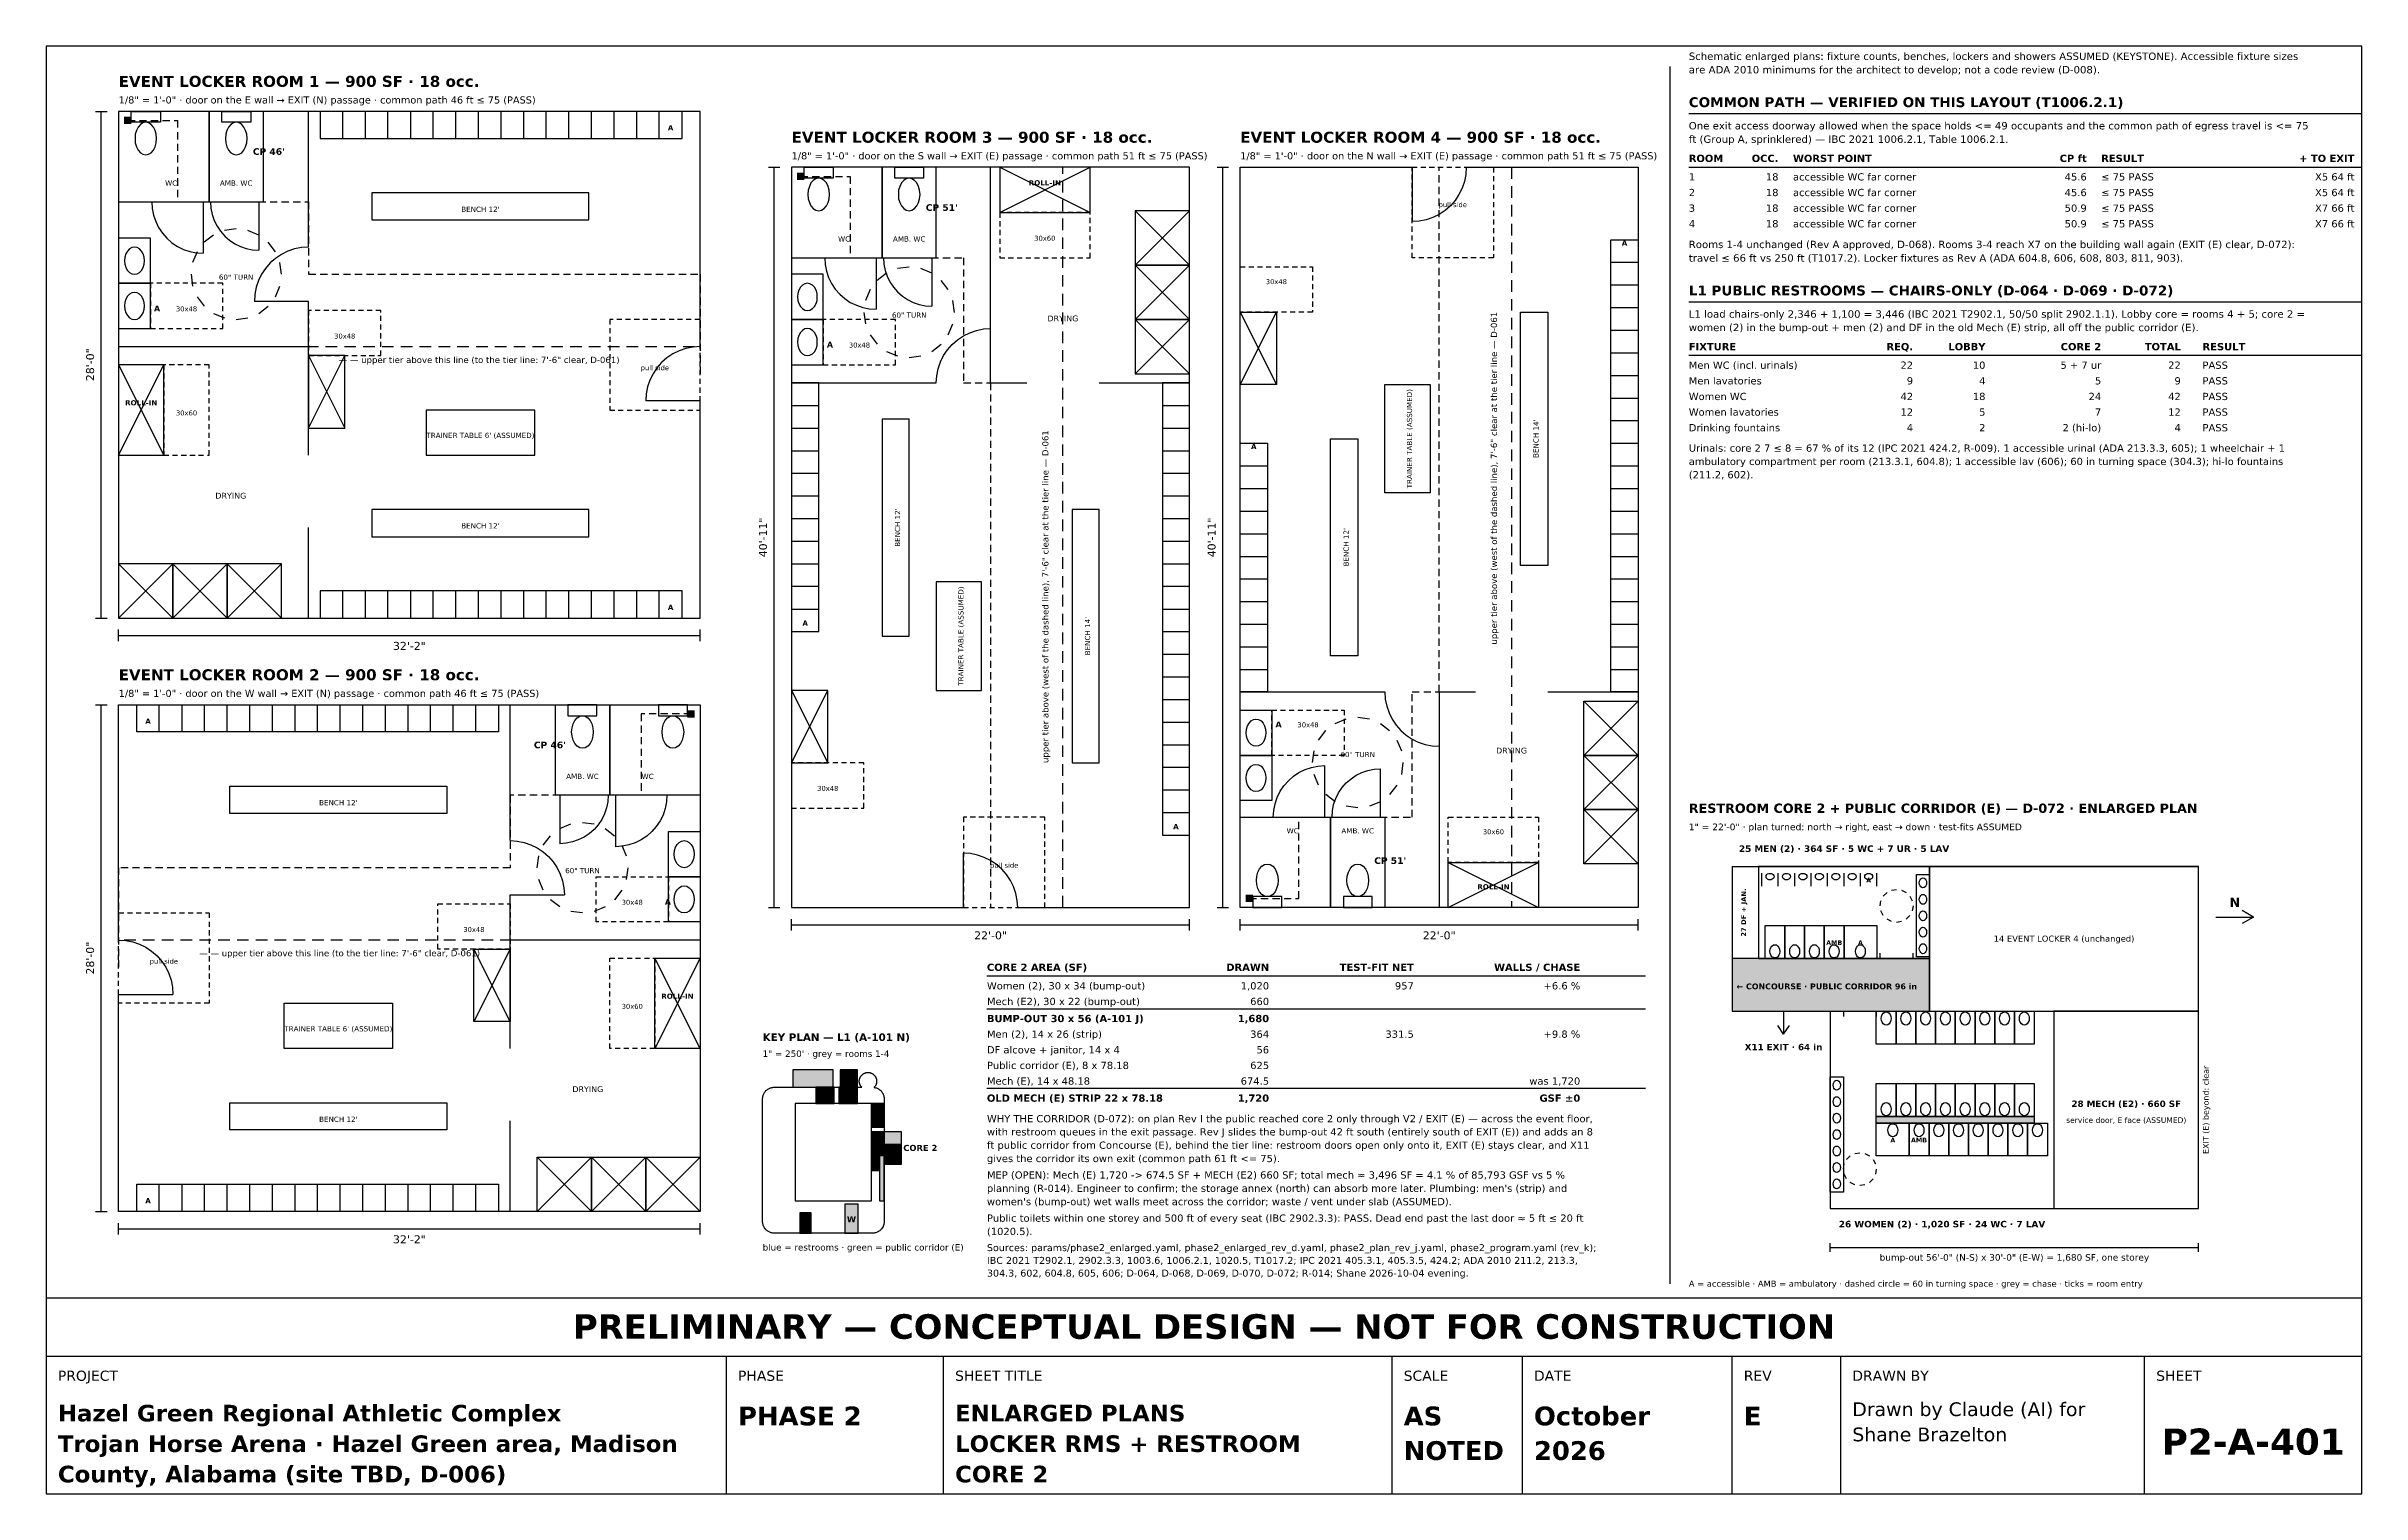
# Model space of a CAD drawing. Header units: inches. Extents: x 0.5 to 16.5, y 0.5 to 10.5.
import ezdxf
from ezdxf.enums import TextEntityAlignment as Align

# ---------------------------------------------------------------- set-up
doc = ezdxf.new("R2010")
doc.units = ezdxf.units.IN
doc.header["$MEASUREMENT"] = 0
for name, color, linetype in [('A-ANNO-DIMS', 7, 'Continuous'), ('A-ANNO-TEXT', 7, 'Continuous'), ('A-CLER-ADA', 7, 'Continuous'), ('A-DOOR', 7, 'Continuous'), ('A-WALL', 7, 'Continuous'), ('A-WALL-PRTN', 7, 'Continuous'), ('G-ANNO-TABL', 7, 'Continuous'), ('G-ANNO-TTLB', 7, 'Continuous'), ('LS-CPTH', 7, 'Continuous'), ('P-FIXT', 7, 'Continuous')]:
    doc.layers.add(name, color=color, linetype=linetype)
doc.styles.add('KS-BOLD', font='DejaVuSans-Bold.ttf')
doc.styles.add('KS-REG', font='DejaVuSans.ttf')

msp = doc.modelspace()

# ---------------------------------------------------------------- texts
at = {"layer": 'A-ANNO-DIMS', "style": 'KS-REG'}
for s, p in [('28\'-0"', (0.83, 8.3)), ('40\'-11"', (5.48, 7.107)), ('40\'-11"', (8.58, 7.107)), ('28\'-0"', (0.83, 4.2))]:
    msp.add_text(s, height=0.055, rotation=90, dxfattribs=at).set_placement(p, align=Align.CENTER)
at = {"layer": 'A-ANNO-DIMS'}
for s, height, style, p in [('32\'-2"', 0.055, 'KS-REG', (3.009, 6.33)), ('N', 0.065, 'KS-BOLD', (15.623, 4.554)), ('22\'-0"', 0.055, 'KS-REG', (7.025, 4.33)), ('22\'-0"', 0.055, 'KS-REG', (10.125, 4.33)), ('32\'-2"', 0.055, 'KS-REG', (3.009, 2.23)), ('bump-out 56\'-0" (N-S) x 30\'-0" (E-W) = 1,680 SF, one storey', 0.045, 'KS-REG', (14.1, 2.11))]:
    msp.add_text(s, height=height, dxfattribs=dict(at, style=style)).set_placement(p, align=Align.CENTER)
at = {"layer": 'A-ANNO-TEXT'}
for s, height, style, p in [('Schematic enlarged plans: fixture counts, benches, lockers and showers ASSUMED (KEYSTONE). Accessible fixture sizes', 0.051, 'KS-REG', (11.85, 10.406)), ('EVENT LOCKER ROOM 1 — 900 SF · 18 occ.', 0.076, 'KS-BOLD', (1, 10.22)), ('are ADA 2010 minimums for the architect to develop; not a code review (D-008).', 0.051, 'KS-REG', (11.85, 10.313)), ('1/8" = 1\'-0" · door on the E wall → EXIT (N) passage · common path 46 ft ≤ 75 (PASS)', 0.049, 'KS-REG', (1, 10.105)), ('COMMON PATH — VERIFIED ON THIS LAYOUT (T1006.2.1)', 0.068, 'KS-BOLD', (11.85, 10.08)), ('One exit access doorway allowed when the space holds <= 49 occupants and the common path of egress travel is <= 75', 0.051, 'KS-REG', (11.85, 9.926)), ('1/8" = 1\'-0" · door on the S wall → EXIT (E) passage · common path 51 ft ≤ 75 (PASS)', 0.049, 'KS-REG', (5.65, 9.719)), ('EVENT LOCKER ROOM 3 — 900 SF · 18 occ.', 0.076, 'KS-BOLD', (5.65, 9.834)), ('1/8" = 1\'-0" · door on the N wall → EXIT (E) passage · common path 51 ft ≤ 75 (PASS)', 0.049, 'KS-REG', (8.75, 9.719)), ('EVENT LOCKER ROOM 4 — 900 SF · 18 occ.', 0.076, 'KS-BOLD', (8.75, 9.834)), ('ft (Group A, sprinklered) — IBC 2021 1006.2.1, Table 1006.2.1.', 0.051, 'KS-REG', (11.85, 9.833)), ('Rooms 1-4 unchanged (Rev A approved, D-068). Rooms 3-4 reach X7 on the building wall again (EXIT (E) clear, D-072):', 0.051, 'KS-REG', (11.85, 9.106)), ('travel ≤ 66 ft vs 250 ft (T1017.2). Locker fixtures as Rev A (ADA 604.8, 606, 608, 803, 811, 903).', 0.051, 'KS-REG', (11.85, 9.012)), ('L1 PUBLIC RESTROOMS — CHAIRS-ONLY (D-064 · D-069 · D-072)', 0.068, 'KS-BOLD', (11.85, 8.779)), ('A', 0.04, 'KS-BOLD', (1.244, 8.669)), ('L1 load chairs-only 2,346 + 1,100 = 3,446 (IBC 2021 T2902.1, 50/50 split 2902.1.1). Lobby core = rooms 4 + 5; core 2 =', 0.051, 'KS-REG', (11.85, 8.625)), ('women (2) in the bump-out + men (2) and DF in the old Mech (E) strip, all off the public corridor (E).', 0.051, 'KS-REG', (11.85, 8.532)), ('A', 0.04, 'KS-BOLD', (5.894, 8.419)), ('Urinals: core 2 7 ≤ 8 = 67 % of its 12 (IPC 2021 424.2, R-009). 1 accessible urinal (ADA 213.3.3, 605); 1 wheelchair + 1', 0.05, 'KS-REG', (11.85, 7.699)), ('ambulatory compartment per room (213.3.1, 604.8); 1 accessible lav (606); 60 in turning space (304.3); hi-lo fountains', 0.05, 'KS-REG', (11.85, 7.607)), ('(211.2, 602).', 0.05, 'KS-REG', (11.85, 7.515)), ('EVENT LOCKER ROOM 2 — 900 SF · 18 occ.', 0.076, 'KS-BOLD', (1, 6.12)), ('1/8" = 1\'-0" · door on the W wall → EXIT (N) passage · common path 46 ft ≤ 75 (PASS)', 0.049, 'KS-REG', (1, 6.005)), ('A', 0.04, 'KS-BOLD', (8.994, 5.795)), ('1" = 22\'-0" · plan turned: north → right, east → down · test-fits ASSUMED', 0.046, 'KS-REG', (11.85, 5.084)), ('RESTROOM CORE 2 + PUBLIC CORRIDOR (E) — D-072 · ENLARGED PLAN', 0.064, 'KS-BOLD', (11.85, 5.204)), ('A', 0.04, 'KS-BOLD', (4.774, 4.569)), ('← CONCOURSE · PUBLIC CORRIDOR 96 in', 0.04, 'KS-BOLD', (12.18, 3.985)), ('KEY PLAN — L1 (A-101 N)', 0.052, 'KS-BOLD', (5.45, 3.628)), ('1" = 250\' · grey = rooms 1-4', 0.044, 'KS-REG', (5.45, 3.518)), ('WHY THE CORRIDOR (D-072): on plan Rev I the public reached core 2 only through V2 / EXIT (E) — across the event floor,', 0.05, 'KS-REG', (7, 3.066)), ('CORE 2', 0.042, 'KS-BOLD', (6.422, 2.868)), ('ft public corridor from Concourse (E), behind the tier line: restroom doors open only onto it, EXIT (E) stays clear, and X11', 0.05, 'KS-REG', (7, 2.883)), ('with restroom queues in the exit passage. Rev J slides the bump-out 42 ft south (entirely south of EXIT (E)) and adds an 8', 0.05, 'KS-REG', (7, 2.975)), ('gives the corridor its own exit (common path 61 ft <= 75).', 0.05, 'KS-REG', (7, 2.791)), ('MEP (OPEN): Mech (E) 1,720 -> 674.5 SF + MECH (E2) 660 SF; total mech ≈ 3,496 SF = 4.1 % of 85,793 GSF vs 5 %', 0.05, 'KS-REG', (7, 2.677)), ("planning (R-014). Engineer to confirm; the storage annex (north) can absorb more later. Plumbing: men's (strip) and", 0.05, 'KS-REG', (7, 2.585)), ("women's (bump-out) wet walls meet across the corridor; waste / vent under slab (ASSUMED).", 0.05, 'KS-REG', (7, 2.493)), ('Public toilets within one storey and 500 ft of every seat (IBC 2902.3.3): PASS. Dead end past the last door ≈ 5 ft ≤ 20 ft', 0.05, 'KS-REG', (7, 2.379)), ('(1020.5).', 0.05, 'KS-REG', (7, 2.287)), ('blue = restrooms · green = public corridor (E)', 0.044, 'KS-REG', (5.45, 2.18)), ('Sources: params/phase2_enlarged.yaml, phase2_enlarged_rev_d.yaml, phase2_plan_rev_j.yaml, phase2_program.yaml (rev_k);', 0.048, 'KS-REG', (7, 2.176)), ('IBC 2021 T2902.1, 2902.3.3, 1003.6, 1006.2.1, 1020.5, T1017.2; IPC 2021 405.3.1, 405.3.5, 424.2; ADA 2010 211.2, 213.3,', 0.048, 'KS-REG', (7, 2.088)), ('304.3, 602, 604.8, 605, 606; D-064, D-068, D-069, D-070, D-072; R-014; Shane 2026-10-04 evening.', 0.048, 'KS-REG', (7, 2)), ('A = accessible · AMB = ambulatory · dashed circle = 60 in turning space · grey = chase · ticks = room entry', 0.042, 'KS-REG', (11.85, 1.93))]:
    msp.add_text(s, height=height, dxfattribs=dict(at, style=style)).set_placement(p)
for s, height, style, p in [('A', 0.036, 'KS-BOLD', (4.814, 9.919)), ('WC', 0.036, 'KS-REG', (1.363, 9.537)), ('AMB. WC', 0.036, 'KS-REG', (1.812, 9.537)), ('ROLL-IN', 0.036, 'KS-BOLD', (7.4, 9.539)), ("BENCH 12'", 0.036, 'KS-REG', (3.5, 9.356)), ('WC', 0.036, 'KS-REG', (6.013, 9.151)), ('AMB. WC', 0.036, 'KS-REG', (6.463, 9.151)), ('A', 0.036, 'KS-BOLD', (11.406, 9.123)), ('DRYING', 0.04, 'KS-REG', (7.525, 8.6)), ('— — upper tier above this line (to the tier line: 7\'-6" clear, D-061)', 0.043, 'KS-REG', (3.491, 8.312)), ('ROLL-IN', 0.036, 'KS-BOLD', (1.156, 8.019)), ("TRAINER TABLE 6' (ASSUMED)", 0.036, 'KS-REG', (3.5, 7.794)), ('A', 0.036, 'KS-BOLD', (8.844, 7.717)), ('DRYING', 0.04, 'KS-REG', (1.775, 7.375)), ("BENCH 12'", 0.036, 'KS-REG', (3.5, 7.169)), ('A', 0.036, 'KS-BOLD', (4.814, 6.606)), ('A', 0.036, 'KS-BOLD', (5.744, 6.497)), ('A', 0.036, 'KS-BOLD', (1.203, 5.819)), ('DRYING', 0.04, 'KS-REG', (10.625, 5.614)), ('AMB. WC', 0.036, 'KS-REG', (4.205, 5.438)), ('WC', 0.036, 'KS-REG', (4.655, 5.438)), ("BENCH 12'", 0.036, 'KS-REG', (2.518, 5.256)), ('A', 0.036, 'KS-BOLD', (8.306, 5.091)), ('WC', 0.036, 'KS-REG', (9.113, 5.062)), ('AMB. WC', 0.036, 'KS-REG', (9.562, 5.062)), ('25 MEN (2) · 364 SF · 5 WC + 7 UR · 5 LAV', 0.045, 'KS-BOLD', (12.923, 4.934)), ('ROLL-IN', 0.036, 'KS-BOLD', (10.5, 4.675)), ('A', 0.032, 'KS-BOLD', (13.093, 4.723)), ('AMB', 0.032, 'KS-BOLD', (12.855, 4.291)), ('A', 0.032, 'KS-BOLD', (13.036, 4.291)), ('14 EVENT LOCKER 4 (unchanged)', 0.042, 'KS-REG', (14.443, 4.314)), ('— — upper tier above this line (to the tier line: 7\'-6" clear, D-061)', 0.043, 'KS-REG', (2.527, 4.213)), ('ROLL-IN', 0.036, 'KS-BOLD', (4.861, 3.919)), ("TRAINER TABLE 6' (ASSUMED)", 0.036, 'KS-REG', (2.518, 3.694)), ('X11 EXIT · 64 in', 0.044, 'KS-BOLD', (12.505, 3.564)), ('DRYING', 0.04, 'KS-REG', (4.242, 3.275)), ('1', 0.042, 'KS-BOLD', (5.881, 3.227)), ('2', 0.042, 'KS-BOLD', (6.042, 3.227)), ('28 MECH (E2) · 660 SF', 0.044, 'KS-BOLD', (14.873, 3.172)), ("BENCH 12'", 0.036, 'KS-REG', (2.518, 3.069)), ('3', 0.042, 'KS-BOLD', (6.246, 3.089)), ('service door, E face (ASSUMED)', 0.038, 'KS-REG', (14.873, 3.062)), ('4', 0.042, 'KS-BOLD', (6.246, 2.894)), ('A', 0.032, 'KS-BOLD', (13.26, 2.927)), ('AMB', 0.032, 'KS-BOLD', (13.441, 2.927)), ('A', 0.036, 'KS-BOLD', (1.203, 2.506)), ('W', 0.042, 'KS-BOLD', (6.064, 2.375)), ('M', 0.042, 'KS-BOLD', (5.746, 2.345)), ('26 WOMEN (2) · 1,020 SF · 24 WC · 7 LAV', 0.045, 'KS-BOLD', (13.6, 2.34))]:
    msp.add_text(s, height=height, dxfattribs=dict(at, style=style)).set_placement(p, align=Align.CENTER)
for s, height, style, p in [('upper tier above (west of the dashed line), 7\'-6" clear at the tier line — D-061', 0.043, 'KS-REG', (10.525, 7.516)), ('TRAINER TABLE (ASSUMED)', 0.036, 'KS-REG', (9.938, 7.789)), ('upper tier above (west of the dashed line), 7\'-6" clear at the tier line — D-061', 0.043, 'KS-REG', (7.425, 6.698)), ("BENCH 14'", 0.036, 'KS-REG', (10.812, 7.789)), ("BENCH 12'", 0.036, 'KS-REG', (6.4, 7.175)), ("BENCH 12'", 0.036, 'KS-REG', (9.5, 7.039)), ('TRAINER TABLE (ASSUMED)', 0.036, 'KS-REG', (6.838, 6.425)), ("BENCH 14'", 0.036, 'KS-REG', (7.713, 6.425)), ('27 DF + JAN.', 0.034, 'KS-BOLD', (12.246, 4.515)), ('EXIT (E) beyond: clear', 0.04, 'KS-REG', (15.443, 3.152))]:
    msp.add_text(s, height=height, rotation=90, dxfattribs=dict(at, style=style)).set_placement(p, align=Align.CENTER)
at = {"layer": 'A-CLER-ADA', "style": 'KS-REG'}
for s, height, p in [('pull side', 0.034, (10.219, 9.389)), ('30x60', 0.034, (7.4, 9.157)), ('60" TURN', 0.036, (1.812, 8.887)), ('30x48', 0.034, (9, 8.857)), ('30x48', 0.034, (1.469, 8.669)), ('60" TURN', 0.036, (6.463, 8.625)), ('30x48', 0.034, (2.562, 8.481)), ('30x48', 0.034, (6.119, 8.419)), ('pull side', 0.034, (4.705, 8.262)), ('30x60', 0.034, (1.469, 7.95)), ('30x48', 0.034, (9.219, 5.795)), ('60" TURN', 0.036, (9.562, 5.589)), ('30x48', 0.034, (5.9, 5.356)), ('30x60', 0.034, (10.5, 5.056)), ('60" TURN', 0.036, (4.205, 4.787)), ('pull side', 0.034, (7.119, 4.825)), ('30x48', 0.034, (4.549, 4.569)), ('30x48', 0.034, (3.455, 4.381)), ('pull side', 0.034, (1.312, 4.162)), ('30x60', 0.034, (4.549, 3.85))]:
    msp.add_text(s, height=height, dxfattribs=at).set_placement(p, align=Align.CENTER)
at = {"layer": 'G-ANNO-TABL'}
for s, style, p in [('ROOM', 'KS-BOLD', (11.85, 9.701)), ('1', 'KS-REG', (11.85, 9.573)), ('WORST POINT', 'KS-BOLD', (12.57, 9.701)), ('accessible WC far corner', 'KS-REG', (12.57, 9.573)), ('RESULT', 'KS-BOLD', (14.7, 9.701)), ('≤ 75 PASS', 'KS-REG', (14.7, 9.573)), ('2', 'KS-REG', (11.85, 9.465)), ('accessible WC far corner', 'KS-REG', (12.57, 9.465)), ('≤ 75 PASS', 'KS-REG', (14.7, 9.465)), ('4', 'KS-REG', (11.85, 9.249)), ('3', 'KS-REG', (11.85, 9.357)), ('accessible WC far corner', 'KS-REG', (12.57, 9.357)), ('accessible WC far corner', 'KS-REG', (12.57, 9.249)), ('≤ 75 PASS', 'KS-REG', (14.7, 9.357)), ('≤ 75 PASS', 'KS-REG', (14.7, 9.249)), ('FIXTURE', 'KS-BOLD', (11.85, 8.4)), ('Men WC (incl. urinals)', 'KS-REG', (11.85, 8.272)), ('RESULT', 'KS-BOLD', (15.4, 8.4)), ('PASS', 'KS-REG', (15.4, 8.272)), ('Men lavatories', 'KS-REG', (11.85, 8.164)), ('PASS', 'KS-REG', (15.4, 8.164)), ('Women WC', 'KS-REG', (11.85, 8.056)), ('Women lavatories', 'KS-REG', (11.85, 7.948)), ('PASS', 'KS-REG', (15.4, 8.056)), ('Drinking fountains', 'KS-REG', (11.85, 7.84)), ('PASS', 'KS-REG', (15.4, 7.948)), ('PASS', 'KS-REG', (15.4, 7.84)), ('CORE 2 AREA (SF)', 'KS-BOLD', (7, 4.112)), ('Women (2), 30 x 34 (bump-out)', 'KS-REG', (7, 3.984)), ('Mech (E2), 30 x 22 (bump-out)', 'KS-REG', (7, 3.876)), ('BUMP-OUT 30 x 56 (A-101 J)', 'KS-BOLD', (7, 3.758)), ('Men (2), 14 x 26 (strip)', 'KS-REG', (7, 3.65)), ('DF alcove + janitor, 14 x 4', 'KS-REG', (7, 3.542)), ('Public corridor (E), 8 x 78.18', 'KS-REG', (7, 3.434)), ('Mech (E), 14 x 48.18', 'KS-REG', (7, 3.326)), ('OLD MECH (E) STRIP 22 x 78.18', 'KS-BOLD', (7, 3.208))]:
    msp.add_text(s, height=0.05, dxfattribs=dict(at, style=style)).set_placement(p)
for s, style, p in [('OCC.', 'KS-BOLD', (12.47, 9.701)), ('18', 'KS-REG', (12.47, 9.573)), ('CP ft', 'KS-BOLD', (14.6, 9.701)), ('45.6', 'KS-REG', (14.6, 9.573)), ('+ TO EXIT', 'KS-BOLD', (16.45, 9.701)), ('X5 64 ft', 'KS-REG', (16.45, 9.573)), ('18', 'KS-REG', (12.47, 9.465)), ('45.6', 'KS-REG', (14.6, 9.465)), ('X5 64 ft', 'KS-REG', (16.45, 9.465)), ('18', 'KS-REG', (12.47, 9.357)), ('18', 'KS-REG', (12.47, 9.249)), ('50.9', 'KS-REG', (14.6, 9.357)), ('50.9', 'KS-REG', (14.6, 9.249)), ('X7 66 ft', 'KS-REG', (16.45, 9.357)), ('X7 66 ft', 'KS-REG', (16.45, 9.249)), ('REQ.', 'KS-BOLD', (13.4, 8.4)), ('22', 'KS-REG', (13.4, 8.272)), ('LOBBY', 'KS-BOLD', (13.9, 8.4)), ('10', 'KS-REG', (13.9, 8.272)), ('5 + 7 ur', 'KS-REG', (14.7, 8.272)), ('CORE 2', 'KS-BOLD', (14.7, 8.4)), ('TOTAL', 'KS-BOLD', (15.25, 8.4)), ('22', 'KS-REG', (15.25, 8.272)), ('9', 'KS-REG', (13.4, 8.164)), ('4', 'KS-REG', (13.9, 8.164)), ('5', 'KS-REG', (14.7, 8.164)), ('9', 'KS-REG', (15.25, 8.164)), ('42', 'KS-REG', (13.4, 8.056)), ('18', 'KS-REG', (13.9, 8.056)), ('24', 'KS-REG', (14.7, 8.056)), ('42', 'KS-REG', (15.25, 8.056)), ('12', 'KS-REG', (13.4, 7.948)), ('4', 'KS-REG', (13.4, 7.84)), ('2', 'KS-REG', (13.9, 7.84)), ('5', 'KS-REG', (13.9, 7.948)), ('2 (hi-lo)', 'KS-REG', (14.7, 7.84)), ('7', 'KS-REG', (14.7, 7.948)), ('12', 'KS-REG', (15.25, 7.948)), ('4', 'KS-REG', (15.25, 7.84)), ('DRAWN', 'KS-BOLD', (8.95, 4.112)), ('TEST-FIT NET', 'KS-BOLD', (9.95, 4.112)), ('WALLS / CHASE', 'KS-BOLD', (11.1, 4.112)), ('1,020', 'KS-REG', (8.95, 3.984)), ('957', 'KS-REG', (9.95, 3.984)), ('+6.6 %', 'KS-REG', (11.1, 3.984)), ('660', 'KS-REG', (8.95, 3.876)), ('1,680', 'KS-BOLD', (8.95, 3.758)), ('364', 'KS-REG', (8.95, 3.65)), ('331.5', 'KS-REG', (9.95, 3.65)), ('+9.8 %', 'KS-REG', (11.1, 3.65)), ('56', 'KS-REG', (8.95, 3.542)), ('674.5', 'KS-REG', (8.95, 3.326)), ('625', 'KS-REG', (8.95, 3.434)), ('was 1,720', 'KS-REG', (11.1, 3.326)), ('1,720', 'KS-BOLD', (8.95, 3.208)), ('GSF ±0', 'KS-BOLD', (11.1, 3.208))]:
    msp.add_text(s, height=0.05, dxfattribs=dict(at, style=style)).set_placement(p, align=Align.RIGHT)
at = {"layer": 'G-ANNO-TTLB', "style": 'KS-BOLD'}
for s, height, p in [('PRELIMINARY — CONCEPTUAL DESIGN — NOT FOR CONSTRUCTION', 0.17, (8.5, 1.57)), ('P2-A-401', 0.18, (15.75, 0.77))]:
    msp.add_text(s, height=height, dxfattribs=at).set_placement(p, align=Align.CENTER)
at = {"layer": 'G-ANNO-TTLB'}
for s, height, style, p in [('PROJECT', 0.07, 'KS-REG', (0.58, 1.28)), ('PHASE', 0.07, 'KS-REG', (5.28, 1.28)), ('SHEET TITLE', 0.07, 'KS-REG', (6.78, 1.28)), ('SCALE', 0.07, 'KS-REG', (9.88, 1.28)), ('DATE', 0.07, 'KS-REG', (10.78, 1.28)), ('REV', 0.07, 'KS-REG', (12.23, 1.28)), ('DRAWN BY', 0.07, 'KS-REG', (12.98, 1.28)), ('SHEET', 0.07, 'KS-REG', (15.08, 1.28)), ('Drawn by Claude (AI) for', 0.095, 'KS-REG', (12.98, 1.036)), ('Hazel Green Regional Athletic Complex', 0.115, 'KS-BOLD', (0.58, 0.999)), ('PHASE 2', 0.13, 'KS-BOLD', (5.28, 0.972)), ('ENLARGED PLANS', 0.115, 'KS-BOLD', (6.78, 0.999)), ('AS', 0.13, 'KS-BOLD', (9.88, 0.972)), ('October', 0.13, 'KS-BOLD', (10.78, 0.972)), ('E', 0.13, 'KS-BOLD', (12.23, 0.972)), ('Shane Brazelton', 0.095, 'KS-REG', (12.98, 0.862)), ('Trojan Horse Arena · Hazel Green area, Madison', 0.115, 'KS-BOLD', (0.58, 0.788)), ('LOCKER RMS + RESTROOM', 0.115, 'KS-BOLD', (6.78, 0.788)), ('NOTED', 0.13, 'KS-BOLD', (9.88, 0.733)), ('2026', 0.13, 'KS-BOLD', (10.78, 0.733)), ('County, Alabama (site TBD, D-006)', 0.115, 'KS-BOLD', (0.58, 0.578)), ('CORE 2', 0.115, 'KS-BOLD', (6.78, 0.578))]:
    msp.add_text(s, height=height, dxfattribs=dict(at, style=style)).set_placement(p)
at = {"layer": 'LS-CPTH', "style": 'KS-BOLD'}
for s, p in [("CP 46'", (2.038, 9.75)), ("CP 51'", (6.688, 9.363)), ("CP 46'", (3.98, 5.65)), ("CP 51'", (9.787, 4.851))]:
    msp.add_text(s, height=0.046, dxfattribs=at).set_placement(p, align=Align.CENTER)

# ---------------------------------------------------------------- hatches: boundary and pattern name
at = {"layer": 'A-ANNO-TEXT', "true_color": 0xe3f1e6}
msp.add_hatch(color=7, dxfattribs=at).paths.add_polyline_path([(12.15, 4.197), (12.15, 3.834), (13.514, 3.834), (13.514, 4.197)])
at = {"layer": 'A-ANNO-TEXT', "true_color": 0xbbbbbb}
for points in [[(5.817, 3.196), (5.945, 3.196), (5.945, 3.308), (5.817, 3.308)], [(5.977, 3.196), (6.106, 3.196), (6.106, 3.308), (5.977, 3.308)], [(6.202, 3.032), (6.29, 3.032), (6.29, 3.196), (6.202, 3.196)], [(6.202, 2.837), (6.29, 2.837), (6.29, 3), (6.202, 3)]]:
    msp.add_hatch(color=7, dxfattribs=at).paths.add_polyline_path(points)
at = {"layer": 'A-ANNO-TEXT', "true_color": 0xbfd7ea}
for points in [[(6.29, 2.776), (6.41, 2.776), (6.41, 2.912), (6.29, 2.912)], [(6.202, 2.733), (6.258, 2.733), (6.258, 2.837), (6.202, 2.837)], [(5.706, 2.3), (5.786, 2.3), (5.786, 2.44), (5.706, 2.44)], [(6.018, 2.3), (6.11, 2.3), (6.11, 2.5), (6.018, 2.5)]]:
    msp.add_hatch(color=7, dxfattribs=at).paths.add_polyline_path(points)
at = {"layer": 'A-ANNO-TEXT', "true_color": 0xcfe8d4}
msp.add_hatch(color=7, dxfattribs=at).paths.add_polyline_path([(6.258, 2.524), (6.29, 2.524), (6.29, 2.837), (6.258, 2.837)])
at = {"layer": 'A-WALL', "true_color": 0xf4f4f4}
for points in [[(5.938, 3.308), (5.938, 3.428), (5.658, 3.428), (5.658, 3.308), (5.938, 3.308)], [(6.106, 3.308), (6.106, 3.428), (5.986, 3.428), (5.986, 3.308), (6.106, 3.308)], [(6.41, 2.776), (6.41, 3), (6.29, 3), (6.29, 2.776), (6.41, 2.776)]]:
    msp.add_hatch(color=7, dxfattribs=at).paths.add_polyline_path(points)
at = {"layer": 'A-WALL-PRTN', "true_color": 0xd8d8d8}
msp.add_hatch(color=7, dxfattribs=at).paths.add_polyline_path([(13.146, 3.106), (14.237, 3.106), (14.237, 3.061), (13.146, 3.061)])
at = {"layer": 'LS-CPTH', "true_color": 0x000000}
for points in [[(1.038, 9.963), (1.087, 9.963), (1.087, 10.013), (1.038, 10.013)], [(5.688, 9.576), (5.738, 9.576), (5.738, 9.626), (5.688, 9.626)], [(4.93, 5.862), (4.98, 5.862), (4.98, 5.913), (4.93, 5.913)], [(8.787, 4.587), (8.838, 4.587), (8.838, 4.638), (8.787, 4.638)]]:
    msp.add_hatch(color=7, dxfattribs=at).paths.add_polyline_path(points)

# ---------------------------------------------------------------- linework, layer by layer
at = {"layer": 'A-ANNO-DIMS'}
for p, q in [((0.84, 10.05), (0.92, 10.05)), ((0.88, 6.55), (0.88, 10.05)), ((5.49, 9.664), (5.57, 9.664)), ((5.53, 4.55), (5.53, 9.664)), ((8.59, 9.664), (8.67, 9.664)), ((8.63, 4.55), (8.63, 9.664)), ((0.84, 6.55), (0.92, 6.55)), ((1, 6.39), (1, 6.47)), ((1, 6.43), (5.018, 6.43)), ((5.018, 6.39), (5.018, 6.47)), ((0.84, 5.95), (0.92, 5.95)), ((0.88, 2.45), (0.88, 5.95)), ((5.49, 4.55), (5.57, 4.55)), ((8.59, 4.55), (8.67, 4.55)), ((15.493, 4.484), (15.753, 4.484)), ((15.753, 4.484), (15.673, 4.529)), ((15.753, 4.484), (15.673, 4.439)), ((5.65, 4.39), (5.65, 4.47)), ((5.65, 4.43), (8.4, 4.43)), ((8.4, 4.39), (8.4, 4.47)), ((8.75, 4.39), (8.75, 4.47)), ((8.75, 4.43), (11.5, 4.43)), ((11.5, 4.39), (11.5, 4.47)), ((0.84, 2.45), (0.92, 2.45)), ((1, 2.29), (1, 2.37)), ((1, 2.33), (5.018, 2.33)), ((5.018, 2.29), (5.018, 2.37)), ((12.828, 2.17), (12.828, 2.23)), ((12.828, 2.2), (15.373, 2.2)), ((15.373, 2.17), (15.373, 2.23))]:
    msp.add_line(p, q, dxfattribs=at)
msp.add_lwpolyline([(5.674, 2.524), (6.202, 2.524), (6.202, 3.196), (5.674, 3.196)], close=True, dxfattribs=at)
at = {"layer": 'A-ANNO-TEXT'}
for p, q in [((11.72, 10.36), (11.72, 1.95)), ((11.85, 10.035), (16.5, 10.035)), ((7.525, 9.62), (7.525, 9.664)), ((10.625, 9.664), (10.625, 9.584)), ((7.525, 9.49), (7.525, 9.57)), ((10.625, 9.534), (10.625, 9.454)), ((7.525, 9.36), (7.525, 9.44)), ((7.525, 9.23), (7.525, 9.31)), ((10.625, 9.404), (10.625, 9.324)), ((7.525, 9.1), (7.525, 9.18)), ((10.625, 9.274), (10.625, 9.194)), ((10.625, 9.144), (10.625, 9.064)), ((7.525, 8.97), (7.525, 9.05)), ((10.625, 9.014), (10.625, 8.934)), ((7.525, 8.84), (7.525, 8.92)), ((10.625, 8.884), (10.625, 8.804)), ((7.525, 8.71), (7.525, 8.79)), ((7.525, 8.58), (7.525, 8.66)), ((10.625, 8.754), (10.625, 8.674)), ((11.85, 8.734), (16.5, 8.734)), ((7.525, 8.45), (7.525, 8.53)), ((10.625, 8.624), (10.625, 8.544)), ((10.625, 8.494), (10.625, 8.414)), ((1, 8.425), (1.08, 8.425)), ((1.13, 8.425), (1.21, 8.425)), ((1.26, 8.425), (1.34, 8.425)), ((1.39, 8.425), (1.47, 8.425)), ((1.52, 8.425), (1.6, 8.425)), ((1.65, 8.425), (1.73, 8.425)), ((1.78, 8.425), (1.86, 8.425)), ((1.91, 8.425), (1.99, 8.425)), ((2.04, 8.425), (2.12, 8.425)), ((2.17, 8.425), (2.25, 8.425)), ((2.3, 8.425), (2.38, 8.425)), ((2.43, 8.425), (2.51, 8.425)), ((2.56, 8.425), (2.64, 8.425)), ((2.69, 8.425), (2.77, 8.425)), ((2.82, 8.425), (2.9, 8.425)), ((2.95, 8.425), (3.03, 8.425)), ((3.08, 8.425), (3.16, 8.425)), ((3.21, 8.425), (3.29, 8.425)), ((3.34, 8.425), (3.42, 8.425)), ((3.47, 8.425), (3.55, 8.425)), ((3.6, 8.425), (3.68, 8.425)), ((3.73, 8.425), (3.81, 8.425)), ((3.86, 8.425), (3.94, 8.425)), ((3.99, 8.425), (4.07, 8.425)), ((4.12, 8.425), (4.2, 8.425)), ((4.25, 8.425), (4.33, 8.425)), ((4.38, 8.425), (4.46, 8.425)), ((4.51, 8.425), (4.59, 8.425)), ((4.64, 8.425), (4.72, 8.425)), ((4.77, 8.425), (4.85, 8.425)), ((4.9, 8.425), (4.98, 8.425)), ((7.525, 8.32), (7.525, 8.4)), ((10.625, 8.364), (10.625, 8.284)), ((7.525, 8.19), (7.525, 8.27)), ((10.625, 8.234), (10.625, 8.154)), ((7.525, 8.06), (7.525, 8.14)), ((7.525, 7.93), (7.525, 8.01)), ((10.625, 8.104), (10.625, 8.024)), ((7.525, 7.8), (7.525, 7.88)), ((10.625, 7.974), (10.625, 7.894)), ((10.625, 7.844), (10.625, 7.764)), ((7.525, 7.67), (7.525, 7.75)), ((10.625, 7.714), (10.625, 7.634)), ((7.525, 7.54), (7.525, 7.62)), ((10.625, 7.584), (10.625, 7.504)), ((7.525, 7.41), (7.525, 7.49)), ((10.625, 7.454), (10.625, 7.374)), ((7.525, 7.28), (7.525, 7.36)), ((7.525, 7.15), (7.525, 7.23)), ((10.625, 7.324), (10.625, 7.244)), ((7.525, 7.02), (7.525, 7.1)), ((10.625, 7.194), (10.625, 7.114)), ((10.625, 7.064), (10.625, 6.984)), ((7.525, 6.89), (7.525, 6.97)), ((10.625, 6.934), (10.625, 6.854)), ((7.525, 6.76), (7.525, 6.84)), ((10.625, 6.804), (10.625, 6.724)), ((7.525, 6.63), (7.525, 6.71)), ((7.525, 6.5), (7.525, 6.58)), ((10.625, 6.674), (10.625, 6.594)), ((7.525, 6.37), (7.525, 6.45)), ((10.625, 6.544), (10.625, 6.464)), ((10.625, 6.414), (10.625, 6.334)), ((7.525, 6.24), (7.525, 6.32)), ((10.625, 6.284), (10.625, 6.204)), ((7.525, 6.11), (7.525, 6.19)), ((10.625, 6.154), (10.625, 6.074)), ((7.525, 5.98), (7.525, 6.06)), ((7.525, 5.85), (7.525, 5.93)), ((10.625, 6.024), (10.625, 5.944)), ((7.525, 5.72), (7.525, 5.8)), ((10.625, 5.894), (10.625, 5.814)), ((10.625, 5.764), (10.625, 5.684)), ((7.525, 5.59), (7.525, 5.67)), ((10.625, 5.634), (10.625, 5.554)), ((7.525, 5.46), (7.525, 5.54)), ((10.625, 5.504), (10.625, 5.424)), ((7.525, 5.33), (7.525, 5.41)), ((10.625, 5.374), (10.625, 5.294)), ((7.525, 5.2), (7.525, 5.28)), ((7.525, 5.07), (7.525, 5.15)), ((10.625, 5.244), (10.625, 5.164)), ((7.525, 4.94), (7.525, 5.02)), ((10.625, 5.114), (10.625, 5.034)), ((10.625, 4.984), (10.625, 4.904)), ((7.525, 4.81), (7.525, 4.89)), ((10.625, 4.854), (10.625, 4.774)), ((7.525, 4.68), (7.525, 4.76)), ((10.625, 4.724), (10.625, 4.644)), ((7.525, 4.55), (7.525, 4.63)), ((10.625, 4.594), (10.625, 4.55)), ((1.118, 4.325), (1.038, 4.325)), ((1.248, 4.325), (1.168, 4.325)), ((1.378, 4.325), (1.298, 4.325)), ((1.508, 4.325), (1.428, 4.325)), ((1.638, 4.325), (1.558, 4.325)), ((1.768, 4.325), (1.688, 4.325)), ((1.898, 4.325), (1.818, 4.325)), ((2.028, 4.325), (1.948, 4.325)), ((2.158, 4.325), (2.078, 4.325)), ((2.288, 4.325), (2.208, 4.325)), ((2.417, 4.325), (2.337, 4.325)), ((2.547, 4.325), (2.467, 4.325)), ((2.677, 4.325), (2.597, 4.325)), ((2.807, 4.325), (2.727, 4.325)), ((2.937, 4.325), (2.857, 4.325)), ((3.067, 4.325), (2.987, 4.325)), ((3.197, 4.325), (3.117, 4.325)), ((3.327, 4.325), (3.247, 4.325)), ((3.457, 4.325), (3.377, 4.325)), ((3.587, 4.325), (3.507, 4.325)), ((3.717, 4.325), (3.637, 4.325)), ((3.848, 4.325), (3.768, 4.325)), ((3.978, 4.325), (3.897, 4.325)), ((4.107, 4.325), (4.027, 4.325)), ((4.237, 4.325), (4.157, 4.325)), ((4.367, 4.325), (4.287, 4.325)), ((4.498, 4.325), (4.417, 4.325)), ((4.628, 4.325), (4.548, 4.325)), ((4.758, 4.325), (4.678, 4.325)), ((4.888, 4.325), (4.808, 4.325)), ((5.018, 4.325), (4.938, 4.325))]:
    msp.add_line(p, q, dxfattribs=at)
for points in [[(5.817, 3.196), (5.945, 3.196), (5.945, 3.308), (5.817, 3.308)], [(5.977, 3.196), (6.106, 3.196), (6.106, 3.308), (5.977, 3.308)], [(6.202, 3.032), (6.29, 3.032), (6.29, 3.196), (6.202, 3.196)], [(6.202, 2.837), (6.29, 2.837), (6.29, 3), (6.202, 3)], [(6.29, 2.776), (6.41, 2.776), (6.41, 2.912), (6.29, 2.912)], [(6.202, 2.733), (6.258, 2.733), (6.258, 2.837), (6.202, 2.837)], [(6.258, 2.524), (6.29, 2.524), (6.29, 2.837), (6.258, 2.837)], [(5.706, 2.3), (5.786, 2.3), (5.786, 2.44), (5.706, 2.44)], [(6.018, 2.3), (6.11, 2.3), (6.11, 2.5), (6.018, 2.5)]]:
    msp.add_lwpolyline(points, close=True, dxfattribs=at)
at = {"layer": 'A-CLER-ADA'}
for p, q in [((9.938, 9.664), (9.973, 9.664)), ((9.938, 9.639), (9.938, 9.664)), ((9.938, 9.579), (9.938, 9.614)), ((9.998, 9.664), (10.033, 9.664)), ((10.057, 9.664), (10.092, 9.664)), ((10.117, 9.664), (10.152, 9.664)), ((10.178, 9.664), (10.213, 9.664)), ((10.237, 9.664), (10.272, 9.664)), ((10.297, 9.664), (10.332, 9.664)), ((10.357, 9.664), (10.393, 9.664)), ((10.418, 9.664), (10.453, 9.664)), ((10.477, 9.664), (10.5, 9.664)), ((10.5, 9.664), (10.5, 9.629)), ((10.5, 9.604), (10.5, 9.569)), ((9.938, 9.519), (9.938, 9.554)), ((9.938, 9.459), (9.938, 9.494)), ((10.5, 9.544), (10.5, 9.509)), ((10.5, 9.484), (10.5, 9.449)), ((7.112, 9.351), (7.088, 9.351)), ((7.088, 9.351), (7.088, 9.316)), ((7.088, 9.291), (7.088, 9.256)), ((7.173, 9.351), (7.138, 9.351)), ((7.232, 9.351), (7.197, 9.351)), ((7.293, 9.351), (7.258, 9.351)), ((7.353, 9.351), (7.317, 9.351)), ((7.413, 9.351), (7.378, 9.351)), ((7.473, 9.351), (7.438, 9.351)), ((7.533, 9.351), (7.498, 9.351)), ((7.593, 9.351), (7.558, 9.351)), ((7.653, 9.351), (7.618, 9.351)), ((7.713, 9.351), (7.678, 9.351)), ((7.713, 9.339), (7.713, 9.351)), ((7.713, 9.279), (7.713, 9.314)), ((9.938, 9.399), (9.938, 9.434)), ((9.938, 9.339), (9.938, 9.374)), ((9.938, 9.279), (9.938, 9.314)), ((10.5, 9.424), (10.5, 9.389)), ((10.5, 9.364), (10.5, 9.329)), ((10.5, 9.304), (10.5, 9.269)), ((1.656, 9.196), (1.592, 9.146)), ((1.812, 9.238), (1.732, 9.227)), ((1.969, 9.196), (1.893, 9.227)), ((2.083, 9.081), (2.033, 9.146)), ((7.088, 9.231), (7.088, 9.196)), ((7.088, 9.171), (7.088, 9.136)), ((7.713, 9.219), (7.713, 9.254)), ((7.713, 9.159), (7.713, 9.194)), ((7.713, 9.099), (7.713, 9.134)), ((9.938, 9.219), (9.938, 9.254)), ((9.938, 9.159), (9.938, 9.194)), ((9.938, 9.099), (9.938, 9.134)), ((10.5, 9.244), (10.5, 9.209)), ((10.5, 9.184), (10.5, 9.149)), ((10.5, 9.124), (10.5, 9.089)), ((1.542, 9.081), (1.511, 9.006)), ((2.125, 8.925), (2.114, 9.006)), ((6.463, 8.975), (6.382, 8.964)), ((6.619, 8.933), (6.543, 8.964)), ((7.088, 9.111), (7.088, 9.076)), ((7.088, 9.051), (7.088, 9.039)), ((7.088, 9.039), (7.123, 9.039)), ((7.147, 9.039), (7.183, 9.039)), ((7.208, 9.039), (7.243, 9.039)), ((7.268, 9.039), (7.303, 9.039)), ((7.328, 9.039), (7.363, 9.039)), ((7.388, 9.039), (7.423, 9.039)), ((7.448, 9.039), (7.483, 9.039)), ((7.508, 9.039), (7.543, 9.039)), ((7.568, 9.039), (7.603, 9.039)), ((7.628, 9.039), (7.663, 9.039)), ((7.688, 9.039), (7.713, 9.039)), ((7.713, 9.039), (7.713, 9.074)), ((8.75, 8.976), (8.785, 8.976)), ((8.75, 8.964), (8.75, 8.976)), ((8.81, 8.976), (8.845, 8.976)), ((8.87, 8.976), (8.905, 8.976)), ((8.93, 8.976), (8.965, 8.976)), ((8.99, 8.976), (9.025, 8.976)), ((9.05, 8.976), (9.085, 8.976)), ((9.11, 8.976), (9.145, 8.976)), ((9.17, 8.976), (9.205, 8.976)), ((9.23, 8.976), (9.25, 8.976)), ((9.25, 8.976), (9.25, 8.941)), ((9.938, 9.039), (9.938, 9.074)), ((9.96, 9.039), (9.938, 9.039)), ((10.02, 9.039), (9.985, 9.039)), ((10.08, 9.039), (10.045, 9.039)), ((10.14, 9.039), (10.105, 9.039)), ((10.2, 9.039), (10.165, 9.039)), ((10.26, 9.039), (10.225, 9.039)), ((10.32, 9.039), (10.285, 9.039)), ((10.38, 9.039), (10.345, 9.039)), ((10.44, 9.039), (10.405, 9.039)), ((10.5, 9.039), (10.465, 9.039)), ((10.5, 9.064), (10.5, 9.039)), ((1.239, 8.863), (1.219, 8.863)), ((1.219, 8.863), (1.219, 8.828)), ((1.219, 8.803), (1.219, 8.768)), ((1.299, 8.863), (1.264, 8.863)), ((1.359, 8.863), (1.324, 8.863)), ((1.419, 8.863), (1.384, 8.863)), ((1.479, 8.863), (1.444, 8.863)), ((1.5, 8.925), (1.511, 8.844)), ((1.539, 8.863), (1.504, 8.863)), ((1.599, 8.863), (1.564, 8.863)), ((1.659, 8.863), (1.624, 8.863)), ((1.719, 8.863), (1.684, 8.863)), ((1.719, 8.85), (1.719, 8.863)), ((1.719, 8.79), (1.719, 8.825)), ((2.083, 8.769), (2.114, 8.844)), ((6.192, 8.819), (6.161, 8.743)), ((6.306, 8.933), (6.242, 8.883)), ((6.733, 8.819), (6.683, 8.883)), ((8.75, 8.904), (8.75, 8.939)), ((8.75, 8.844), (8.75, 8.879)), ((8.75, 8.784), (8.75, 8.819)), ((9.25, 8.916), (9.25, 8.881)), ((9.25, 8.856), (9.25, 8.821)), ((1.219, 8.743), (1.219, 8.708)), ((1.219, 8.683), (1.219, 8.648)), ((1.542, 8.769), (1.592, 8.704)), ((1.656, 8.654), (1.732, 8.623)), ((1.719, 8.73), (1.719, 8.765)), ((1.719, 8.67), (1.719, 8.705)), ((1.719, 8.61), (1.719, 8.645)), ((1.969, 8.654), (2.033, 8.704)), ((2.332, 8.675), (2.312, 8.675)), ((2.312, 8.675), (2.312, 8.64)), ((2.393, 8.675), (2.357, 8.675)), ((2.452, 8.675), (2.417, 8.675)), ((2.513, 8.675), (2.478, 8.675)), ((2.572, 8.675), (2.538, 8.675)), ((2.632, 8.675), (2.597, 8.675)), ((2.692, 8.675), (2.658, 8.675)), ((2.752, 8.675), (2.717, 8.675)), ((2.812, 8.675), (2.777, 8.675)), ((2.812, 8.662), (2.812, 8.675)), ((6.15, 8.662), (6.161, 8.582)), ((6.775, 8.662), (6.764, 8.743)), ((8.75, 8.724), (8.75, 8.759)), ((8.75, 8.664), (8.75, 8.699)), ((8.77, 8.664), (8.75, 8.664)), ((8.83, 8.664), (8.795, 8.664)), ((8.89, 8.664), (8.855, 8.664)), ((8.95, 8.664), (8.915, 8.664)), ((9.01, 8.664), (8.975, 8.664)), ((9.07, 8.664), (9.035, 8.664)), ((9.13, 8.664), (9.095, 8.664)), ((9.19, 8.664), (9.155, 8.664)), ((9.25, 8.664), (9.215, 8.664)), ((9.25, 8.796), (9.25, 8.761)), ((9.25, 8.736), (9.25, 8.701)), ((9.25, 8.676), (9.25, 8.664)), ((1.219, 8.623), (1.219, 8.588)), ((1.219, 8.562), (1.219, 8.55)), ((1.219, 8.55), (1.254, 8.55)), ((1.279, 8.55), (1.314, 8.55)), ((1.339, 8.55), (1.374, 8.55)), ((1.399, 8.55), (1.434, 8.55)), ((1.459, 8.55), (1.494, 8.55)), ((1.519, 8.55), (1.554, 8.55)), ((1.579, 8.55), (1.614, 8.55)), ((1.639, 8.55), (1.674, 8.55)), ((1.699, 8.55), (1.719, 8.55)), ((1.719, 8.55), (1.719, 8.585)), ((1.812, 8.613), (1.893, 8.623)), ((2.312, 8.615), (2.312, 8.58)), ((2.312, 8.555), (2.312, 8.52)), ((2.312, 8.495), (2.312, 8.46)), ((2.812, 8.603), (2.812, 8.638)), ((2.812, 8.543), (2.812, 8.578)), ((2.812, 8.482), (2.812, 8.518)), ((4.417, 8.613), (4.393, 8.613)), ((4.393, 8.613), (4.393, 8.578)), ((4.393, 8.553), (4.393, 8.518)), ((4.393, 8.493), (4.393, 8.458)), ((4.478, 8.613), (4.442, 8.613)), ((4.537, 8.613), (4.502, 8.613)), ((4.598, 8.613), (4.562, 8.613)), ((4.657, 8.613), (4.622, 8.613)), ((4.718, 8.613), (4.682, 8.613)), ((4.777, 8.613), (4.742, 8.613)), ((4.838, 8.613), (4.803, 8.613)), ((4.897, 8.613), (4.862, 8.613)), ((4.957, 8.613), (4.922, 8.613)), ((5.018, 8.613), (4.982, 8.613)), ((5.018, 8.588), (5.018, 8.613)), ((5.018, 8.527), (5.018, 8.562)), ((5.018, 8.467), (5.018, 8.502)), ((5.889, 8.613), (5.869, 8.613)), ((5.869, 8.613), (5.869, 8.578)), ((5.869, 8.553), (5.869, 8.518)), ((5.869, 8.493), (5.869, 8.458)), ((5.949, 8.613), (5.914, 8.613)), ((6.009, 8.613), (5.974, 8.613)), ((6.069, 8.613), (6.034, 8.613)), ((6.129, 8.613), (6.094, 8.613)), ((6.189, 8.613), (6.154, 8.613)), ((6.192, 8.506), (6.242, 8.442)), ((6.249, 8.613), (6.214, 8.613)), ((6.309, 8.613), (6.274, 8.613)), ((6.369, 8.613), (6.334, 8.613)), ((6.369, 8.6), (6.369, 8.613)), ((6.369, 8.54), (6.369, 8.575)), ((6.369, 8.48), (6.369, 8.515)), ((6.733, 8.506), (6.764, 8.582)), ((2.312, 8.435), (2.312, 8.4)), ((2.312, 8.375), (2.312, 8.363)), ((2.312, 8.363), (2.348, 8.363)), ((2.373, 8.363), (2.408, 8.363)), ((2.433, 8.363), (2.467, 8.363)), ((2.493, 8.363), (2.527, 8.363)), ((2.553, 8.363), (2.587, 8.363)), ((2.612, 8.363), (2.647, 8.363)), ((2.673, 8.363), (2.708, 8.363)), ((2.732, 8.363), (2.768, 8.363)), ((2.792, 8.363), (2.812, 8.363)), ((2.812, 8.423), (2.812, 8.458)), ((2.812, 8.363), (2.812, 8.398)), ((4.393, 8.433), (4.393, 8.398)), ((4.393, 8.373), (4.393, 8.338)), ((5.018, 8.408), (5.018, 8.443)), ((5.018, 8.348), (5.018, 8.383)), ((5.018, 8.287), (5.018, 8.322)), ((5.869, 8.433), (5.869, 8.398)), ((5.869, 8.373), (5.869, 8.338)), ((6.306, 8.392), (6.382, 8.361)), ((6.369, 8.42), (6.369, 8.455)), ((6.369, 8.36), (6.369, 8.395)), ((6.369, 8.3), (6.369, 8.335)), ((6.463, 8.35), (6.543, 8.361)), ((6.619, 8.392), (6.683, 8.442)), ((1.325, 8.3), (1.312, 8.3)), ((1.312, 8.3), (1.312, 8.265)), ((1.312, 8.24), (1.312, 8.205)), ((1.312, 8.18), (1.312, 8.145)), ((1.385, 8.3), (1.35, 8.3)), ((1.445, 8.3), (1.41, 8.3)), ((1.505, 8.3), (1.47, 8.3)), ((1.565, 8.3), (1.53, 8.3)), ((1.625, 8.3), (1.59, 8.3)), ((1.625, 8.275), (1.625, 8.3)), ((1.625, 8.215), (1.625, 8.25)), ((1.625, 8.155), (1.625, 8.19)), ((4.393, 8.312), (4.393, 8.277)), ((4.393, 8.253), (4.393, 8.218)), ((4.393, 8.193), (4.393, 8.158)), ((5.018, 8.227), (5.018, 8.262)), ((5.018, 8.168), (5.018, 8.203)), ((5.869, 8.312), (5.869, 8.3)), ((5.869, 8.3), (5.904, 8.3)), ((5.929, 8.3), (5.964, 8.3)), ((5.989, 8.3), (6.024, 8.3)), ((6.049, 8.3), (6.084, 8.3)), ((6.109, 8.3), (6.144, 8.3)), ((6.169, 8.3), (6.204, 8.3)), ((6.229, 8.3), (6.264, 8.3)), ((6.289, 8.3), (6.324, 8.3)), ((6.349, 8.3), (6.369, 8.3)), ((1.312, 8.12), (1.312, 8.085)), ((1.312, 8.06), (1.312, 8.025)), ((1.312, 8), (1.312, 7.965)), ((1.625, 8.095), (1.625, 8.13)), ((1.625, 8.035), (1.625, 8.07)), ((1.625, 7.975), (1.625, 8.01)), ((4.393, 8.133), (4.393, 8.098)), ((4.393, 8.072), (4.393, 8.037)), ((4.393, 8.013), (4.393, 7.987)), ((5.018, 8.107), (5.018, 8.143)), ((5.018, 8.047), (5.018, 8.082)), ((5.018, 7.987), (5.018, 8.022)), ((1.312, 7.94), (1.312, 7.905)), ((1.312, 7.88), (1.312, 7.845)), ((1.625, 7.915), (1.625, 7.95)), ((1.625, 7.855), (1.625, 7.89)), ((4.393, 7.987), (4.428, 7.987)), ((4.452, 7.987), (4.487, 7.987)), ((4.513, 7.987), (4.548, 7.987)), ((4.572, 7.987), (4.607, 7.987)), ((4.633, 7.987), (4.668, 7.987)), ((4.692, 7.987), (4.728, 7.987)), ((4.753, 7.987), (4.787, 7.987)), ((4.812, 7.987), (4.848, 7.987)), ((4.872, 7.987), (4.908, 7.987)), ((4.933, 7.987), (4.968, 7.987)), ((4.993, 7.987), (5.018, 7.987)), ((1.312, 7.82), (1.312, 7.785)), ((1.312, 7.76), (1.312, 7.725)), ((1.312, 7.7), (1.312, 7.675)), ((1.625, 7.795), (1.625, 7.83)), ((1.625, 7.735), (1.625, 7.77)), ((1.625, 7.675), (1.625, 7.71)), ((1.312, 7.675), (1.347, 7.675)), ((1.373, 7.675), (1.407, 7.675)), ((1.433, 7.675), (1.468, 7.675)), ((1.492, 7.675), (1.528, 7.675)), ((1.552, 7.675), (1.587, 7.675)), ((1.613, 7.675), (1.625, 7.675)), ((8.969, 5.914), (9.004, 5.914)), ((8.969, 5.901), (8.969, 5.914)), ((8.969, 5.841), (8.969, 5.876)), ((8.969, 5.781), (8.969, 5.816)), ((9.029, 5.914), (9.064, 5.914)), ((9.089, 5.914), (9.124, 5.914)), ((9.149, 5.914), (9.184, 5.914)), ((9.209, 5.914), (9.244, 5.914)), ((9.269, 5.914), (9.304, 5.914)), ((9.292, 5.707), (9.342, 5.772)), ((9.329, 5.914), (9.364, 5.914)), ((9.389, 5.914), (9.424, 5.914)), ((9.406, 5.822), (9.482, 5.853)), ((9.449, 5.914), (9.469, 5.914)), ((9.469, 5.914), (9.469, 5.879)), ((9.469, 5.854), (9.469, 5.819)), ((9.469, 5.794), (9.469, 5.759)), ((9.562, 5.864), (9.643, 5.853)), ((9.719, 5.822), (9.783, 5.772)), ((8.969, 5.721), (8.969, 5.756)), ((8.969, 5.661), (8.969, 5.696)), ((8.969, 5.601), (8.969, 5.636)), ((8.989, 5.601), (8.969, 5.601)), ((9.049, 5.601), (9.014, 5.601)), ((9.109, 5.601), (9.074, 5.601)), ((9.169, 5.601), (9.134, 5.601)), ((9.229, 5.601), (9.194, 5.601)), ((9.25, 5.551), (9.261, 5.632)), ((9.289, 5.601), (9.254, 5.601)), ((9.349, 5.601), (9.314, 5.601)), ((9.409, 5.601), (9.374, 5.601)), ((9.469, 5.601), (9.434, 5.601)), ((9.469, 5.734), (9.469, 5.699)), ((9.469, 5.674), (9.469, 5.639)), ((9.469, 5.614), (9.469, 5.601)), ((9.833, 5.707), (9.864, 5.632)), ((5.67, 5.55), (5.65, 5.55)), ((5.65, 5.55), (5.65, 5.515)), ((5.65, 5.49), (5.65, 5.455)), ((5.73, 5.55), (5.695, 5.55)), ((5.79, 5.55), (5.755, 5.55)), ((5.85, 5.55), (5.815, 5.55)), ((5.91, 5.55), (5.875, 5.55)), ((5.97, 5.55), (5.935, 5.55)), ((6.03, 5.55), (5.995, 5.55)), ((6.09, 5.55), (6.055, 5.55)), ((6.15, 5.55), (6.115, 5.55)), ((6.15, 5.537), (6.15, 5.55)), ((6.15, 5.478), (6.15, 5.513)), ((6.15, 5.417), (6.15, 5.452)), ((9.292, 5.395), (9.261, 5.47)), ((9.875, 5.551), (9.864, 5.47)), ((5.65, 5.43), (5.65, 5.395)), ((5.65, 5.37), (5.65, 5.335)), ((5.65, 5.31), (5.65, 5.275)), ((6.15, 5.357), (6.15, 5.393)), ((6.15, 5.297), (6.15, 5.332)), ((9.406, 5.281), (9.342, 5.33)), ((9.719, 5.281), (9.643, 5.249)), ((9.833, 5.395), (9.783, 5.33)), ((4.049, 5.096), (4.124, 5.127)), ((4.205, 5.138), (4.286, 5.127)), ((5.65, 5.25), (5.65, 5.237)), ((5.65, 5.237), (5.685, 5.237)), ((5.71, 5.237), (5.745, 5.237)), ((5.77, 5.237), (5.805, 5.237)), ((5.83, 5.237), (5.865, 5.237)), ((5.89, 5.237), (5.925, 5.237)), ((5.95, 5.237), (5.985, 5.237)), ((6.01, 5.237), (6.045, 5.237)), ((6.07, 5.237), (6.105, 5.237)), ((6.13, 5.237), (6.15, 5.237)), ((6.15, 5.237), (6.15, 5.272)), ((6.86, 5.175), (6.838, 5.175)), ((6.838, 5.175), (6.838, 5.14)), ((6.92, 5.175), (6.885, 5.175)), ((6.98, 5.175), (6.945, 5.175)), ((7.04, 5.175), (7.005, 5.175)), ((7.1, 5.175), (7.065, 5.175)), ((7.16, 5.175), (7.125, 5.175)), ((7.22, 5.175), (7.185, 5.175)), ((7.28, 5.175), (7.245, 5.175)), ((7.34, 5.175), (7.305, 5.175)), ((7.4, 5.175), (7.365, 5.175)), ((7.4, 5.15), (7.4, 5.175)), ((7.4, 5.09), (7.4, 5.125)), ((9.562, 5.239), (9.482, 5.249)), ((10.188, 5.175), (10.223, 5.175)), ((10.188, 5.162), (10.188, 5.175)), ((10.188, 5.103), (10.188, 5.138)), ((10.248, 5.175), (10.283, 5.175)), ((10.307, 5.175), (10.342, 5.175)), ((10.367, 5.175), (10.402, 5.175)), ((10.428, 5.175), (10.463, 5.175)), ((10.488, 5.175), (10.523, 5.175)), ((10.547, 5.175), (10.582, 5.175)), ((10.607, 5.175), (10.643, 5.175)), ((10.668, 5.175), (10.703, 5.175)), ((10.728, 5.175), (10.763, 5.175)), ((10.787, 5.175), (10.812, 5.175)), ((10.812, 5.175), (10.812, 5.14)), ((3.934, 4.981), (3.984, 5.046)), ((4.361, 5.096), (4.426, 5.046)), ((4.476, 4.981), (4.507, 4.906)), ((6.838, 5.115), (6.838, 5.08)), ((6.838, 5.055), (6.838, 5.02)), ((6.838, 4.995), (6.838, 4.96)), ((7.4, 5.03), (7.4, 5.065)), ((7.4, 4.97), (7.4, 5.005)), ((10.188, 5.042), (10.188, 5.077)), ((10.188, 4.982), (10.188, 5.018)), ((10.812, 5.115), (10.812, 5.08)), ((10.812, 5.055), (10.812, 5.02)), ((10.812, 4.995), (10.812, 4.96)), ((3.893, 4.825), (3.903, 4.906)), ((4.518, 4.825), (4.507, 4.744)), ((6.838, 4.935), (6.838, 4.9)), ((6.838, 4.875), (6.838, 4.84)), ((6.838, 4.815), (6.838, 4.78)), ((7.4, 4.91), (7.4, 4.945)), ((7.4, 4.85), (7.4, 4.885)), ((7.4, 4.79), (7.4, 4.825)), ((10.188, 4.922), (10.188, 4.957)), ((10.188, 4.862), (10.188, 4.897)), ((10.213, 4.862), (10.188, 4.862)), ((10.272, 4.862), (10.237, 4.862)), ((10.332, 4.862), (10.297, 4.862)), ((10.393, 4.862), (10.357, 4.862)), ((10.453, 4.862), (10.418, 4.862)), ((10.512, 4.862), (10.477, 4.862)), ((10.572, 4.862), (10.537, 4.862)), ((10.633, 4.862), (10.598, 4.862)), ((10.693, 4.862), (10.658, 4.862)), ((10.752, 4.862), (10.717, 4.862)), ((10.812, 4.862), (10.777, 4.862)), ((10.812, 4.935), (10.812, 4.9)), ((10.812, 4.875), (10.812, 4.862)), ((3.934, 4.669), (3.903, 4.744)), ((4.299, 4.75), (4.299, 4.762)), ((4.299, 4.762), (4.334, 4.762)), ((4.299, 4.69), (4.299, 4.725)), ((4.299, 4.63), (4.299, 4.665)), ((4.359, 4.762), (4.394, 4.762)), ((4.419, 4.762), (4.454, 4.762)), ((4.476, 4.669), (4.426, 4.604)), ((4.479, 4.762), (4.514, 4.762)), ((4.539, 4.762), (4.574, 4.762)), ((4.599, 4.762), (4.634, 4.762)), ((4.659, 4.762), (4.694, 4.762)), ((4.719, 4.762), (4.754, 4.762)), ((4.779, 4.762), (4.799, 4.762)), ((4.799, 4.762), (4.799, 4.728)), ((4.799, 4.703), (4.799, 4.668)), ((4.799, 4.643), (4.799, 4.607)), ((6.838, 4.755), (6.838, 4.72)), ((6.838, 4.695), (6.838, 4.66)), ((7.4, 4.73), (7.4, 4.765)), ((7.4, 4.67), (7.4, 4.705)), ((7.4, 4.61), (7.4, 4.645)), ((13.194, 4.628), (13.22, 4.653)), ((13.251, 4.669), (13.286, 4.675)), ((13.321, 4.669), (13.353, 4.653)), ((1, 4.487), (1, 4.513)), ((1, 4.513), (1.035, 4.513)), ((1.06, 4.513), (1.095, 4.513)), ((1.12, 4.513), (1.155, 4.513)), ((1.18, 4.513), (1.215, 4.513)), ((1.24, 4.513), (1.275, 4.513)), ((1.3, 4.513), (1.335, 4.513)), ((1.36, 4.513), (1.395, 4.513)), ((1.42, 4.513), (1.455, 4.513)), ((1.48, 4.513), (1.515, 4.513)), ((1.54, 4.513), (1.575, 4.513)), ((1.6, 4.513), (1.625, 4.513)), ((1.625, 4.513), (1.625, 4.478)), ((3.205, 4.562), (3.205, 4.575)), ((3.205, 4.575), (3.24, 4.575)), ((3.205, 4.502), (3.205, 4.537)), ((3.265, 4.575), (3.3, 4.575)), ((3.325, 4.575), (3.36, 4.575)), ((3.385, 4.575), (3.42, 4.575)), ((3.445, 4.575), (3.48, 4.575)), ((3.505, 4.575), (3.54, 4.575)), ((3.565, 4.575), (3.6, 4.575)), ((3.625, 4.575), (3.66, 4.575)), ((3.685, 4.575), (3.705, 4.575)), ((3.705, 4.575), (3.705, 4.54)), ((3.705, 4.515), (3.705, 4.48)), ((4.049, 4.554), (3.984, 4.604)), ((4.205, 4.513), (4.124, 4.523)), ((4.361, 4.554), (4.286, 4.523)), ((4.299, 4.57), (4.299, 4.605)), ((4.299, 4.51), (4.299, 4.545)), ((4.299, 4.45), (4.299, 4.485)), ((4.799, 4.583), (4.799, 4.548)), ((4.799, 4.522), (4.799, 4.487)), ((6.838, 4.635), (6.838, 4.6)), ((6.838, 4.575), (6.838, 4.55)), ((6.838, 4.55), (6.873, 4.55)), ((6.897, 4.55), (6.933, 4.55)), ((6.958, 4.55), (6.993, 4.55)), ((7.018, 4.55), (7.053, 4.55)), ((7.078, 4.55), (7.112, 4.55)), ((7.138, 4.55), (7.173, 4.55)), ((7.197, 4.55), (7.232, 4.55)), ((7.258, 4.55), (7.293, 4.55)), ((7.317, 4.55), (7.353, 4.55)), ((7.378, 4.55), (7.4, 4.55)), ((7.4, 4.55), (7.4, 4.585)), ((13.173, 4.561), (13.178, 4.596)), ((13.194, 4.494), (13.178, 4.526)), ((13.378, 4.494), (13.353, 4.469)), ((13.378, 4.628), (13.394, 4.596)), ((13.4, 4.561), (13.394, 4.526)), ((1, 4.428), (1, 4.463)), ((1, 4.367), (1, 4.403)), ((1, 4.308), (1, 4.343)), ((1.625, 4.452), (1.625, 4.417)), ((1.625, 4.393), (1.625, 4.357)), ((1.625, 4.333), (1.625, 4.298)), ((3.205, 4.442), (3.205, 4.478)), ((3.205, 4.383), (3.205, 4.417)), ((3.205, 4.322), (3.205, 4.357)), ((3.705, 4.455), (3.705, 4.42)), ((3.705, 4.395), (3.705, 4.36)), ((3.705, 4.335), (3.705, 4.3)), ((4.319, 4.45), (4.299, 4.45)), ((4.379, 4.45), (4.344, 4.45)), ((4.439, 4.45), (4.404, 4.45)), ((4.499, 4.45), (4.464, 4.45)), ((4.559, 4.45), (4.524, 4.45)), ((4.619, 4.45), (4.584, 4.45)), ((4.679, 4.45), (4.644, 4.45)), ((4.739, 4.45), (4.704, 4.45)), ((4.799, 4.45), (4.764, 4.45)), ((4.799, 4.463), (4.799, 4.45)), ((13.251, 4.453), (13.22, 4.469)), ((13.321, 4.453), (13.286, 4.447)), ((1, 4.248), (1, 4.283)), ((1, 4.188), (1, 4.223)), ((1, 4.128), (1, 4.162)), ((1.625, 4.272), (1.625, 4.237)), ((1.625, 4.213), (1.625, 4.178)), ((3.205, 4.263), (3.205, 4.298)), ((3.225, 4.263), (3.205, 4.263)), ((3.285, 4.263), (3.25, 4.263)), ((3.345, 4.263), (3.31, 4.263)), ((3.405, 4.263), (3.37, 4.263)), ((3.465, 4.263), (3.43, 4.263)), ((3.525, 4.263), (3.49, 4.263)), ((3.585, 4.263), (3.55, 4.263)), ((3.645, 4.263), (3.61, 4.263)), ((3.705, 4.263), (3.67, 4.263)), ((3.705, 4.275), (3.705, 4.263)), ((4.393, 4.175), (4.393, 4.2)), ((4.393, 4.2), (4.428, 4.2)), ((4.452, 4.2), (4.487, 4.2)), ((4.513, 4.2), (4.548, 4.2)), ((4.572, 4.2), (4.607, 4.2)), ((4.633, 4.2), (4.668, 4.2)), ((4.692, 4.2), (4.705, 4.2)), ((4.705, 4.2), (4.705, 4.165)), ((1, 4.067), (1, 4.103)), ((1, 4.008), (1, 4.043)), ((1.625, 4.152), (1.625, 4.117)), ((1.625, 4.093), (1.625, 4.058)), ((1.625, 4.032), (1.625, 3.998)), ((4.393, 4.115), (4.393, 4.15)), ((4.393, 4.055), (4.393, 4.09)), ((4.393, 3.995), (4.393, 4.03)), ((4.705, 4.14), (4.705, 4.105)), ((4.705, 4.08), (4.705, 4.045)), ((4.705, 4.02), (4.705, 3.985)), ((1, 3.948), (1, 3.983)), ((1, 3.888), (1, 3.923)), ((1.025, 3.888), (1, 3.888)), ((1.085, 3.888), (1.05, 3.888)), ((1.145, 3.888), (1.11, 3.888)), ((1.205, 3.888), (1.17, 3.888)), ((1.265, 3.888), (1.23, 3.888)), ((1.325, 3.888), (1.29, 3.888)), ((1.385, 3.888), (1.35, 3.888)), ((1.445, 3.888), (1.41, 3.888)), ((1.505, 3.888), (1.47, 3.888)), ((1.565, 3.888), (1.53, 3.888)), ((1.625, 3.888), (1.59, 3.888)), ((1.625, 3.973), (1.625, 3.938)), ((1.625, 3.912), (1.625, 3.888)), ((4.393, 3.935), (4.393, 3.97)), ((4.393, 3.875), (4.393, 3.91)), ((4.393, 3.815), (4.393, 3.85)), ((4.705, 3.96), (4.705, 3.925)), ((4.705, 3.9), (4.705, 3.865)), ((4.705, 3.84), (4.705, 3.805)), ((4.393, 3.755), (4.393, 3.79)), ((4.393, 3.695), (4.393, 3.73)), ((4.705, 3.78), (4.705, 3.745)), ((4.705, 3.72), (4.705, 3.685)), ((4.393, 3.635), (4.393, 3.67)), ((4.393, 3.575), (4.393, 3.61)), ((4.405, 3.575), (4.393, 3.575)), ((4.465, 3.575), (4.43, 3.575)), ((4.525, 3.575), (4.49, 3.575)), ((4.585, 3.575), (4.55, 3.575)), ((4.645, 3.575), (4.61, 3.575)), ((4.705, 3.575), (4.67, 3.575)), ((4.705, 3.66), (4.705, 3.625)), ((4.705, 3.6), (4.705, 3.575)), ((12.919, 2.743), (12.924, 2.778)), ((12.94, 2.81), (12.965, 2.835)), ((12.997, 2.851), (13.032, 2.856)), ((13.067, 2.851), (13.099, 2.835)), ((13.124, 2.81), (13.14, 2.778)), ((13.146, 2.743), (13.14, 2.708)), ((12.94, 2.676), (12.924, 2.708)), ((12.997, 2.635), (12.965, 2.651)), ((13.067, 2.635), (13.032, 2.629)), ((13.124, 2.676), (13.099, 2.651))]:
    msp.add_line(p, q, dxfattribs=at)
at = {"layer": 'A-DOOR'}
for p, q in [((9.938, 9.664), (9.938, 9.289)), ((10.309, 9.615), (10.3, 9.567)), ((10.312, 9.664), (10.309, 9.615)), ((10.262, 9.476), (10.235, 9.435)), ((10.284, 9.52), (10.262, 9.476)), ((10.3, 9.567), (10.284, 9.52)), ((1.229, 9.425), (1.232, 9.379)), ((1.232, 9.379), (1.241, 9.333)), ((1.241, 9.333), (1.256, 9.289)), ((1.256, 9.289), (1.276, 9.248)), ((1.584, 9.425), (1.584, 9.07)), ((1.635, 9.425), (1.638, 9.381)), ((1.638, 9.381), (1.646, 9.339)), ((1.646, 9.339), (1.66, 9.297)), ((1.66, 9.297), (1.68, 9.258)), ((1.969, 9.425), (1.969, 9.091)), ((9.986, 9.292), (9.938, 9.289)), ((10.035, 9.302), (9.986, 9.292)), ((10.081, 9.317), (10.035, 9.302)), ((10.125, 9.339), (10.081, 9.317)), ((10.166, 9.366), (10.125, 9.339)), ((10.203, 9.399), (10.166, 9.366)), ((10.235, 9.435), (10.203, 9.399)), ((1.276, 9.248), (1.302, 9.209)), ((1.302, 9.209), (1.333, 9.174)), ((1.333, 9.174), (1.368, 9.143)), ((1.368, 9.143), (1.406, 9.118)), ((1.68, 9.258), (1.704, 9.222)), ((1.704, 9.222), (1.733, 9.189)), ((1.733, 9.189), (1.766, 9.16)), ((1.766, 9.16), (1.802, 9.136)), ((1.802, 9.136), (1.841, 9.117)), ((1.406, 9.118), (1.448, 9.097)), ((1.448, 9.097), (1.492, 9.082)), ((1.492, 9.082), (1.537, 9.073)), ((1.537, 9.073), (1.584, 9.07)), ((1.841, 9.117), (1.882, 9.103)), ((1.882, 9.103), (1.925, 9.094)), ((1.925, 9.094), (1.969, 9.091)), ((2.015, 8.966), (1.988, 8.925)), ((2.047, 9.003), (2.015, 8.966)), ((2.084, 9.035), (2.047, 9.003)), ((2.125, 9.062), (2.084, 9.035)), ((2.169, 9.084), (2.125, 9.062)), ((2.215, 9.1), (2.169, 9.084)), ((2.264, 9.109), (2.215, 9.1)), ((2.312, 9.113), (2.264, 9.109)), ((5.879, 9.039), (5.882, 8.992)), ((5.882, 8.992), (5.891, 8.947)), ((6.234, 9.039), (6.234, 8.684)), ((6.285, 9.039), (6.288, 8.995)), ((6.288, 8.995), (6.296, 8.952)), ((6.619, 9.039), (6.619, 8.705)), ((1.95, 8.835), (1.941, 8.786)), ((1.966, 8.881), (1.95, 8.835)), ((1.988, 8.925), (1.966, 8.881)), ((5.891, 8.947), (5.906, 8.903)), ((5.906, 8.903), (5.926, 8.861)), ((5.926, 8.861), (5.952, 8.823)), ((5.952, 8.823), (5.983, 8.788)), ((6.296, 8.952), (6.31, 8.911)), ((6.31, 8.911), (6.33, 8.872)), ((6.33, 8.872), (6.354, 8.836)), ((6.354, 8.836), (6.383, 8.803)), ((6.383, 8.803), (6.416, 8.774)), ((1.941, 8.786), (1.938, 8.738)), ((2.312, 8.738), (1.938, 8.738)), ((5.983, 8.788), (6.018, 8.757)), ((6.018, 8.757), (6.056, 8.731)), ((6.056, 8.731), (6.098, 8.711)), ((6.098, 8.711), (6.142, 8.696)), ((6.142, 8.696), (6.187, 8.687)), ((6.187, 8.687), (6.234, 8.684)), ((6.416, 8.774), (6.452, 8.75)), ((6.452, 8.75), (6.491, 8.73)), ((6.491, 8.73), (6.532, 8.716)), ((6.532, 8.716), (6.575, 8.708)), ((6.575, 8.708), (6.619, 8.705)), ((6.797, 8.473), (6.838, 8.5)), ((6.838, 8.5), (6.881, 8.521)), ((6.881, 8.521), (6.928, 8.537)), ((6.928, 8.537), (6.976, 8.547)), ((6.976, 8.547), (7.025, 8.55)), ((7.025, 8.175), (7.025, 8.55)), ((4.789, 8.348), (4.752, 8.315)), ((4.83, 8.375), (4.789, 8.348)), ((4.874, 8.396), (4.83, 8.375)), ((4.92, 8.412), (4.874, 8.396)), ((4.969, 8.422), (4.92, 8.412)), ((5.018, 8.425), (4.969, 8.422)), ((6.679, 8.319), (6.7, 8.363)), ((6.7, 8.363), (6.727, 8.403)), ((6.727, 8.403), (6.76, 8.44)), ((6.76, 8.44), (6.797, 8.473)), ((4.671, 8.194), (4.655, 8.147)), ((4.693, 8.238), (4.671, 8.194)), ((4.72, 8.278), (4.693, 8.238)), ((4.752, 8.315), (4.72, 8.278)), ((6.65, 8.175), (6.653, 8.224)), ((6.653, 8.224), (6.663, 8.272)), ((6.663, 8.272), (6.679, 8.319)), ((4.646, 8.099), (4.643, 8.05)), ((5.018, 8.05), (4.643, 8.05)), ((4.655, 8.147), (4.646, 8.099)), ((9.75, 6.039), (9.753, 5.99)), ((9.753, 5.99), (9.763, 5.942)), ((9.763, 5.942), (9.779, 5.895)), ((10.125, 6.039), (10.125, 5.664)), ((9.779, 5.895), (9.8, 5.851)), ((9.8, 5.851), (9.827, 5.81)), ((9.827, 5.81), (9.86, 5.774)), ((9.86, 5.774), (9.897, 5.741)), ((9.897, 5.741), (9.938, 5.714)), ((9.938, 5.714), (9.981, 5.692)), ((9.981, 5.692), (10.028, 5.677)), ((10.028, 5.677), (10.076, 5.667)), ((10.076, 5.667), (10.125, 5.664)), ((9.083, 5.426), (9.118, 5.457)), ((9.118, 5.457), (9.156, 5.482)), ((9.156, 5.482), (9.198, 5.503)), ((9.198, 5.503), (9.242, 5.518)), ((9.242, 5.518), (9.287, 5.527)), ((9.287, 5.527), (9.334, 5.53)), ((9.334, 5.175), (9.334, 5.53)), ((9.516, 5.44), (9.552, 5.464)), ((9.552, 5.464), (9.591, 5.483)), ((9.591, 5.483), (9.632, 5.497)), ((9.632, 5.497), (9.675, 5.506)), ((9.675, 5.506), (9.719, 5.509)), ((9.719, 5.175), (9.719, 5.509)), ((4.049, 5.325), (4.049, 4.991)), ((4.38, 5.281), (4.371, 5.239)), ((4.383, 5.325), (4.38, 5.281)), ((4.434, 5.325), (4.434, 4.97)), ((4.789, 5.325), (4.786, 5.279)), ((8.991, 5.267), (9.006, 5.311)), ((9.006, 5.311), (9.026, 5.353)), ((9.026, 5.353), (9.052, 5.391)), ((9.052, 5.391), (9.083, 5.426)), ((9.396, 5.261), (9.41, 5.303)), ((9.41, 5.303), (9.43, 5.342)), ((9.43, 5.342), (9.454, 5.378)), ((9.454, 5.378), (9.483, 5.411)), ((9.483, 5.411), (9.516, 5.44)), ((4.314, 5.122), (4.285, 5.089)), ((4.338, 5.158), (4.314, 5.122)), ((4.357, 5.197), (4.338, 5.158)), ((4.371, 5.239), (4.357, 5.197)), ((4.741, 5.148), (4.715, 5.109)), ((4.762, 5.189), (4.741, 5.148)), ((4.777, 5.233), (4.762, 5.189)), ((4.786, 5.279), (4.777, 5.233)), ((8.979, 5.175), (8.982, 5.221)), ((8.982, 5.221), (8.991, 5.267)), ((9.385, 5.175), (9.388, 5.219)), ((9.388, 5.219), (9.396, 5.261)), ((3.705, 5.013), (3.754, 5.009)), ((3.754, 5.009), (3.802, 5)), ((3.802, 5), (3.849, 4.984)), ((3.849, 4.984), (3.893, 4.962)), ((3.893, 4.962), (3.933, 4.935)), ((4.092, 4.994), (4.049, 4.991)), ((4.135, 5.003), (4.092, 4.994)), ((4.176, 5.017), (4.135, 5.003)), ((4.216, 5.036), (4.176, 5.017)), ((4.252, 5.06), (4.216, 5.036)), ((4.285, 5.089), (4.252, 5.06)), ((4.48, 4.973), (4.434, 4.97)), ((4.526, 4.982), (4.48, 4.973)), ((4.57, 4.997), (4.526, 4.982)), ((4.611, 5.018), (4.57, 4.997)), ((4.65, 5.043), (4.611, 5.018)), ((4.685, 5.074), (4.65, 5.043)), ((4.715, 5.109), (4.685, 5.074)), ((3.933, 4.935), (3.97, 4.903)), ((3.97, 4.903), (4.003, 4.866)), ((4.003, 4.866), (4.03, 4.825)), ((4.03, 4.825), (4.051, 4.781)), ((6.838, 4.55), (6.838, 4.925)), ((6.886, 4.922), (6.838, 4.925)), ((6.935, 4.912), (6.886, 4.922)), ((6.981, 4.896), (6.935, 4.912)), ((7.025, 4.875), (6.981, 4.896)), ((7.066, 4.848), (7.025, 4.875)), ((7.103, 4.815), (7.066, 4.848)), ((7.135, 4.778), (7.103, 4.815)), ((4.051, 4.781), (4.067, 4.735)), ((4.067, 4.735), (4.077, 4.686)), ((4.077, 4.686), (4.08, 4.638)), ((7.162, 4.737), (7.135, 4.778)), ((7.184, 4.694), (7.162, 4.737)), ((7.2, 4.647), (7.184, 4.694)), ((7.209, 4.599), (7.2, 4.647)), ((3.705, 4.638), (4.08, 4.638)), ((7.213, 4.55), (7.209, 4.599)), ((1, 4.325), (1.049, 4.322)), ((1.049, 4.322), (1.097, 4.312)), ((1.097, 4.312), (1.144, 4.296)), ((1.144, 4.296), (1.188, 4.275)), ((1.188, 4.275), (1.228, 4.248)), ((1.228, 4.248), (1.265, 4.215)), ((1.265, 4.215), (1.298, 4.178)), ((1.298, 4.178), (1.325, 4.138)), ((1.325, 4.138), (1.346, 4.094)), ((1.346, 4.094), (1.362, 4.047)), ((1.362, 4.047), (1.372, 3.999)), ((1, 3.95), (1.375, 3.95)), ((1.372, 3.999), (1.375, 3.95))]:
    msp.add_line(p, q, dxfattribs=at)
at = {"layer": 'A-WALL'}
for p, q in [((5.018, 10.05), (1, 10.05)), ((1, 10.05), (1, 6.55)), ((5.018, 8.425), (5.018, 10.05)), ((8.4, 9.664), (5.65, 9.664)), ((5.65, 9.664), (5.65, 4.55)), ((8.4, 4.55), (8.4, 9.664)), ((8.75, 9.664), (9.938, 9.664)), ((8.75, 4.55), (8.75, 9.664)), ((10.312, 9.664), (11.5, 9.664)), ((11.5, 9.664), (11.5, 4.55)), ((5.018, 6.55), (5.018, 8.05)), ((1, 6.55), (5.018, 6.55)), ((1, 4.325), (1, 5.95)), ((1, 5.95), (5.018, 5.95)), ((5.018, 5.95), (5.018, 2.45)), ((12.15, 4.834), (15.373, 4.834)), ((12.15, 4.834), (12.15, 4.197)), ((12.15, 4.834), (12.332, 4.834)), ((12.332, 4.834), (12.332, 4.197)), ((13.514, 4.834), (12.332, 4.834)), ((13.514, 4.197), (13.514, 4.834)), ((13.514, 4.834), (13.514, 3.834)), ((15.373, 4.834), (13.514, 4.834)), ((15.373, 3.834), (15.373, 4.834)), ((5.65, 4.55), (6.838, 4.55)), ((7.213, 4.55), (8.4, 4.55)), ((11.5, 4.55), (8.75, 4.55)), ((12.15, 4.197), (12.15, 3.834)), ((13.514, 4.197), (12.15, 4.197)), ((12.332, 4.197), (13.514, 4.197)), ((12.332, 4.197), (13.514, 4.197)), ((13.173, 4.197), (13.173, 4.234)), ((13.4, 4.197), (13.4, 4.234)), ((13.514, 3.834), (13.514, 4.197)), ((13.514, 4.197), (13.514, 3.834)), ((1, 2.45), (1, 3.95)), ((12.15, 3.834), (13.514, 3.834)), ((12.15, 3.834), (12.919, 3.834)), ((12.384, 3.834), (12.627, 3.834)), ((12.505, 3.674), (12.465, 3.734)), ((12.505, 3.834), (12.505, 3.674)), ((12.505, 3.674), (12.545, 3.734)), ((12.828, 3.834), (12.828, 2.47)), ((12.919, 3.834), (12.919, 3.797)), ((13.146, 3.834), (15.373, 3.834)), ((13.146, 3.834), (13.146, 3.797)), ((13.514, 3.834), (15.373, 3.834)), ((14.373, 3.834), (14.373, 2.47)), ((15.373, 3.834), (14.373, 3.834)), ((15.373, 2.47), (15.373, 3.834)), ((15.373, 2.47), (15.373, 3.834)), ((6.119, 3.363), (6.12, 3.365)), ((6.119, 3.362), (6.119, 3.363)), ((6.119, 3.36), (6.119, 3.362)), ((6.119, 3.359), (6.119, 3.36)), ((6.12, 3.366), (6.121, 3.367)), ((6.12, 3.365), (6.12, 3.366)), ((6.121, 3.369), (6.122, 3.37)), ((6.121, 3.367), (6.121, 3.369)), ((6.122, 3.372), (6.123, 3.373)), ((6.122, 3.37), (6.122, 3.372)), ((6.123, 3.374), (6.124, 3.376)), ((6.123, 3.373), (6.123, 3.374)), ((6.124, 3.377), (6.125, 3.378)), ((6.124, 3.376), (6.124, 3.377)), ((6.125, 3.378), (6.126, 3.38)), ((6.126, 3.38), (6.127, 3.381)), ((6.127, 3.382), (6.128, 3.383)), ((6.127, 3.381), (6.127, 3.382)), ((6.128, 3.383), (6.129, 3.385)), ((6.129, 3.385), (6.13, 3.386)), ((6.13, 3.386), (6.131, 3.387)), ((6.131, 3.387), (6.132, 3.388)), ((6.132, 3.388), (6.133, 3.389)), ((6.133, 3.389), (6.134, 3.39)), ((6.134, 3.39), (6.135, 3.391)), ((6.135, 3.391), (6.136, 3.392)), ((6.136, 3.392), (6.137, 3.393)), ((6.137, 3.393), (6.138, 3.394)), ((6.138, 3.394), (6.139, 3.395)), ((6.139, 3.395), (6.14, 3.396)), ((6.14, 3.396), (6.141, 3.397)), ((6.141, 3.397), (6.142, 3.398)), ((6.142, 3.398), (6.143, 3.399)), ((6.143, 3.399), (6.145, 3.4)), ((6.145, 3.4), (6.146, 3.401)), ((6.146, 3.401), (6.147, 3.401)), ((6.147, 3.401), (6.148, 3.402)), ((6.148, 3.402), (6.15, 3.403)), ((6.15, 3.403), (6.151, 3.404)), ((6.151, 3.404), (6.152, 3.404)), ((6.152, 3.404), (6.154, 3.405)), ((6.154, 3.405), (6.155, 3.405)), ((6.155, 3.405), (6.156, 3.406)), ((6.156, 3.406), (6.158, 3.406)), ((6.158, 3.406), (6.159, 3.407)), ((6.159, 3.407), (6.161, 3.407)), ((6.161, 3.407), (6.162, 3.408)), ((6.162, 3.408), (6.163, 3.408)), ((6.163, 3.408), (6.165, 3.409)), ((6.165, 3.409), (6.166, 3.409)), ((6.166, 3.409), (6.168, 3.409)), ((6.168, 3.409), (6.169, 3.409)), ((6.169, 3.409), (6.171, 3.41)), ((6.171, 3.41), (6.172, 3.41)), ((6.172, 3.41), (6.174, 3.41)), ((6.174, 3.41), (6.175, 3.41)), ((6.175, 3.41), (6.177, 3.41)), ((6.177, 3.41), (6.178, 3.41)), ((6.178, 3.41), (6.179, 3.41)), ((6.179, 3.41), (6.181, 3.41)), ((6.181, 3.41), (6.182, 3.41)), ((6.182, 3.41), (6.184, 3.41)), ((6.184, 3.41), (6.185, 3.41)), ((6.185, 3.41), (6.187, 3.409)), ((6.187, 3.409), (6.188, 3.409)), ((6.188, 3.409), (6.19, 3.409)), ((6.19, 3.409), (6.191, 3.409)), ((6.191, 3.409), (6.193, 3.408)), ((6.193, 3.408), (6.194, 3.408)), ((6.194, 3.408), (6.195, 3.407)), ((6.195, 3.407), (6.197, 3.407)), ((6.197, 3.407), (6.198, 3.406)), ((6.198, 3.406), (6.2, 3.406)), ((6.2, 3.406), (6.201, 3.405)), ((6.201, 3.405), (6.202, 3.405)), ((6.202, 3.405), (6.204, 3.404)), ((6.204, 3.404), (6.205, 3.404)), ((6.205, 3.404), (6.206, 3.403)), ((6.206, 3.403), (6.208, 3.402)), ((6.208, 3.402), (6.209, 3.401)), ((6.209, 3.401), (6.21, 3.401)), ((6.21, 3.401), (6.211, 3.4)), ((6.211, 3.4), (6.213, 3.399)), ((6.213, 3.399), (6.214, 3.398)), ((6.214, 3.398), (6.215, 3.397)), ((6.215, 3.397), (6.216, 3.396)), ((6.216, 3.396), (6.217, 3.395)), ((6.217, 3.395), (6.218, 3.394)), ((6.218, 3.394), (6.219, 3.393)), ((6.219, 3.393), (6.22, 3.392)), ((6.22, 3.392), (6.221, 3.391)), ((6.221, 3.391), (6.222, 3.39)), ((6.222, 3.39), (6.223, 3.389)), ((6.223, 3.389), (6.224, 3.388)), ((6.224, 3.388), (6.225, 3.387)), ((6.225, 3.387), (6.226, 3.386)), ((6.226, 3.386), (6.227, 3.385)), ((6.227, 3.385), (6.228, 3.383)), ((6.228, 3.383), (6.229, 3.382)), ((6.229, 3.382), (6.229, 3.381)), ((6.229, 3.381), (6.23, 3.38)), ((6.23, 3.38), (6.231, 3.378)), ((6.231, 3.378), (6.232, 3.377)), ((6.232, 3.377), (6.232, 3.376)), ((6.232, 3.376), (6.233, 3.374)), ((6.233, 3.374), (6.233, 3.373)), ((6.233, 3.373), (6.234, 3.372)), ((6.234, 3.372), (6.234, 3.37)), ((6.234, 3.37), (6.235, 3.369)), ((6.235, 3.369), (6.235, 3.367)), ((6.235, 3.367), (6.236, 3.366)), ((6.236, 3.366), (6.236, 3.365)), ((6.236, 3.365), (6.237, 3.363)), ((6.237, 3.363), (6.237, 3.362)), ((6.237, 3.362), (6.237, 3.36)), ((6.237, 3.36), (6.237, 3.359)), ((5.45, 3.233), (5.451, 3.238)), ((5.45, 3.228), (5.45, 3.233)), ((5.45, 2.38), (5.45, 3.228)), ((5.451, 3.238), (5.452, 3.244)), ((5.452, 3.244), (5.453, 3.249)), ((5.453, 3.249), (5.454, 3.254)), ((5.454, 3.254), (5.456, 3.259)), ((5.456, 3.259), (5.458, 3.263)), ((5.458, 3.263), (5.461, 3.268)), ((5.461, 3.268), (5.463, 3.272)), ((5.463, 3.272), (5.467, 3.277)), ((5.467, 3.277), (5.47, 3.281)), ((5.47, 3.281), (5.473, 3.285)), ((5.473, 3.285), (5.477, 3.288)), ((5.477, 3.288), (5.481, 3.291)), ((5.481, 3.291), (5.486, 3.295)), ((5.486, 3.295), (5.49, 3.297)), ((5.49, 3.297), (5.495, 3.3)), ((5.495, 3.3), (5.499, 3.302)), ((5.499, 3.302), (5.504, 3.304)), ((5.504, 3.304), (5.509, 3.305)), ((5.509, 3.305), (5.514, 3.306)), ((5.514, 3.306), (5.52, 3.307)), ((5.52, 3.307), (5.525, 3.308)), ((5.525, 3.308), (5.53, 3.308)), ((5.53, 3.308), (6.135, 3.308)), ((6.118, 3.357), (6.119, 3.359)), ((6.118, 3.356), (6.118, 3.357)), ((6.118, 3.354), (6.118, 3.356)), ((6.118, 3.353), (6.118, 3.354)), ((6.118, 3.351), (6.118, 3.353)), ((6.118, 3.35), (6.118, 3.351)), ((6.118, 3.349), (6.118, 3.35)), ((6.118, 3.347), (6.118, 3.349)), ((6.118, 3.346), (6.118, 3.347)), ((6.118, 3.344), (6.118, 3.346)), ((6.118, 3.343), (6.118, 3.344)), ((6.119, 3.341), (6.118, 3.343)), ((6.119, 3.34), (6.119, 3.341)), ((6.119, 3.338), (6.119, 3.34)), ((6.119, 3.337), (6.119, 3.338)), ((6.12, 3.335), (6.119, 3.337)), ((6.12, 3.334), (6.12, 3.335)), ((6.121, 3.333), (6.12, 3.334)), ((6.121, 3.331), (6.121, 3.333)), ((6.122, 3.33), (6.121, 3.331)), ((6.122, 3.328), (6.122, 3.33)), ((6.123, 3.327), (6.122, 3.328)), ((6.123, 3.326), (6.123, 3.327)), ((6.124, 3.324), (6.123, 3.326)), ((6.124, 3.323), (6.124, 3.324)), ((6.125, 3.322), (6.124, 3.323)), ((6.126, 3.32), (6.125, 3.322)), ((6.127, 3.319), (6.126, 3.32)), ((6.127, 3.318), (6.127, 3.319)), ((6.128, 3.317), (6.127, 3.318)), ((6.129, 3.315), (6.128, 3.317)), ((6.13, 3.314), (6.129, 3.315)), ((6.131, 3.313), (6.13, 3.314)), ((6.132, 3.312), (6.131, 3.313)), ((6.133, 3.311), (6.132, 3.312)), ((6.134, 3.31), (6.133, 3.311)), ((6.135, 3.309), (6.134, 3.31)), ((6.135, 3.308), (6.135, 3.309)), ((6.221, 3.309), (6.22, 3.308)), ((6.22, 3.308), (6.22, 3.307)), ((6.22, 3.307), (6.226, 3.306)), ((6.22, 3.307), (6.22, 3.307)), ((6.222, 3.31), (6.221, 3.309)), ((6.223, 3.311), (6.222, 3.31)), ((6.224, 3.312), (6.223, 3.311)), ((6.225, 3.313), (6.224, 3.312)), ((6.226, 3.314), (6.225, 3.313)), ((6.227, 3.315), (6.226, 3.314)), ((6.226, 3.306), (6.231, 3.305)), ((6.228, 3.317), (6.227, 3.315)), ((6.229, 3.318), (6.228, 3.317)), ((6.23, 3.32), (6.229, 3.319)), ((6.229, 3.319), (6.229, 3.318)), ((6.231, 3.322), (6.23, 3.32)), ((6.232, 3.323), (6.231, 3.322)), ((6.231, 3.305), (6.236, 3.304)), ((6.233, 3.326), (6.232, 3.324)), ((6.232, 3.324), (6.232, 3.323)), ((6.234, 3.328), (6.233, 3.327)), ((6.233, 3.327), (6.233, 3.326)), ((6.235, 3.331), (6.234, 3.33)), ((6.234, 3.33), (6.234, 3.328)), ((6.236, 3.334), (6.235, 3.333)), ((6.235, 3.333), (6.235, 3.331)), ((6.237, 3.337), (6.236, 3.335)), ((6.236, 3.335), (6.236, 3.334)), ((6.236, 3.304), (6.241, 3.302)), ((6.237, 3.359), (6.238, 3.357)), ((6.238, 3.343), (6.237, 3.341)), ((6.237, 3.341), (6.237, 3.34)), ((6.237, 3.34), (6.237, 3.338)), ((6.237, 3.338), (6.237, 3.337)), ((6.238, 3.357), (6.238, 3.356)), ((6.238, 3.356), (6.238, 3.354)), ((6.238, 3.354), (6.238, 3.353)), ((6.238, 3.353), (6.238, 3.351)), ((6.238, 3.351), (6.238, 3.35)), ((6.238, 3.35), (6.238, 3.349)), ((6.238, 3.349), (6.238, 3.347)), ((6.238, 3.347), (6.238, 3.346)), ((6.238, 3.346), (6.238, 3.344)), ((6.238, 3.344), (6.238, 3.343)), ((6.241, 3.302), (6.245, 3.3)), ((6.245, 3.3), (6.25, 3.297)), ((6.25, 3.297), (6.254, 3.295)), ((6.254, 3.295), (6.259, 3.291)), ((6.259, 3.291), (6.263, 3.288)), ((6.263, 3.288), (6.267, 3.285)), ((6.267, 3.285), (6.27, 3.281)), ((6.27, 3.281), (6.273, 3.277)), ((6.273, 3.277), (6.277, 3.272)), ((6.277, 3.272), (6.279, 3.268)), ((6.279, 3.268), (6.282, 3.263)), ((6.282, 3.263), (6.284, 3.259)), ((6.284, 3.259), (6.286, 3.254)), ((6.286, 3.254), (6.287, 3.249)), ((6.287, 3.249), (6.288, 3.244)), ((6.288, 3.244), (6.289, 3.238)), ((6.289, 3.238), (6.29, 3.233)), ((6.29, 3.233), (6.29, 3.228)), ((6.29, 3.228), (6.29, 2.38)), ((5.018, 2.45), (1, 2.45)), ((12.828, 2.47), (15.373, 2.47)), ((14.373, 2.47), (15.373, 2.47)), ((5.45, 2.375), (5.45, 2.38)), ((5.451, 2.37), (5.45, 2.375)), ((5.452, 2.364), (5.451, 2.37)), ((5.453, 2.359), (5.452, 2.364)), ((5.454, 2.354), (5.453, 2.359)), ((5.456, 2.349), (5.454, 2.354)), ((5.458, 2.345), (5.456, 2.349)), ((5.461, 2.34), (5.458, 2.345)), ((5.463, 2.336), (5.461, 2.34)), ((5.467, 2.331), (5.463, 2.336)), ((5.47, 2.327), (5.467, 2.331)), ((5.473, 2.323), (5.47, 2.327)), ((5.477, 2.32), (5.473, 2.323)), ((5.481, 2.317), (5.477, 2.32)), ((5.486, 2.313), (5.481, 2.317)), ((5.49, 2.311), (5.486, 2.313)), ((5.495, 2.308), (5.49, 2.311)), ((5.499, 2.306), (5.495, 2.308)), ((5.504, 2.304), (5.499, 2.306)), ((5.509, 2.303), (5.504, 2.304)), ((5.514, 2.302), (5.509, 2.303)), ((5.52, 2.301), (5.514, 2.302)), ((5.525, 2.3), (5.52, 2.301)), ((5.53, 2.3), (5.525, 2.3)), ((6.21, 2.3), (5.53, 2.3)), ((6.215, 2.3), (6.21, 2.3)), ((6.22, 2.301), (6.215, 2.3)), ((6.226, 2.302), (6.22, 2.301)), ((6.231, 2.303), (6.226, 2.302)), ((6.236, 2.304), (6.231, 2.303)), ((6.241, 2.306), (6.236, 2.304)), ((6.245, 2.308), (6.241, 2.306)), ((6.25, 2.311), (6.245, 2.308)), ((6.254, 2.313), (6.25, 2.311)), ((6.259, 2.317), (6.254, 2.313)), ((6.263, 2.32), (6.259, 2.317)), ((6.267, 2.323), (6.263, 2.32)), ((6.27, 2.327), (6.267, 2.323)), ((6.273, 2.331), (6.27, 2.327)), ((6.277, 2.336), (6.273, 2.331)), ((6.279, 2.34), (6.277, 2.336)), ((6.282, 2.345), (6.279, 2.34)), ((6.284, 2.349), (6.282, 2.345)), ((6.286, 2.354), (6.284, 2.349)), ((6.287, 2.359), (6.286, 2.354)), ((6.288, 2.364), (6.287, 2.359)), ((6.289, 2.37), (6.288, 2.364)), ((6.29, 2.375), (6.289, 2.37)), ((6.29, 2.38), (6.29, 2.375))]:
    msp.add_line(p, q, dxfattribs=at)
for points in [[(5.938, 3.308), (5.938, 3.428), (5.658, 3.428), (5.658, 3.308), (5.938, 3.308)], [(6.106, 3.308), (6.106, 3.428), (5.986, 3.428), (5.986, 3.308), (6.106, 3.308)], [(6.41, 2.776), (6.41, 3), (6.29, 3), (6.29, 2.776), (6.41, 2.776)]]:
    msp.add_lwpolyline(points, close=True, dxfattribs=at)
at = {"layer": 'A-WALL-PRTN'}
for p, q in [((1.625, 10.05), (1, 10.05)), ((1, 10.05), (1, 9.425)), ((1.625, 9.425), (1.625, 10.05)), ((1.625, 9.425), (1.625, 10.05)), ((2, 10.05), (1.625, 10.05)), ((1.625, 10.05), (1.625, 9.425)), ((2, 9.425), (2, 10.05)), ((2, 9.425), (2, 10.05)), ((2.312, 9.113), (2.312, 10.05)), ((6.275, 9.664), (5.65, 9.664)), ((5.65, 9.664), (5.65, 9.039)), ((6.275, 9.039), (6.275, 9.664)), ((6.275, 9.039), (6.275, 9.664)), ((6.65, 9.664), (6.275, 9.664)), ((6.275, 9.664), (6.275, 9.039)), ((6.65, 9.039), (6.65, 9.664)), ((6.65, 9.039), (6.65, 9.664)), ((7.025, 8.175), (7.025, 9.664)), ((1, 9.425), (1.229, 9.425)), ((1, 9.425), (1.625, 9.425)), ((1.584, 9.425), (1.635, 9.425)), ((1.625, 9.425), (2, 9.425)), ((1.969, 9.425), (2, 9.425)), ((5.65, 9.039), (5.879, 9.039)), ((5.65, 9.039), (6.275, 9.039)), ((6.234, 9.039), (6.285, 9.039)), ((6.275, 9.039), (6.65, 9.039)), ((6.619, 9.039), (6.65, 9.039)), ((2.312, 7.675), (2.312, 8.738)), ((1, 8.425), (2.312, 8.425)), ((5.65, 8.175), (6.65, 8.175)), ((7.025, 8.175), (7.275, 8.175)), ((7.775, 8.175), (8.4, 8.175)), ((2.312, 6.55), (2.312, 7.175)), ((3.705, 5.013), (3.705, 5.95)), ((4.018, 5.325), (4.018, 5.95)), ((4.018, 5.325), (4.018, 5.95)), ((4.018, 5.95), (4.393, 5.95)), ((4.393, 5.325), (4.393, 5.95)), ((4.393, 5.325), (4.393, 5.95)), ((4.393, 5.95), (5.018, 5.95)), ((4.393, 5.95), (4.393, 5.325)), ((5.018, 5.95), (5.018, 5.325)), ((8.75, 6.039), (9.75, 6.039)), ((10.125, 6.039), (10.375, 6.039)), ((10.125, 6.039), (10.125, 4.55)), ((10.875, 6.039), (11.5, 6.039)), ((4.049, 5.325), (4.018, 5.325)), ((4.393, 5.325), (4.018, 5.325)), ((4.434, 5.325), (4.383, 5.325)), ((5.018, 5.325), (4.393, 5.325)), ((5.018, 5.325), (4.789, 5.325)), ((8.75, 5.175), (8.979, 5.175)), ((8.75, 5.175), (9.375, 5.175)), ((8.75, 4.55), (8.75, 5.175)), ((9.334, 5.175), (9.385, 5.175)), ((9.375, 5.175), (9.375, 4.55)), ((9.375, 5.175), (9.375, 4.55)), ((9.375, 5.175), (9.75, 5.175)), ((9.375, 4.55), (9.375, 5.175)), ((9.719, 5.175), (9.75, 5.175)), ((9.75, 5.175), (9.75, 4.55)), ((9.75, 5.175), (9.75, 4.55)), ((12.355, 4.697), (12.355, 4.788)), ((12.468, 4.697), (12.468, 4.788)), ((12.468, 4.697), (12.468, 4.788)), ((12.582, 4.697), (12.582, 4.788)), ((12.582, 4.697), (12.582, 4.788)), ((12.695, 4.697), (12.695, 4.788)), ((12.695, 4.697), (12.695, 4.788)), ((12.809, 4.697), (12.809, 4.788)), ((12.809, 4.697), (12.809, 4.788)), ((12.923, 4.697), (12.923, 4.788)), ((12.923, 4.697), (12.923, 4.788)), ((13.036, 4.697), (13.036, 4.788)), ((13.036, 4.697), (13.036, 4.788)), ((13.15, 4.697), (13.15, 4.788)), ((3.705, 3.575), (3.705, 4.638)), ((9.375, 4.55), (8.75, 4.55)), ((9.75, 4.55), (9.375, 4.55)), ((5.018, 4.325), (3.705, 4.325)), ((12.377, 4.197), (12.377, 4.425)), ((12.377, 4.425), (12.514, 4.425)), ((12.514, 4.197), (12.514, 4.425)), ((12.514, 4.425), (12.65, 4.425)), ((12.514, 4.425), (12.514, 4.197)), ((12.65, 4.197), (12.65, 4.425)), ((12.65, 4.425), (12.786, 4.425)), ((12.65, 4.425), (12.65, 4.197)), ((12.786, 4.197), (12.786, 4.425)), ((12.786, 4.425), (12.923, 4.425)), ((12.786, 4.425), (12.786, 4.197)), ((12.923, 4.197), (12.923, 4.425)), ((12.923, 4.425), (13.15, 4.425)), ((12.923, 4.425), (12.923, 4.197)), ((13.15, 4.425), (13.15, 4.197)), ((12.514, 4.197), (12.377, 4.197)), ((12.65, 4.197), (12.514, 4.197)), ((12.786, 4.197), (12.65, 4.197)), ((12.923, 4.197), (12.786, 4.197)), ((13.15, 4.197), (12.923, 4.197)), ((13.146, 3.834), (13.282, 3.834)), ((13.146, 3.606), (13.146, 3.834)), ((13.282, 3.834), (13.282, 3.606)), ((13.282, 3.834), (13.419, 3.834)), ((13.282, 3.606), (13.282, 3.834)), ((13.419, 3.834), (13.419, 3.606)), ((13.419, 3.834), (13.555, 3.834)), ((13.419, 3.606), (13.419, 3.834)), ((13.555, 3.834), (13.555, 3.606)), ((13.555, 3.834), (13.691, 3.834)), ((13.555, 3.606), (13.555, 3.834)), ((13.691, 3.834), (13.691, 3.606)), ((13.691, 3.834), (13.828, 3.834)), ((13.691, 3.606), (13.691, 3.834)), ((13.828, 3.834), (13.828, 3.606)), ((13.828, 3.834), (13.964, 3.834)), ((13.828, 3.606), (13.828, 3.834)), ((13.964, 3.834), (13.964, 3.606)), ((13.964, 3.834), (14.1, 3.834)), ((13.964, 3.606), (13.964, 3.834)), ((14.1, 3.834), (14.1, 3.606)), ((14.1, 3.834), (14.237, 3.834)), ((14.1, 3.606), (14.1, 3.834)), ((14.237, 3.834), (14.237, 3.606)), ((13.282, 3.606), (13.146, 3.606)), ((13.419, 3.606), (13.282, 3.606)), ((13.555, 3.606), (13.419, 3.606)), ((13.691, 3.606), (13.555, 3.606)), ((13.828, 3.606), (13.691, 3.606)), ((13.964, 3.606), (13.828, 3.606)), ((14.1, 3.606), (13.964, 3.606)), ((14.237, 3.606), (14.1, 3.606)), ((13.146, 3.334), (13.282, 3.334)), ((13.146, 3.106), (13.146, 3.334)), ((13.282, 3.334), (13.282, 3.106)), ((13.282, 3.334), (13.419, 3.334)), ((13.282, 3.106), (13.282, 3.334)), ((13.419, 3.334), (13.419, 3.106)), ((13.419, 3.334), (13.555, 3.334)), ((13.419, 3.106), (13.419, 3.334)), ((13.555, 3.334), (13.555, 3.106)), ((13.555, 3.334), (13.691, 3.334)), ((13.555, 3.106), (13.555, 3.334)), ((13.691, 3.334), (13.691, 3.106)), ((13.691, 3.334), (13.828, 3.334)), ((13.691, 3.106), (13.691, 3.334)), ((13.828, 3.334), (13.828, 3.106)), ((13.828, 3.334), (13.964, 3.334)), ((13.828, 3.106), (13.828, 3.334)), ((13.964, 3.334), (13.964, 3.106)), ((13.964, 3.334), (14.1, 3.334)), ((13.964, 3.106), (13.964, 3.334)), ((14.1, 3.334), (14.1, 3.106)), ((14.1, 3.334), (14.237, 3.334)), ((14.1, 3.106), (14.1, 3.334)), ((14.237, 3.334), (14.237, 3.106)), ((3.705, 2.45), (3.705, 3.075)), ((13.282, 3.106), (13.146, 3.106)), ((13.146, 3.061), (13.373, 3.061)), ((13.146, 2.834), (13.146, 3.061)), ((13.419, 3.106), (13.282, 3.106)), ((13.373, 3.061), (13.373, 2.834)), ((13.373, 3.061), (13.51, 3.061)), ((13.373, 2.834), (13.373, 3.061)), ((13.555, 3.106), (13.419, 3.106)), ((13.51, 3.061), (13.51, 2.834)), ((13.51, 3.061), (13.646, 3.061)), ((13.51, 2.834), (13.51, 3.061)), ((13.691, 3.106), (13.555, 3.106)), ((13.646, 3.061), (13.646, 2.834)), ((13.646, 3.061), (13.782, 3.061)), ((13.646, 2.834), (13.646, 3.061)), ((13.828, 3.106), (13.691, 3.106)), ((13.782, 3.061), (13.782, 2.834)), ((13.782, 3.061), (13.919, 3.061)), ((13.782, 2.834), (13.782, 3.061)), ((13.964, 3.106), (13.828, 3.106)), ((13.919, 3.061), (13.919, 2.834)), ((13.919, 3.061), (14.055, 3.061)), ((13.919, 2.834), (13.919, 3.061)), ((14.1, 3.106), (13.964, 3.106)), ((14.055, 3.061), (14.055, 2.834)), ((14.055, 3.061), (14.191, 3.061)), ((14.055, 2.834), (14.055, 3.061)), ((14.237, 3.106), (14.1, 3.106)), ((14.191, 3.061), (14.191, 2.834)), ((14.191, 3.061), (14.328, 3.061)), ((14.191, 2.834), (14.191, 3.061)), ((14.328, 3.061), (14.328, 2.834)), ((13.373, 2.834), (13.146, 2.834)), ((13.51, 2.834), (13.373, 2.834)), ((13.646, 2.834), (13.51, 2.834)), ((13.782, 2.834), (13.646, 2.834)), ((13.919, 2.834), (13.782, 2.834)), ((14.055, 2.834), (13.919, 2.834)), ((14.191, 2.834), (14.055, 2.834)), ((14.328, 2.834), (14.191, 2.834))]:
    msp.add_line(p, q, dxfattribs=at)
msp.add_lwpolyline([(13.146, 3.106), (14.237, 3.106), (14.237, 3.061), (13.146, 3.061)], close=True, dxfattribs=at)
at = {"layer": 'G-ANNO-TABL'}
for p, q in [((11.85, 9.666), (16.5, 9.666)), ((11.85, 8.365), (16.5, 8.365)), ((7, 4.077), (11.55, 4.077)), ((7, 3.851), (11.55, 3.851)), ((7, 3.301), (11.55, 3.301))]:
    msp.add_line(p, q, dxfattribs=at)
at = {"layer": 'G-ANNO-TTLB'}
for p, q in [((0.5, 1.45), (16.5, 1.45)), ((5.2, 0.5), (5.2, 1.45)), ((6.7, 0.5), (6.7, 1.45)), ((9.8, 0.5), (9.8, 1.45)), ((10.7, 0.5), (10.7, 1.45)), ((12.15, 0.5), (12.15, 1.45)), ((12.9, 0.5), (12.9, 1.45)), ((15, 0.5), (15, 1.45))]:
    msp.add_line(p, q, dxfattribs=at)
for points in [[(0.5, 0.5), (16.5, 0.5), (16.5, 10.5), (0.5, 10.5)], [(0.5, 1.45), (16.5, 1.45), (16.5, 1.85), (0.5, 1.85)]]:
    msp.add_lwpolyline(points, close=True, dxfattribs=at)
at = {"layer": 'LS-CPTH'}
for p, q in [((1.062, 9.988), (1.113, 9.988)), ((1.143, 9.988), (1.192, 9.988)), ((1.222, 9.988), (1.272, 9.988)), ((1.302, 9.988), (1.353, 9.988)), ((1.383, 9.988), (1.406, 9.988)), ((1.406, 9.988), (1.406, 9.938)), ((1.406, 9.908), (1.406, 9.857)), ((1.406, 9.827), (1.406, 9.777)), ((1.406, 9.748), (1.406, 9.698)), ((1.406, 9.668), (1.406, 9.618)), ((5.713, 9.601), (5.763, 9.601)), ((5.793, 9.601), (5.843, 9.601)), ((5.873, 9.601), (5.923, 9.601)), ((5.953, 9.601), (6.003, 9.601)), ((6.033, 9.601), (6.056, 9.601)), ((6.056, 9.601), (6.056, 9.551)), ((10.125, 9.639), (10.125, 9.664)), ((10.125, 9.559), (10.125, 9.609)), ((1.406, 9.588), (1.406, 9.537)), ((1.406, 9.508), (1.406, 9.458)), ((6.056, 9.521), (6.056, 9.471)), ((6.056, 9.441), (6.056, 9.391)), ((10.125, 9.479), (10.125, 9.529)), ((10.125, 9.399), (10.125, 9.449)), ((1.406, 9.428), (1.406, 9.425)), ((1.406, 9.425), (1.456, 9.425)), ((1.486, 9.425), (1.536, 9.425)), ((1.566, 9.425), (1.616, 9.425)), ((1.646, 9.425), (1.696, 9.425)), ((1.726, 9.425), (1.776, 9.425)), ((1.806, 9.425), (1.856, 9.425)), ((1.886, 9.425), (1.936, 9.425)), ((1.966, 9.425), (2.016, 9.425)), ((2.046, 9.425), (2.096, 9.425)), ((2.126, 9.425), (2.176, 9.425)), ((2.206, 9.425), (2.256, 9.425)), ((2.286, 9.425), (2.312, 9.425)), ((2.312, 9.425), (2.312, 9.375)), ((2.312, 9.345), (2.312, 9.295)), ((6.056, 9.361), (6.056, 9.311)), ((6.056, 9.281), (6.056, 9.231)), ((10.125, 9.319), (10.125, 9.369)), ((10.125, 9.239), (10.125, 9.289)), ((2.312, 9.265), (2.312, 9.215)), ((2.312, 9.185), (2.312, 9.135)), ((6.056, 9.201), (6.056, 9.151)), ((6.056, 9.121), (6.056, 9.071)), ((10.125, 9.159), (10.125, 9.209)), ((10.125, 9.079), (10.125, 9.129)), ((2.312, 9.105), (2.312, 9.055)), ((2.312, 9.025), (2.312, 8.975)), ((6.056, 9.041), (6.056, 9.039)), ((6.056, 9.039), (6.106, 9.039)), ((6.136, 9.039), (6.186, 9.039)), ((6.216, 9.039), (6.266, 9.039)), ((6.296, 9.039), (6.346, 9.039)), ((6.376, 9.039), (6.426, 9.039)), ((6.456, 9.039), (6.506, 9.039)), ((6.536, 9.039), (6.586, 9.039)), ((6.616, 9.039), (6.666, 9.039)), ((6.696, 9.039), (6.746, 9.039)), ((6.776, 9.039), (6.826, 9.039)), ((6.838, 9.039), (6.838, 8.989)), ((10.125, 8.999), (10.125, 9.049)), ((10.125, 8.919), (10.125, 8.969)), ((2.312, 8.945), (2.312, 8.925)), ((2.312, 8.925), (2.362, 8.925)), ((2.393, 8.925), (2.442, 8.925)), ((2.473, 8.925), (2.522, 8.925)), ((2.553, 8.925), (2.603, 8.925)), ((2.632, 8.925), (2.683, 8.925)), ((2.712, 8.925), (2.763, 8.925)), ((2.792, 8.925), (2.843, 8.925)), ((2.873, 8.925), (2.923, 8.925)), ((2.953, 8.925), (3.003, 8.925)), ((3.033, 8.925), (3.083, 8.925)), ((3.113, 8.925), (3.163, 8.925)), ((3.193, 8.925), (3.243, 8.925)), ((3.273, 8.925), (3.323, 8.925)), ((3.353, 8.925), (3.403, 8.925)), ((3.433, 8.925), (3.483, 8.925)), ((3.513, 8.925), (3.563, 8.925)), ((3.593, 8.925), (3.643, 8.925)), ((3.673, 8.925), (3.723, 8.925)), ((3.753, 8.925), (3.803, 8.925)), ((3.833, 8.925), (3.883, 8.925)), ((3.912, 8.925), (3.963, 8.925)), ((3.993, 8.925), (4.043, 8.925)), ((4.073, 8.925), (4.123, 8.925)), ((4.152, 8.925), (4.203, 8.925)), ((4.233, 8.925), (4.283, 8.925)), ((4.313, 8.925), (4.363, 8.925)), ((4.393, 8.925), (4.442, 8.925)), ((4.473, 8.925), (4.522, 8.925)), ((4.553, 8.925), (4.603, 8.925)), ((4.633, 8.925), (4.682, 8.925)), ((4.712, 8.925), (4.762, 8.925)), ((4.792, 8.925), (4.842, 8.925)), ((4.872, 8.925), (4.922, 8.925)), ((4.952, 8.925), (5.002, 8.925)), ((5.018, 8.925), (5.018, 8.875)), ((5.018, 8.845), (5.018, 8.795)), ((6.838, 8.959), (6.838, 8.909)), ((6.838, 8.879), (6.838, 8.829)), ((10.125, 8.839), (10.125, 8.889)), ((10.125, 8.759), (10.125, 8.809)), ((5.018, 8.765), (5.018, 8.715)), ((5.018, 8.685), (5.018, 8.635)), ((6.838, 8.799), (6.838, 8.749)), ((6.838, 8.719), (6.838, 8.669)), ((10.125, 8.679), (10.125, 8.729)), ((10.125, 8.599), (10.125, 8.649)), ((5.018, 8.605), (5.018, 8.555)), ((5.018, 8.525), (5.018, 8.475)), ((6.838, 8.639), (6.838, 8.589)), ((6.838, 8.559), (6.838, 8.509)), ((10.125, 8.519), (10.125, 8.569)), ((10.125, 8.439), (10.125, 8.489)), ((5.018, 8.445), (5.018, 8.395)), ((5.018, 8.365), (5.018, 8.315)), ((6.838, 8.479), (6.838, 8.429)), ((6.838, 8.399), (6.838, 8.349)), ((10.125, 8.359), (10.125, 8.409)), ((10.125, 8.279), (10.125, 8.329)), ((5.018, 8.285), (5.018, 8.238)), ((6.838, 8.319), (6.838, 8.269)), ((6.838, 8.239), (6.838, 8.189)), ((6.838, 8.175), (6.888, 8.175)), ((6.918, 8.175), (6.968, 8.175)), ((6.998, 8.175), (7.025, 8.175)), ((7.025, 8.175), (7.025, 8.125)), ((10.125, 8.199), (10.125, 8.249)), ((10.125, 8.119), (10.125, 8.169)), ((7.025, 8.095), (7.025, 8.045)), ((7.025, 8.015), (7.025, 7.965)), ((10.125, 8.039), (10.125, 8.089)), ((10.125, 7.959), (10.125, 8.009)), ((7.025, 7.935), (7.025, 7.885)), ((7.025, 7.855), (7.025, 7.805)), ((10.125, 7.879), (10.125, 7.929)), ((10.125, 7.799), (10.125, 7.849)), ((7.025, 7.775), (7.025, 7.725)), ((7.025, 7.695), (7.025, 7.645)), ((10.125, 7.719), (10.125, 7.769)), ((10.125, 7.639), (10.125, 7.689)), ((7.025, 7.615), (7.025, 7.565)), ((7.025, 7.535), (7.025, 7.485)), ((10.125, 7.559), (10.125, 7.609)), ((10.125, 7.479), (10.125, 7.529)), ((7.025, 7.455), (7.025, 7.405)), ((7.025, 7.375), (7.025, 7.325)), ((10.125, 7.399), (10.125, 7.449)), ((10.125, 7.319), (10.125, 7.369)), ((7.025, 7.295), (7.025, 7.245)), ((7.025, 7.215), (7.025, 7.165)), ((10.125, 7.239), (10.125, 7.289)), ((10.125, 7.159), (10.125, 7.209)), ((7.025, 7.135), (7.025, 7.085)), ((7.025, 7.055), (7.025, 7.005)), ((10.125, 7.079), (10.125, 7.129)), ((10.125, 6.999), (10.125, 7.049)), ((7.025, 6.975), (7.025, 6.925)), ((7.025, 6.895), (7.025, 6.845)), ((10.125, 6.919), (10.125, 6.969)), ((10.125, 6.839), (10.125, 6.889)), ((7.025, 6.815), (7.025, 6.765)), ((7.025, 6.735), (7.025, 6.685)), ((10.125, 6.759), (10.125, 6.809)), ((10.125, 6.679), (10.125, 6.729)), ((7.025, 6.655), (7.025, 6.605)), ((7.025, 6.575), (7.025, 6.525)), ((10.125, 6.599), (10.125, 6.649)), ((10.125, 6.519), (10.125, 6.569)), ((7.025, 6.495), (7.025, 6.445)), ((7.025, 6.415), (7.025, 6.365)), ((10.125, 6.439), (10.125, 6.489)), ((10.125, 6.359), (10.125, 6.409)), ((7.025, 6.335), (7.025, 6.285)), ((7.025, 6.255), (7.025, 6.205)), ((10.125, 6.279), (10.125, 6.329)), ((10.125, 6.199), (10.125, 6.249)), ((7.025, 6.175), (7.025, 6.125)), ((7.025, 6.095), (7.025, 6.045)), ((10.125, 6.119), (10.125, 6.169)), ((10.125, 6.039), (10.125, 6.089)), ((7.025, 6.015), (7.025, 5.965)), ((7.025, 5.935), (7.025, 5.885)), ((9.938, 6.039), (9.988, 6.039)), ((9.938, 5.975), (9.938, 6.025)), ((9.938, 5.895), (9.938, 5.945)), ((10.018, 6.039), (10.068, 6.039)), ((10.098, 6.039), (10.125, 6.039)), ((4.635, 5.888), (4.611, 5.888)), ((4.611, 5.888), (4.611, 5.838)), ((4.611, 5.808), (4.611, 5.757)), ((4.715, 5.888), (4.665, 5.888)), ((4.795, 5.888), (4.745, 5.888)), ((4.875, 5.888), (4.825, 5.888)), ((4.955, 5.888), (4.905, 5.888)), ((7.025, 5.855), (7.025, 5.805)), ((7.025, 5.775), (7.025, 5.725)), ((9.938, 5.815), (9.938, 5.865)), ((9.938, 5.735), (9.938, 5.785)), ((4.611, 5.728), (4.611, 5.678)), ((4.611, 5.647), (4.611, 5.598)), ((7.025, 5.695), (7.025, 5.645)), ((7.025, 5.615), (7.025, 5.565)), ((9.938, 5.655), (9.938, 5.705)), ((9.938, 5.575), (9.938, 5.625)), ((4.611, 5.567), (4.611, 5.518)), ((4.611, 5.487), (4.611, 5.438)), ((7.025, 5.535), (7.025, 5.485)), ((7.025, 5.455), (7.025, 5.405)), ((9.938, 5.495), (9.938, 5.545)), ((9.938, 5.415), (9.938, 5.465)), ((3.731, 5.325), (3.705, 5.325)), ((3.705, 5.325), (3.705, 5.275)), ((3.811, 5.325), (3.761, 5.325)), ((3.891, 5.325), (3.841, 5.325)), ((3.971, 5.325), (3.921, 5.325)), ((4.051, 5.325), (4.001, 5.325)), ((4.131, 5.325), (4.081, 5.325)), ((4.211, 5.325), (4.161, 5.325)), ((4.291, 5.325), (4.241, 5.325)), ((4.371, 5.325), (4.321, 5.325)), ((4.451, 5.325), (4.401, 5.325)), ((4.531, 5.325), (4.481, 5.325)), ((4.611, 5.325), (4.561, 5.325)), ((4.611, 5.408), (4.611, 5.357)), ((4.611, 5.328), (4.611, 5.325)), ((7.025, 5.375), (7.025, 5.325)), ((7.025, 5.295), (7.025, 5.245)), ((9.938, 5.335), (9.938, 5.385)), ((9.938, 5.255), (9.938, 5.305)), ((3.705, 5.245), (3.705, 5.195)), ((3.705, 5.165), (3.705, 5.115)), ((7.025, 5.215), (7.025, 5.165)), ((7.025, 5.135), (7.025, 5.085)), ((9.156, 5.172), (9.156, 5.175)), ((9.156, 5.175), (9.206, 5.175)), ((9.156, 5.092), (9.156, 5.143)), ((9.236, 5.175), (9.286, 5.175)), ((9.316, 5.175), (9.366, 5.175)), ((9.396, 5.175), (9.446, 5.175)), ((9.476, 5.175), (9.526, 5.175)), ((9.556, 5.175), (9.606, 5.175)), ((9.636, 5.175), (9.686, 5.175)), ((9.716, 5.175), (9.766, 5.175)), ((9.796, 5.175), (9.846, 5.175)), ((9.876, 5.175), (9.926, 5.175)), ((9.938, 5.175), (9.938, 5.225)), ((3.705, 5.085), (3.705, 5.035)), ((3.705, 5.005), (3.705, 4.955)), ((7.025, 5.055), (7.025, 5.005)), ((7.025, 4.975), (7.025, 4.925)), ((9.156, 5.013), (9.156, 5.062)), ((9.156, 4.933), (9.156, 4.982)), ((1, 4.825), (1, 4.775)), ((1.065, 4.825), (1.015, 4.825)), ((1.145, 4.825), (1.095, 4.825)), ((1.225, 4.825), (1.175, 4.825)), ((1.305, 4.825), (1.255, 4.825)), ((1.385, 4.825), (1.335, 4.825)), ((1.465, 4.825), (1.415, 4.825)), ((1.545, 4.825), (1.495, 4.825)), ((1.625, 4.825), (1.575, 4.825)), ((1.705, 4.825), (1.655, 4.825)), ((1.785, 4.825), (1.735, 4.825)), ((1.865, 4.825), (1.815, 4.825)), ((1.945, 4.825), (1.895, 4.825)), ((2.025, 4.825), (1.975, 4.825)), ((2.105, 4.825), (2.055, 4.825)), ((2.185, 4.825), (2.135, 4.825)), ((2.265, 4.825), (2.215, 4.825)), ((2.345, 4.825), (2.295, 4.825)), ((2.425, 4.825), (2.375, 4.825)), ((2.505, 4.825), (2.455, 4.825)), ((2.585, 4.825), (2.535, 4.825)), ((2.665, 4.825), (2.615, 4.825)), ((2.745, 4.825), (2.695, 4.825)), ((2.825, 4.825), (2.775, 4.825)), ((2.905, 4.825), (2.855, 4.825)), ((2.985, 4.825), (2.935, 4.825)), ((3.065, 4.825), (3.015, 4.825)), ((3.145, 4.825), (3.095, 4.825)), ((3.225, 4.825), (3.175, 4.825)), ((3.305, 4.825), (3.255, 4.825)), ((3.385, 4.825), (3.335, 4.825)), ((3.465, 4.825), (3.415, 4.825)), ((3.545, 4.825), (3.495, 4.825)), ((3.625, 4.825), (3.575, 4.825)), ((3.705, 4.825), (3.655, 4.825)), ((3.705, 4.925), (3.705, 4.875)), ((3.705, 4.845), (3.705, 4.825)), ((7.025, 4.895), (7.025, 4.845)), ((7.025, 4.815), (7.025, 4.765)), ((9.156, 4.853), (9.156, 4.902)), ((9.156, 4.772), (9.156, 4.822)), ((1, 4.745), (1, 4.695)), ((1, 4.665), (1, 4.615)), ((7.025, 4.735), (7.025, 4.685)), ((7.025, 4.655), (7.025, 4.605)), ((9.156, 4.692), (9.156, 4.742)), ((9.156, 4.612), (9.156, 4.662)), ((1, 4.585), (1, 4.535)), ((1, 4.505), (1, 4.455)), ((7.025, 4.575), (7.025, 4.55)), ((8.812, 4.612), (8.863, 4.612)), ((8.893, 4.612), (8.943, 4.612)), ((8.973, 4.612), (9.023, 4.612)), ((9.053, 4.612), (9.102, 4.612)), ((9.133, 4.612), (9.156, 4.612)), ((1, 4.425), (1, 4.375)), ((1, 4.345), (1, 4.295)), ((1, 4.265), (1, 4.215)), ((1, 4.185), (1, 4.138))]:
    msp.add_line(p, q, dxfattribs=at)
at = {"layer": 'P-FIXT'}
for p, q in [((1.134, 9.942), (1.123, 9.919)), ((1.15, 9.96), (1.134, 9.942)), ((1.168, 9.971), (1.15, 9.96)), ((1.188, 9.975), (1.168, 9.971)), ((1.207, 9.971), (1.188, 9.975)), ((1.225, 9.96), (1.207, 9.971)), ((1.241, 9.942), (1.225, 9.96)), ((1.252, 9.919), (1.241, 9.942)), ((1.759, 9.942), (1.748, 9.919)), ((1.775, 9.96), (1.759, 9.942)), ((1.793, 9.971), (1.775, 9.96)), ((1.812, 9.975), (1.793, 9.971)), ((1.832, 9.971), (1.812, 9.975)), ((1.85, 9.96), (1.832, 9.971)), ((1.866, 9.942), (1.85, 9.96)), ((1.877, 9.919), (1.866, 9.942)), ((4.893, 10.05), (2.393, 10.05)), ((2.393, 10.05), (2.393, 9.863)), ((2.549, 9.863), (2.549, 10.05)), ((2.705, 9.863), (2.705, 10.05)), ((2.861, 9.863), (2.861, 10.05)), ((3.018, 9.863), (3.018, 10.05)), ((3.174, 9.863), (3.174, 10.05)), ((3.33, 9.863), (3.33, 10.05)), ((3.486, 9.863), (3.486, 10.05)), ((3.643, 9.863), (3.643, 10.05)), ((3.799, 9.863), (3.799, 10.05)), ((3.955, 9.863), (3.955, 10.05)), ((4.111, 9.863), (4.111, 10.05)), ((4.268, 9.863), (4.268, 10.05)), ((4.424, 9.863), (4.424, 10.05)), ((4.58, 9.863), (4.58, 10.05)), ((4.736, 9.863), (4.736, 10.05)), ((4.893, 9.863), (4.893, 10.05)), ((1.115, 9.892), (1.113, 9.863)), ((1.113, 9.863), (1.115, 9.833)), ((1.123, 9.919), (1.115, 9.892)), ((1.115, 9.833), (1.123, 9.806)), ((1.123, 9.806), (1.134, 9.783)), ((1.134, 9.783), (1.15, 9.765)), ((1.15, 9.765), (1.168, 9.754)), ((1.207, 9.754), (1.225, 9.765)), ((1.225, 9.765), (1.241, 9.783)), ((1.241, 9.783), (1.252, 9.806)), ((1.26, 9.892), (1.252, 9.919)), ((1.252, 9.806), (1.26, 9.833)), ((1.262, 9.863), (1.26, 9.892)), ((1.26, 9.833), (1.262, 9.863)), ((1.74, 9.892), (1.738, 9.863)), ((1.738, 9.863), (1.74, 9.833)), ((1.748, 9.919), (1.74, 9.892)), ((1.74, 9.833), (1.748, 9.806)), ((1.748, 9.806), (1.759, 9.783)), ((1.759, 9.783), (1.775, 9.765)), ((1.775, 9.765), (1.793, 9.754)), ((1.832, 9.754), (1.85, 9.765)), ((1.85, 9.765), (1.866, 9.783)), ((1.866, 9.783), (1.877, 9.806)), ((1.885, 9.892), (1.877, 9.919)), ((1.877, 9.806), (1.885, 9.833)), ((1.887, 9.863), (1.885, 9.892)), ((1.885, 9.833), (1.887, 9.863)), ((2.393, 9.863), (4.893, 9.863)), ((1.168, 9.754), (1.188, 9.75)), ((1.188, 9.75), (1.207, 9.754)), ((1.793, 9.754), (1.812, 9.75)), ((1.812, 9.75), (1.832, 9.754)), ((7.713, 9.664), (7.088, 9.664)), ((7.088, 9.664), (7.088, 9.351)), ((7.088, 9.351), (7.713, 9.664)), ((7.088, 9.664), (7.713, 9.351)), ((7.713, 9.351), (7.713, 9.664)), ((4.25, 9.488), (2.75, 9.488)), ((2.75, 9.488), (2.75, 9.3)), ((4.25, 9.3), (4.25, 9.488)), ((5.765, 9.505), (5.763, 9.476)), ((5.763, 9.476), (5.765, 9.447)), ((5.773, 9.532), (5.765, 9.505)), ((5.765, 9.447), (5.773, 9.42)), ((5.784, 9.556), (5.773, 9.532)), ((5.8, 9.574), (5.784, 9.556)), ((5.818, 9.585), (5.8, 9.574)), ((5.838, 9.589), (5.818, 9.585)), ((5.857, 9.585), (5.838, 9.589)), ((5.875, 9.574), (5.857, 9.585)), ((5.891, 9.556), (5.875, 9.574)), ((5.902, 9.532), (5.891, 9.556)), ((5.91, 9.505), (5.902, 9.532)), ((5.902, 9.42), (5.91, 9.447)), ((5.913, 9.476), (5.91, 9.505)), ((5.91, 9.447), (5.913, 9.476)), ((6.39, 9.505), (6.388, 9.476)), ((6.388, 9.476), (6.39, 9.447)), ((6.398, 9.532), (6.39, 9.505)), ((6.39, 9.447), (6.398, 9.42)), ((6.409, 9.556), (6.398, 9.532)), ((6.425, 9.574), (6.409, 9.556)), ((6.443, 9.585), (6.425, 9.574)), ((6.463, 9.589), (6.443, 9.585)), ((6.482, 9.585), (6.463, 9.589)), ((6.5, 9.574), (6.482, 9.585)), ((6.516, 9.556), (6.5, 9.574)), ((6.527, 9.532), (6.516, 9.556)), ((6.535, 9.505), (6.527, 9.532)), ((6.527, 9.42), (6.535, 9.447)), ((6.538, 9.476), (6.535, 9.505)), ((6.535, 9.447), (6.538, 9.476)), ((2.75, 9.3), (4.25, 9.3)), ((5.773, 9.42), (5.784, 9.397)), ((5.784, 9.397), (5.8, 9.379)), ((5.8, 9.379), (5.818, 9.368)), ((5.818, 9.368), (5.838, 9.364)), ((5.838, 9.364), (5.857, 9.368)), ((5.857, 9.368), (5.875, 9.379)), ((5.875, 9.379), (5.891, 9.397)), ((5.891, 9.397), (5.902, 9.42)), ((6.398, 9.42), (6.409, 9.397)), ((6.409, 9.397), (6.425, 9.379)), ((6.425, 9.379), (6.443, 9.368)), ((6.443, 9.368), (6.463, 9.364)), ((6.463, 9.364), (6.482, 9.368)), ((6.482, 9.368), (6.5, 9.379)), ((6.5, 9.379), (6.516, 9.397)), ((6.516, 9.397), (6.527, 9.42)), ((7.088, 9.351), (7.713, 9.351)), ((8.4, 9.363), (8.025, 9.363)), ((8.025, 9.363), (8.025, 8.988)), ((8.025, 8.988), (8.4, 9.363)), ((8.025, 9.363), (8.4, 8.988)), ((8.4, 8.988), (8.4, 9.363)), ((1.219, 9.175), (1, 9.175)), ((1, 9.175), (1, 8.863)), ((1.219, 8.863), (1.219, 9.175)), ((11.312, 9.164), (11.5, 9.164)), ((11.312, 6.039), (11.312, 9.164)), ((11.5, 9.164), (11.5, 6.039)), ((1.043, 9.043), (1.041, 9.019)), ((1.041, 9.019), (1.043, 8.994)), ((1.05, 9.066), (1.043, 9.043)), ((1.043, 8.994), (1.05, 8.972)), ((1.061, 9.085), (1.05, 9.066)), ((1.05, 8.972), (1.061, 8.952)), ((1.075, 9.1), (1.061, 9.085)), ((1.092, 9.109), (1.075, 9.1)), ((1.109, 9.113), (1.092, 9.109)), ((1.127, 9.109), (1.109, 9.113)), ((1.144, 9.1), (1.127, 9.109)), ((1.158, 9.085), (1.144, 9.1)), ((1.169, 9.066), (1.158, 9.085)), ((1.158, 8.952), (1.169, 8.972)), ((1.176, 9.043), (1.169, 9.066)), ((1.169, 8.972), (1.176, 8.994)), ((1.178, 9.019), (1.176, 9.043)), ((1.176, 8.994), (1.178, 9.019)), ((8.4, 8.988), (8.025, 8.988)), ((8.025, 8.988), (8.025, 8.613)), ((8.025, 8.613), (8.4, 8.988)), ((8.025, 8.988), (8.4, 8.613)), ((8.025, 8.988), (8.4, 8.988)), ((8.4, 8.613), (8.4, 8.988)), ((11.312, 9.008), (11.5, 9.008)), ((1.219, 8.863), (1, 8.863)), ((1, 8.863), (1, 8.55)), ((1, 8.863), (1.219, 8.863)), ((1.061, 8.952), (1.075, 8.938)), ((1.075, 8.938), (1.092, 8.928)), ((1.092, 8.928), (1.109, 8.925)), ((1.109, 8.8), (1.092, 8.797)), ((1.109, 8.925), (1.127, 8.928)), ((1.127, 8.797), (1.109, 8.8)), ((1.127, 8.928), (1.144, 8.938)), ((1.144, 8.938), (1.158, 8.952)), ((1.219, 8.55), (1.219, 8.863)), ((5.869, 8.925), (5.65, 8.925)), ((5.65, 8.925), (5.65, 8.613)), ((5.7, 8.816), (5.693, 8.793)), ((5.711, 8.835), (5.7, 8.816)), ((5.725, 8.85), (5.711, 8.835)), ((5.742, 8.859), (5.725, 8.85)), ((5.759, 8.863), (5.742, 8.859)), ((5.777, 8.859), (5.759, 8.863)), ((5.794, 8.85), (5.777, 8.859)), ((5.808, 8.835), (5.794, 8.85)), ((5.819, 8.816), (5.808, 8.835)), ((5.826, 8.793), (5.819, 8.816)), ((5.869, 8.613), (5.869, 8.925)), ((11.312, 8.851), (11.5, 8.851)), ((1.043, 8.731), (1.041, 8.706)), ((1.041, 8.706), (1.043, 8.682)), ((1.05, 8.753), (1.043, 8.731)), ((1.043, 8.682), (1.05, 8.659)), ((1.061, 8.773), (1.05, 8.753)), ((1.05, 8.659), (1.061, 8.64)), ((1.075, 8.787), (1.061, 8.773)), ((1.092, 8.797), (1.075, 8.787)), ((1.144, 8.787), (1.127, 8.797)), ((1.158, 8.773), (1.144, 8.787)), ((1.169, 8.753), (1.158, 8.773)), ((1.158, 8.64), (1.169, 8.659)), ((1.176, 8.731), (1.169, 8.753)), ((1.169, 8.659), (1.176, 8.682)), ((1.178, 8.706), (1.176, 8.731)), ((1.176, 8.682), (1.178, 8.706)), ((5.693, 8.793), (5.691, 8.769)), ((5.691, 8.769), (5.693, 8.744)), ((5.693, 8.744), (5.7, 8.722)), ((5.7, 8.722), (5.711, 8.702)), ((5.711, 8.702), (5.725, 8.688)), ((5.725, 8.688), (5.742, 8.678)), ((5.742, 8.678), (5.759, 8.675)), ((5.759, 8.675), (5.777, 8.678)), ((5.777, 8.678), (5.794, 8.688)), ((5.794, 8.688), (5.808, 8.702)), ((5.808, 8.702), (5.819, 8.722)), ((5.819, 8.722), (5.826, 8.744)), ((5.828, 8.769), (5.826, 8.793)), ((5.826, 8.744), (5.828, 8.769)), ((8.75, 8.664), (9, 8.664)), ((8.75, 8.164), (8.75, 8.664)), ((8.75, 8.664), (9, 8.164)), ((8.75, 8.164), (9, 8.664)), ((9, 8.664), (9, 8.164)), ((10.688, 8.664), (10.875, 8.664)), ((10.688, 6.914), (10.688, 8.664)), ((10.875, 8.664), (10.875, 6.914)), ((11.312, 8.695), (11.5, 8.695)), ((1, 8.55), (1.219, 8.55)), ((1.061, 8.64), (1.075, 8.625)), ((1.075, 8.625), (1.092, 8.616)), ((1.092, 8.616), (1.109, 8.613)), ((1.109, 8.613), (1.127, 8.616)), ((1.127, 8.616), (1.144, 8.625)), ((1.144, 8.625), (1.158, 8.64)), ((5.869, 8.613), (5.65, 8.613)), ((5.65, 8.613), (5.65, 8.3)), ((5.65, 8.613), (5.869, 8.613)), ((5.693, 8.481), (5.691, 8.456)), ((5.7, 8.503), (5.693, 8.481)), ((5.711, 8.523), (5.7, 8.503)), ((5.725, 8.537), (5.711, 8.523)), ((5.742, 8.547), (5.725, 8.537)), ((5.759, 8.55), (5.742, 8.547)), ((5.777, 8.547), (5.759, 8.55)), ((5.794, 8.537), (5.777, 8.547)), ((5.808, 8.523), (5.794, 8.537)), ((5.819, 8.503), (5.808, 8.523)), ((5.826, 8.481), (5.819, 8.503)), ((5.828, 8.456), (5.826, 8.481)), ((5.869, 8.3), (5.869, 8.613)), ((8.4, 8.613), (8.025, 8.613)), ((8.025, 8.613), (8.025, 8.238)), ((8.025, 8.238), (8.4, 8.613)), ((8.025, 8.613), (8.4, 8.238)), ((8.025, 8.613), (8.4, 8.613)), ((8.4, 8.238), (8.4, 8.613)), ((11.312, 8.539), (11.5, 8.539)), ((2.562, 8.363), (2.312, 8.363)), ((2.312, 8.363), (2.312, 7.862)), ((2.312, 7.862), (2.562, 8.363)), ((2.312, 8.363), (2.562, 7.862)), ((2.562, 7.862), (2.562, 8.363)), ((5.691, 8.456), (5.693, 8.432)), ((5.693, 8.432), (5.7, 8.409)), ((5.7, 8.409), (5.711, 8.39)), ((5.711, 8.39), (5.725, 8.375)), ((5.725, 8.375), (5.742, 8.366)), ((5.742, 8.366), (5.759, 8.363)), ((5.759, 8.363), (5.777, 8.366)), ((5.777, 8.366), (5.794, 8.375)), ((5.794, 8.375), (5.808, 8.39)), ((5.808, 8.39), (5.819, 8.409)), ((5.819, 8.409), (5.826, 8.432)), ((5.826, 8.432), (5.828, 8.456)), ((11.312, 8.383), (11.5, 8.383)), ((1.312, 8.3), (1, 8.3)), ((1, 8.3), (1, 7.675)), ((1, 7.675), (1.312, 8.3)), ((1, 8.3), (1.312, 7.675)), ((1.312, 7.675), (1.312, 8.3)), ((5.65, 8.3), (5.869, 8.3)), ((5.838, 8.175), (5.65, 8.175)), ((5.65, 8.175), (5.65, 6.456)), ((5.838, 6.456), (5.838, 8.175)), ((8.025, 8.238), (8.4, 8.238)), ((8.4, 8.175), (8.213, 8.175)), ((8.213, 8.175), (8.213, 5.05)), ((8.4, 5.05), (8.4, 8.175)), ((9, 8.164), (8.75, 8.164)), ((9.75, 8.164), (10.062, 8.164)), ((9.75, 7.414), (9.75, 8.164)), ((10.062, 8.164), (10.062, 7.414)), ((11.312, 8.226), (11.5, 8.226)), ((5.65, 8.019), (5.838, 8.019)), ((8.213, 8.019), (8.4, 8.019)), ((11.312, 8.07), (11.5, 8.07)), ((2.312, 7.862), (2.562, 7.862)), ((3.875, 7.987), (3.125, 7.987)), ((3.125, 7.987), (3.125, 7.675)), ((3.875, 7.675), (3.875, 7.987)), ((5.65, 7.862), (5.838, 7.862)), ((6.463, 7.925), (6.275, 7.925)), ((6.275, 7.925), (6.275, 6.425)), ((6.463, 6.425), (6.463, 7.925)), ((8.213, 7.862), (8.4, 7.862)), ((11.312, 7.914), (11.5, 7.914)), ((5.65, 7.706), (5.838, 7.706)), ((8.213, 7.706), (8.4, 7.706)), ((8.75, 7.757), (8.938, 7.757)), ((8.75, 6.039), (8.75, 7.757)), ((8.938, 7.757), (8.938, 6.039)), ((9.375, 7.789), (9.562, 7.789)), ((9.375, 6.289), (9.375, 7.789)), ((9.562, 7.789), (9.562, 6.289)), ((11.312, 7.757), (11.5, 7.757)), ((1, 7.675), (1.312, 7.675)), ((3.125, 7.675), (3.875, 7.675)), ((5.65, 7.55), (5.838, 7.55)), ((8.213, 7.55), (8.4, 7.55)), ((8.75, 7.601), (8.938, 7.601)), ((11.312, 7.601), (11.5, 7.601)), ((5.65, 7.394), (5.838, 7.394)), ((8.213, 7.394), (8.4, 7.394)), ((8.75, 7.445), (8.938, 7.445)), ((10.062, 7.414), (9.75, 7.414)), ((11.312, 7.445), (11.5, 7.445)), ((4.25, 7.3), (2.75, 7.3)), ((2.75, 7.3), (2.75, 7.112)), ((4.25, 7.112), (4.25, 7.3)), ((5.65, 7.237), (5.838, 7.237)), ((7.775, 7.3), (7.588, 7.3)), ((7.588, 7.3), (7.588, 5.55)), ((7.775, 5.55), (7.775, 7.3)), ((8.213, 7.237), (8.4, 7.237)), ((8.75, 7.289), (8.938, 7.289)), ((11.312, 7.289), (11.5, 7.289)), ((2.75, 7.112), (4.25, 7.112)), ((5.65, 7.081), (5.838, 7.081)), ((8.213, 7.081), (8.4, 7.081)), ((8.75, 7.132), (8.938, 7.132)), ((11.312, 7.132), (11.5, 7.132)), ((1.375, 6.925), (1, 6.925)), ((1, 6.925), (1, 6.55)), ((1, 6.55), (1.375, 6.925)), ((1, 6.925), (1.375, 6.55)), ((1.375, 6.55), (1.375, 6.925)), ((1.75, 6.925), (1.375, 6.925)), ((1.375, 6.925), (1.375, 6.55)), ((1.375, 6.55), (1.75, 6.925)), ((1.375, 6.925), (1.75, 6.55)), ((1.75, 6.55), (1.75, 6.925)), ((2.125, 6.925), (1.75, 6.925)), ((1.75, 6.925), (1.75, 6.55)), ((1.75, 6.55), (2.125, 6.925)), ((1.75, 6.925), (2.125, 6.55)), ((2.125, 6.55), (2.125, 6.925)), ((5.65, 6.925), (5.838, 6.925)), ((8.213, 6.925), (8.4, 6.925)), ((8.75, 6.976), (8.938, 6.976)), ((10.875, 6.914), (10.688, 6.914)), ((11.312, 6.976), (11.5, 6.976)), ((4.893, 6.737), (2.393, 6.737)), ((2.393, 6.737), (2.393, 6.55)), ((2.549, 6.55), (2.549, 6.737)), ((2.705, 6.55), (2.705, 6.737)), ((2.861, 6.55), (2.861, 6.737)), ((3.018, 6.55), (3.018, 6.737)), ((3.174, 6.55), (3.174, 6.737)), ((3.33, 6.55), (3.33, 6.737)), ((3.486, 6.55), (3.486, 6.737)), ((3.643, 6.55), (3.643, 6.737)), ((3.799, 6.55), (3.799, 6.737)), ((3.955, 6.55), (3.955, 6.737)), ((4.111, 6.55), (4.111, 6.737)), ((4.268, 6.55), (4.268, 6.737)), ((4.424, 6.55), (4.424, 6.737)), ((4.58, 6.55), (4.58, 6.737)), ((4.736, 6.55), (4.736, 6.737)), ((4.893, 6.55), (4.893, 6.737)), ((5.65, 6.769), (5.838, 6.769)), ((6.963, 6.8), (6.65, 6.8)), ((6.65, 6.8), (6.65, 6.05)), ((6.963, 6.05), (6.963, 6.8)), ((8.213, 6.769), (8.4, 6.769)), ((8.75, 6.82), (8.938, 6.82)), ((11.312, 6.82), (11.5, 6.82)), ((5.65, 6.612), (5.838, 6.612)), ((8.213, 6.612), (8.4, 6.612)), ((8.75, 6.664), (8.938, 6.664)), ((11.312, 6.664), (11.5, 6.664)), ((1, 6.55), (1.375, 6.55)), ((1.375, 6.55), (1.75, 6.55)), ((1.75, 6.55), (2.125, 6.55)), ((2.393, 6.55), (4.893, 6.55)), ((5.65, 6.456), (5.838, 6.456)), ((6.275, 6.425), (6.463, 6.425)), ((8.213, 6.456), (8.4, 6.456)), ((8.75, 6.507), (8.938, 6.507)), ((11.312, 6.507), (11.5, 6.507)), ((8.213, 6.3), (8.4, 6.3)), ((8.75, 6.351), (8.938, 6.351)), ((9.562, 6.289), (9.375, 6.289)), ((11.312, 6.351), (11.5, 6.351)), ((8.213, 6.144), (8.4, 6.144)), ((8.75, 6.195), (8.938, 6.195)), ((11.312, 6.195), (11.5, 6.195)), ((1.125, 5.763), (1.125, 5.95)), ((1.125, 5.95), (3.625, 5.95)), ((1.281, 5.763), (1.281, 5.95)), ((1.438, 5.763), (1.438, 5.95)), ((1.594, 5.763), (1.594, 5.95)), ((1.75, 5.763), (1.75, 5.95)), ((1.906, 5.763), (1.906, 5.95)), ((2.062, 5.763), (2.062, 5.95)), ((2.219, 5.763), (2.219, 5.95)), ((2.375, 5.763), (2.375, 5.95)), ((2.531, 5.763), (2.531, 5.95)), ((2.688, 5.763), (2.688, 5.95)), ((2.844, 5.763), (2.844, 5.95)), ((3, 5.763), (3, 5.95)), ((3.156, 5.763), (3.156, 5.95)), ((3.312, 5.763), (3.312, 5.95)), ((3.469, 5.763), (3.469, 5.95)), ((3.625, 5.95), (3.625, 5.763)), ((5.9, 6.05), (5.65, 6.05)), ((5.65, 6.05), (5.65, 5.55)), ((5.65, 5.55), (5.9, 6.05)), ((5.65, 6.05), (5.9, 5.55)), ((5.9, 5.55), (5.9, 6.05)), ((6.65, 6.05), (6.963, 6.05)), ((8.213, 5.987), (8.4, 5.987)), ((8.938, 6.039), (8.75, 6.039)), ((11.125, 5.976), (11.5, 5.976)), ((11.125, 5.601), (11.125, 5.976)), ((11.125, 5.976), (11.5, 5.601)), ((11.125, 5.601), (11.5, 5.976)), ((11.5, 6.039), (11.312, 6.039)), ((11.5, 5.976), (11.5, 5.601)), ((3.625, 5.763), (1.125, 5.763)), ((4.13, 5.763), (4.133, 5.792)), ((4.133, 5.733), (4.13, 5.763)), ((4.133, 5.792), (4.14, 5.819)), ((4.14, 5.819), (4.152, 5.842)), ((4.152, 5.842), (4.168, 5.86)), ((4.168, 5.86), (4.186, 5.871)), ((4.186, 5.871), (4.205, 5.875)), ((4.205, 5.875), (4.224, 5.871)), ((4.224, 5.871), (4.242, 5.86)), ((4.242, 5.86), (4.258, 5.842)), ((4.258, 5.842), (4.27, 5.819)), ((4.27, 5.819), (4.277, 5.792)), ((4.277, 5.792), (4.28, 5.763)), ((4.28, 5.763), (4.277, 5.733)), ((4.755, 5.763), (4.758, 5.792)), ((4.758, 5.733), (4.755, 5.763)), ((4.758, 5.792), (4.765, 5.819)), ((4.765, 5.819), (4.777, 5.842)), ((4.777, 5.842), (4.792, 5.86)), ((4.792, 5.86), (4.811, 5.871)), ((4.811, 5.871), (4.83, 5.875)), ((4.83, 5.875), (4.849, 5.871)), ((4.849, 5.871), (4.867, 5.86)), ((4.867, 5.86), (4.883, 5.842)), ((4.883, 5.842), (4.895, 5.819)), ((4.895, 5.819), (4.902, 5.792)), ((4.902, 5.792), (4.905, 5.763)), ((4.905, 5.763), (4.902, 5.733)), ((8.213, 5.831), (8.4, 5.831)), ((8.75, 5.914), (8.969, 5.914)), ((8.75, 5.601), (8.75, 5.914)), ((8.791, 5.757), (8.793, 5.782)), ((8.793, 5.782), (8.8, 5.804)), ((8.8, 5.804), (8.811, 5.824)), ((8.811, 5.824), (8.825, 5.839)), ((8.825, 5.839), (8.842, 5.848)), ((8.842, 5.848), (8.859, 5.851)), ((8.859, 5.851), (8.877, 5.848)), ((8.877, 5.848), (8.894, 5.839)), ((8.894, 5.839), (8.908, 5.824)), ((8.908, 5.824), (8.919, 5.804)), ((8.919, 5.804), (8.926, 5.782)), ((8.926, 5.782), (8.928, 5.757)), ((8.969, 5.914), (8.969, 5.601)), ((4.14, 5.706), (4.133, 5.733)), ((4.152, 5.683), (4.14, 5.706)), ((4.168, 5.665), (4.152, 5.683)), ((4.186, 5.654), (4.168, 5.665)), ((4.205, 5.65), (4.186, 5.654)), ((4.224, 5.654), (4.205, 5.65)), ((4.242, 5.665), (4.224, 5.654)), ((4.258, 5.683), (4.242, 5.665)), ((4.27, 5.706), (4.258, 5.683)), ((4.277, 5.733), (4.27, 5.706)), ((4.765, 5.706), (4.758, 5.733)), ((4.777, 5.683), (4.765, 5.706)), ((4.792, 5.665), (4.777, 5.683)), ((4.811, 5.654), (4.792, 5.665)), ((4.83, 5.65), (4.811, 5.654)), ((4.849, 5.654), (4.83, 5.65)), ((4.867, 5.665), (4.849, 5.654)), ((4.883, 5.683), (4.867, 5.665)), ((4.895, 5.706), (4.883, 5.683)), ((4.902, 5.733), (4.895, 5.706)), ((8.213, 5.675), (8.4, 5.675)), ((8.969, 5.601), (8.75, 5.601)), ((8.75, 5.601), (8.969, 5.601)), ((8.75, 5.289), (8.75, 5.601)), ((8.793, 5.733), (8.791, 5.757)), ((8.8, 5.711), (8.793, 5.733)), ((8.811, 5.691), (8.8, 5.711)), ((8.825, 5.676), (8.811, 5.691)), ((8.842, 5.667), (8.825, 5.676)), ((8.859, 5.664), (8.842, 5.667)), ((8.877, 5.667), (8.859, 5.664)), ((8.894, 5.676), (8.877, 5.667)), ((8.908, 5.691), (8.894, 5.676)), ((8.919, 5.711), (8.908, 5.691)), ((8.926, 5.733), (8.919, 5.711)), ((8.928, 5.757), (8.926, 5.733)), ((8.969, 5.601), (8.969, 5.289)), ((11.5, 5.601), (11.125, 5.601)), ((11.125, 5.601), (11.5, 5.601)), ((11.125, 5.226), (11.125, 5.601)), ((11.125, 5.601), (11.5, 5.226)), ((11.125, 5.226), (11.5, 5.601)), ((11.5, 5.601), (11.5, 5.226)), ((5.65, 5.55), (5.9, 5.55)), ((7.588, 5.55), (7.775, 5.55)), ((8.213, 5.519), (8.4, 5.519)), ((8.791, 5.445), (8.793, 5.469)), ((8.793, 5.421), (8.791, 5.445)), ((8.793, 5.469), (8.8, 5.492)), ((8.8, 5.492), (8.811, 5.511)), ((8.811, 5.511), (8.825, 5.526)), ((8.825, 5.526), (8.842, 5.536)), ((8.842, 5.536), (8.859, 5.539)), ((8.859, 5.539), (8.877, 5.536)), ((8.877, 5.536), (8.894, 5.526)), ((8.894, 5.526), (8.908, 5.511)), ((8.908, 5.511), (8.919, 5.492)), ((8.919, 5.492), (8.926, 5.469)), ((8.926, 5.469), (8.928, 5.445)), ((8.928, 5.445), (8.926, 5.421)), ((1.768, 5.2), (1.768, 5.388)), ((1.768, 5.388), (3.268, 5.388)), ((3.268, 5.388), (3.268, 5.2)), ((8.213, 5.362), (8.4, 5.362)), ((8.969, 5.289), (8.75, 5.289)), ((8.8, 5.398), (8.793, 5.421)), ((8.811, 5.379), (8.8, 5.398)), ((8.825, 5.364), (8.811, 5.379)), ((8.842, 5.354), (8.825, 5.364)), ((8.859, 5.351), (8.842, 5.354)), ((8.877, 5.354), (8.859, 5.351)), ((8.894, 5.364), (8.877, 5.354)), ((8.908, 5.379), (8.894, 5.364)), ((8.919, 5.398), (8.908, 5.379)), ((8.926, 5.421), (8.919, 5.398)), ((3.268, 5.2), (1.768, 5.2)), ((8.213, 5.206), (8.4, 5.206)), ((11.5, 5.226), (11.125, 5.226)), ((11.125, 5.226), (11.5, 5.226)), ((11.125, 4.851), (11.125, 5.226)), ((11.125, 5.226), (11.5, 4.851)), ((11.125, 4.851), (11.5, 5.226)), ((11.5, 5.226), (11.5, 4.851)), ((4.799, 4.762), (4.799, 5.075)), ((4.799, 5.075), (5.018, 5.075)), ((4.842, 4.943), (4.849, 4.966)), ((4.849, 4.966), (4.86, 4.985)), ((4.86, 4.985), (4.874, 5)), ((4.874, 5), (4.89, 5.009)), ((4.89, 5.009), (4.908, 5.013)), ((4.908, 5.013), (4.926, 5.009)), ((4.926, 5.009), (4.942, 5)), ((4.942, 5), (4.957, 4.985)), ((4.957, 4.985), (4.968, 4.966)), ((4.968, 4.966), (4.975, 4.943)), ((5.018, 5.075), (5.018, 4.762)), ((8.213, 5.05), (8.4, 5.05)), ((4.839, 4.919), (4.842, 4.943)), ((4.842, 4.894), (4.839, 4.919)), ((4.849, 4.872), (4.842, 4.894)), ((4.86, 4.852), (4.849, 4.872)), ((4.874, 4.838), (4.86, 4.852)), ((4.89, 4.828), (4.874, 4.838)), ((4.908, 4.825), (4.89, 4.828)), ((4.926, 4.828), (4.908, 4.825)), ((4.942, 4.838), (4.926, 4.828)), ((4.957, 4.852), (4.942, 4.838)), ((4.968, 4.872), (4.957, 4.852)), ((4.975, 4.894), (4.968, 4.872)), ((4.975, 4.943), (4.977, 4.919)), ((4.977, 4.919), (4.975, 4.894)), ((8.873, 4.794), (8.884, 4.817)), ((8.884, 4.817), (8.9, 4.835)), ((8.9, 4.835), (8.918, 4.846)), ((8.918, 4.846), (8.938, 4.85)), ((8.938, 4.85), (8.957, 4.846)), ((8.957, 4.846), (8.975, 4.835)), ((8.975, 4.835), (8.991, 4.817)), ((8.991, 4.817), (9.002, 4.794)), ((9.498, 4.794), (9.509, 4.817)), ((9.509, 4.817), (9.525, 4.835)), ((9.525, 4.835), (9.543, 4.846)), ((9.543, 4.846), (9.562, 4.85)), ((9.562, 4.85), (9.582, 4.846)), ((9.582, 4.846), (9.6, 4.835)), ((9.6, 4.835), (9.616, 4.817)), ((9.616, 4.817), (9.627, 4.794)), ((10.188, 4.862), (10.812, 4.862)), ((10.188, 4.55), (10.188, 4.862)), ((10.188, 4.862), (10.812, 4.55)), ((10.188, 4.55), (10.812, 4.862)), ((10.812, 4.862), (10.812, 4.55)), ((11.5, 4.851), (11.125, 4.851)), ((4.799, 4.45), (4.799, 4.762)), ((4.799, 4.762), (5.018, 4.762)), ((5.018, 4.762), (4.799, 4.762)), ((4.842, 4.631), (4.849, 4.653)), ((4.849, 4.653), (4.86, 4.673)), ((4.86, 4.673), (4.874, 4.687)), ((4.874, 4.687), (4.89, 4.697)), ((4.89, 4.697), (4.908, 4.7)), ((4.908, 4.7), (4.926, 4.697)), ((4.926, 4.697), (4.942, 4.687)), ((4.942, 4.687), (4.957, 4.673)), ((4.957, 4.673), (4.968, 4.653)), ((4.968, 4.653), (4.975, 4.631)), ((5.018, 4.762), (5.018, 4.45)), ((8.863, 4.737), (8.865, 4.767)), ((8.865, 4.708), (8.863, 4.737)), ((8.865, 4.767), (8.873, 4.794)), ((8.873, 4.681), (8.865, 4.708)), ((8.884, 4.658), (8.873, 4.681)), ((8.9, 4.64), (8.884, 4.658)), ((8.918, 4.629), (8.9, 4.64)), ((8.975, 4.64), (8.957, 4.629)), ((8.991, 4.658), (8.975, 4.64)), ((9.002, 4.681), (8.991, 4.658)), ((9.002, 4.794), (9.01, 4.767)), ((9.01, 4.708), (9.002, 4.681)), ((9.01, 4.767), (9.012, 4.737)), ((9.012, 4.737), (9.01, 4.708)), ((9.488, 4.737), (9.49, 4.767)), ((9.49, 4.708), (9.488, 4.737)), ((9.49, 4.767), (9.498, 4.794)), ((9.498, 4.681), (9.49, 4.708)), ((9.509, 4.658), (9.498, 4.681)), ((9.525, 4.64), (9.509, 4.658)), ((9.543, 4.629), (9.525, 4.64)), ((9.6, 4.64), (9.582, 4.629)), ((9.616, 4.658), (9.6, 4.64)), ((9.627, 4.681), (9.616, 4.658)), ((9.627, 4.794), (9.635, 4.767)), ((9.635, 4.708), (9.627, 4.681)), ((9.635, 4.767), (9.637, 4.737)), ((9.637, 4.737), (9.635, 4.708)), ((12.384, 4.763), (12.385, 4.77)), ((12.385, 4.756), (12.384, 4.763)), ((12.385, 4.77), (12.389, 4.777)), ((12.389, 4.75), (12.385, 4.756)), ((12.389, 4.777), (12.395, 4.782)), ((12.395, 4.745), (12.389, 4.75)), ((12.395, 4.782), (12.403, 4.785)), ((12.403, 4.742), (12.395, 4.745)), ((12.403, 4.785), (12.411, 4.786)), ((12.411, 4.74), (12.403, 4.742)), ((12.411, 4.786), (12.42, 4.785)), ((12.42, 4.742), (12.411, 4.74)), ((12.42, 4.785), (12.427, 4.782)), ((12.427, 4.745), (12.42, 4.742)), ((12.427, 4.782), (12.433, 4.777)), ((12.433, 4.75), (12.427, 4.745)), ((12.433, 4.777), (12.437, 4.77)), ((12.437, 4.756), (12.433, 4.75)), ((12.437, 4.77), (12.439, 4.763)), ((12.439, 4.763), (12.437, 4.756)), ((12.498, 4.763), (12.499, 4.77)), ((12.499, 4.756), (12.498, 4.763)), ((12.499, 4.77), (12.503, 4.777)), ((12.503, 4.75), (12.499, 4.756)), ((12.503, 4.777), (12.509, 4.782)), ((12.509, 4.745), (12.503, 4.75)), ((12.509, 4.782), (12.517, 4.785)), ((12.517, 4.742), (12.509, 4.745)), ((12.517, 4.785), (12.525, 4.786)), ((12.525, 4.74), (12.517, 4.742)), ((12.525, 4.786), (12.533, 4.785)), ((12.533, 4.742), (12.525, 4.74)), ((12.533, 4.785), (12.541, 4.782)), ((12.541, 4.745), (12.533, 4.742)), ((12.541, 4.782), (12.547, 4.777)), ((12.547, 4.75), (12.541, 4.745)), ((12.547, 4.777), (12.551, 4.77)), ((12.551, 4.756), (12.547, 4.75)), ((12.551, 4.77), (12.552, 4.763)), ((12.552, 4.763), (12.551, 4.756)), ((12.611, 4.763), (12.613, 4.77)), ((12.613, 4.756), (12.611, 4.763)), ((12.613, 4.77), (12.617, 4.777)), ((12.617, 4.75), (12.613, 4.756)), ((12.617, 4.777), (12.623, 4.782)), ((12.623, 4.745), (12.617, 4.75)), ((12.623, 4.782), (12.63, 4.785)), ((12.63, 4.742), (12.623, 4.745)), ((12.63, 4.785), (12.639, 4.786)), ((12.639, 4.74), (12.63, 4.742)), ((12.639, 4.786), (12.647, 4.785)), ((12.647, 4.742), (12.639, 4.74)), ((12.647, 4.785), (12.655, 4.782)), ((12.655, 4.745), (12.647, 4.742)), ((12.655, 4.782), (12.661, 4.777)), ((12.661, 4.75), (12.655, 4.745)), ((12.661, 4.777), (12.665, 4.77)), ((12.665, 4.756), (12.661, 4.75)), ((12.665, 4.77), (12.666, 4.763)), ((12.666, 4.763), (12.665, 4.756)), ((12.725, 4.763), (12.726, 4.77)), ((12.726, 4.756), (12.725, 4.763)), ((12.726, 4.77), (12.73, 4.777)), ((12.73, 4.75), (12.726, 4.756)), ((12.73, 4.777), (12.736, 4.782)), ((12.736, 4.745), (12.73, 4.75)), ((12.736, 4.782), (12.744, 4.785)), ((12.744, 4.742), (12.736, 4.745)), ((12.744, 4.785), (12.752, 4.786)), ((12.752, 4.74), (12.744, 4.742)), ((12.752, 4.786), (12.761, 4.785)), ((12.761, 4.742), (12.752, 4.74)), ((12.761, 4.785), (12.768, 4.782)), ((12.768, 4.745), (12.761, 4.742)), ((12.768, 4.782), (12.774, 4.777)), ((12.774, 4.75), (12.768, 4.745)), ((12.774, 4.777), (12.778, 4.77)), ((12.778, 4.756), (12.774, 4.75)), ((12.778, 4.77), (12.78, 4.763)), ((12.78, 4.763), (12.778, 4.756)), ((12.839, 4.763), (12.84, 4.77)), ((12.84, 4.756), (12.839, 4.763)), ((12.84, 4.77), (12.844, 4.777)), ((12.844, 4.75), (12.84, 4.756)), ((12.844, 4.777), (12.85, 4.782)), ((12.85, 4.745), (12.844, 4.75)), ((12.85, 4.782), (12.857, 4.785)), ((12.857, 4.742), (12.85, 4.745)), ((12.857, 4.785), (12.866, 4.786)), ((12.866, 4.74), (12.857, 4.742)), ((12.866, 4.786), (12.874, 4.785)), ((12.874, 4.742), (12.866, 4.74)), ((12.874, 4.785), (12.882, 4.782)), ((12.882, 4.745), (12.874, 4.742)), ((12.882, 4.782), (12.888, 4.777)), ((12.888, 4.75), (12.882, 4.745)), ((12.888, 4.777), (12.892, 4.77)), ((12.892, 4.756), (12.888, 4.75)), ((12.892, 4.77), (12.893, 4.763)), ((12.893, 4.763), (12.892, 4.756)), ((12.952, 4.763), (12.954, 4.77)), ((12.954, 4.756), (12.952, 4.763)), ((12.954, 4.77), (12.957, 4.777)), ((12.957, 4.75), (12.954, 4.756)), ((12.957, 4.777), (12.964, 4.782)), ((12.964, 4.745), (12.957, 4.75)), ((12.964, 4.782), (12.971, 4.785)), ((12.971, 4.742), (12.964, 4.745)), ((12.971, 4.785), (12.98, 4.786)), ((12.98, 4.74), (12.971, 4.742)), ((12.98, 4.786), (12.988, 4.785)), ((12.988, 4.742), (12.98, 4.74)), ((12.988, 4.785), (12.996, 4.782)), ((12.996, 4.745), (12.988, 4.742)), ((12.996, 4.782), (13.002, 4.777)), ((13.002, 4.75), (12.996, 4.745)), ((13.002, 4.777), (13.005, 4.77)), ((13.005, 4.756), (13.002, 4.75)), ((13.005, 4.77), (13.007, 4.763)), ((13.007, 4.763), (13.005, 4.756)), ((13.066, 4.763), (13.067, 4.77)), ((13.067, 4.756), (13.066, 4.763)), ((13.067, 4.77), (13.071, 4.777)), ((13.071, 4.75), (13.067, 4.756)), ((13.071, 4.777), (13.077, 4.782)), ((13.077, 4.745), (13.071, 4.75)), ((13.077, 4.782), (13.085, 4.785)), ((13.085, 4.742), (13.077, 4.745)), ((13.085, 4.785), (13.093, 4.786)), ((13.093, 4.74), (13.085, 4.742)), ((13.093, 4.786), (13.102, 4.785)), ((13.102, 4.742), (13.093, 4.74)), ((13.102, 4.785), (13.109, 4.782)), ((13.109, 4.745), (13.102, 4.742)), ((13.109, 4.782), (13.115, 4.777)), ((13.115, 4.75), (13.109, 4.745)), ((13.115, 4.777), (13.119, 4.77)), ((13.119, 4.756), (13.115, 4.75)), ((13.119, 4.77), (13.12, 4.763)), ((13.12, 4.763), (13.119, 4.756)), ((13.423, 4.209), (13.423, 4.777)), ((13.423, 4.777), (13.514, 4.777)), ((13.443, 4.72), (13.444, 4.731)), ((13.444, 4.709), (13.443, 4.72)), ((13.444, 4.731), (13.448, 4.74)), ((13.448, 4.7), (13.444, 4.709)), ((13.448, 4.74), (13.453, 4.748)), ((13.453, 4.692), (13.448, 4.7)), ((13.453, 4.748), (13.46, 4.752)), ((13.46, 4.688), (13.453, 4.692)), ((13.46, 4.752), (13.468, 4.754)), ((13.468, 4.686), (13.46, 4.688)), ((13.46, 4.639), (13.468, 4.64)), ((13.468, 4.754), (13.476, 4.752)), ((13.476, 4.688), (13.468, 4.686)), ((13.468, 4.64), (13.476, 4.639)), ((13.476, 4.752), (13.483, 4.748)), ((13.483, 4.692), (13.476, 4.688)), ((13.483, 4.748), (13.488, 4.74)), ((13.488, 4.7), (13.483, 4.692)), ((13.488, 4.74), (13.492, 4.731)), ((13.492, 4.709), (13.488, 4.7)), ((13.492, 4.731), (13.493, 4.72)), ((13.493, 4.72), (13.492, 4.709)), ((13.514, 4.777), (13.514, 4.209)), ((4.839, 4.606), (4.842, 4.631)), ((4.842, 4.582), (4.839, 4.606)), ((4.849, 4.559), (4.842, 4.582)), ((4.86, 4.54), (4.849, 4.559)), ((4.874, 4.525), (4.86, 4.54)), ((4.89, 4.516), (4.874, 4.525)), ((4.908, 4.513), (4.89, 4.516)), ((4.926, 4.516), (4.908, 4.513)), ((4.942, 4.525), (4.926, 4.516)), ((4.957, 4.54), (4.942, 4.525)), ((4.968, 4.559), (4.957, 4.54)), ((4.975, 4.582), (4.968, 4.559)), ((4.975, 4.631), (4.977, 4.606)), ((4.977, 4.606), (4.975, 4.582)), ((8.938, 4.625), (8.918, 4.629)), ((8.957, 4.629), (8.938, 4.625)), ((9.562, 4.625), (9.543, 4.629)), ((9.582, 4.629), (9.562, 4.625)), ((10.812, 4.55), (10.188, 4.55)), ((13.443, 4.606), (13.444, 4.617)), ((13.444, 4.596), (13.443, 4.606)), ((13.443, 4.493), (13.444, 4.503)), ((13.444, 4.482), (13.443, 4.493)), ((13.444, 4.617), (13.448, 4.626)), ((13.448, 4.586), (13.444, 4.596)), ((13.444, 4.503), (13.448, 4.513)), ((13.448, 4.473), (13.444, 4.482)), ((13.448, 4.626), (13.453, 4.634)), ((13.453, 4.579), (13.448, 4.586)), ((13.448, 4.513), (13.453, 4.52)), ((13.453, 4.634), (13.46, 4.639)), ((13.46, 4.574), (13.453, 4.579)), ((13.453, 4.52), (13.46, 4.525)), ((13.468, 4.572), (13.46, 4.574)), ((13.46, 4.525), (13.468, 4.527)), ((13.476, 4.574), (13.468, 4.572)), ((13.468, 4.527), (13.476, 4.525)), ((13.476, 4.639), (13.483, 4.634)), ((13.483, 4.579), (13.476, 4.574)), ((13.476, 4.525), (13.483, 4.52)), ((13.483, 4.634), (13.488, 4.626)), ((13.488, 4.586), (13.483, 4.579)), ((13.483, 4.52), (13.488, 4.513)), ((13.488, 4.626), (13.492, 4.617)), ((13.492, 4.596), (13.488, 4.586)), ((13.488, 4.513), (13.492, 4.503)), ((13.492, 4.482), (13.488, 4.473)), ((13.492, 4.617), (13.493, 4.606)), ((13.493, 4.606), (13.492, 4.596)), ((13.492, 4.503), (13.493, 4.493)), ((13.493, 4.493), (13.492, 4.482)), ((5.018, 4.45), (4.799, 4.45)), ((13.443, 4.379), (13.444, 4.39)), ((13.444, 4.369), (13.443, 4.379)), ((13.444, 4.39), (13.448, 4.399)), ((13.448, 4.359), (13.444, 4.369)), ((13.453, 4.465), (13.448, 4.473)), ((13.448, 4.399), (13.453, 4.407)), ((13.453, 4.352), (13.448, 4.359)), ((13.46, 4.46), (13.453, 4.465)), ((13.453, 4.407), (13.46, 4.412)), ((13.46, 4.347), (13.453, 4.352)), ((13.468, 4.459), (13.46, 4.46)), ((13.46, 4.412), (13.468, 4.413)), ((13.468, 4.345), (13.46, 4.347)), ((13.476, 4.46), (13.468, 4.459)), ((13.468, 4.413), (13.476, 4.412)), ((13.476, 4.347), (13.468, 4.345)), ((13.483, 4.465), (13.476, 4.46)), ((13.476, 4.412), (13.483, 4.407)), ((13.483, 4.352), (13.476, 4.347)), ((13.488, 4.473), (13.483, 4.465)), ((13.483, 4.407), (13.488, 4.399)), ((13.488, 4.359), (13.483, 4.352)), ((13.488, 4.399), (13.492, 4.39)), ((13.492, 4.369), (13.488, 4.359)), ((13.492, 4.39), (13.493, 4.379)), ((13.493, 4.379), (13.492, 4.369)), ((3.455, 3.763), (3.455, 4.263)), ((3.455, 4.263), (3.705, 4.263)), ((3.705, 3.763), (3.455, 4.263)), ((3.705, 4.263), (3.455, 3.763)), ((3.705, 4.263), (3.705, 3.763)), ((4.705, 3.575), (4.705, 4.2)), ((4.705, 4.2), (5.018, 4.2)), ((5.018, 3.575), (4.705, 4.2)), ((5.018, 4.2), (4.705, 3.575)), ((5.018, 4.2), (5.018, 3.575)), ((12.411, 4.247), (12.413, 4.261)), ((12.413, 4.233), (12.411, 4.247)), ((12.413, 4.261), (12.418, 4.274)), ((12.418, 4.221), (12.413, 4.233)), ((12.418, 4.274), (12.425, 4.284)), ((12.425, 4.21), (12.418, 4.221)), ((12.425, 4.284), (12.435, 4.291)), ((12.435, 4.204), (12.425, 4.21)), ((12.435, 4.291), (12.445, 4.293)), ((12.445, 4.202), (12.435, 4.204)), ((12.445, 4.293), (12.456, 4.291)), ((12.456, 4.204), (12.445, 4.202)), ((12.456, 4.291), (12.465, 4.284)), ((12.465, 4.21), (12.456, 4.204)), ((12.465, 4.284), (12.473, 4.274)), ((12.473, 4.221), (12.465, 4.21)), ((12.473, 4.274), (12.478, 4.261)), ((12.478, 4.233), (12.473, 4.221)), ((12.478, 4.261), (12.48, 4.247)), ((12.48, 4.247), (12.478, 4.233)), ((12.548, 4.247), (12.549, 4.261)), ((12.549, 4.233), (12.548, 4.247)), ((12.549, 4.261), (12.554, 4.274)), ((12.554, 4.221), (12.549, 4.233)), ((12.554, 4.274), (12.562, 4.284)), ((12.562, 4.21), (12.554, 4.221)), ((12.562, 4.284), (12.571, 4.291)), ((12.571, 4.204), (12.562, 4.21)), ((12.571, 4.291), (12.582, 4.293)), ((12.582, 4.202), (12.571, 4.204)), ((12.582, 4.293), (12.592, 4.291)), ((12.592, 4.204), (12.582, 4.202)), ((12.592, 4.291), (12.602, 4.284)), ((12.602, 4.21), (12.592, 4.204)), ((12.602, 4.284), (12.609, 4.274)), ((12.609, 4.221), (12.602, 4.21)), ((12.609, 4.274), (12.614, 4.261)), ((12.614, 4.233), (12.609, 4.221)), ((12.614, 4.261), (12.616, 4.247)), ((12.616, 4.247), (12.614, 4.233)), ((12.684, 4.247), (12.686, 4.261)), ((12.686, 4.233), (12.684, 4.247)), ((12.686, 4.261), (12.691, 4.274)), ((12.691, 4.221), (12.686, 4.233)), ((12.691, 4.274), (12.698, 4.284)), ((12.698, 4.21), (12.691, 4.221)), ((12.698, 4.284), (12.708, 4.291)), ((12.708, 4.204), (12.698, 4.21)), ((12.708, 4.291), (12.718, 4.293)), ((12.718, 4.202), (12.708, 4.204)), ((12.718, 4.293), (12.729, 4.291)), ((12.729, 4.204), (12.718, 4.202)), ((12.729, 4.291), (12.738, 4.284)), ((12.738, 4.21), (12.729, 4.204)), ((12.738, 4.284), (12.746, 4.274)), ((12.746, 4.221), (12.738, 4.21)), ((12.746, 4.274), (12.751, 4.261)), ((12.751, 4.233), (12.746, 4.221)), ((12.751, 4.261), (12.752, 4.247)), ((12.752, 4.247), (12.751, 4.233)), ((12.82, 4.247), (12.822, 4.261)), ((12.822, 4.233), (12.82, 4.247)), ((12.822, 4.261), (12.827, 4.274)), ((12.827, 4.221), (12.822, 4.233)), ((12.827, 4.274), (12.835, 4.284)), ((12.835, 4.21), (12.827, 4.221)), ((12.835, 4.284), (12.844, 4.291)), ((12.844, 4.204), (12.835, 4.21)), ((12.844, 4.291), (12.855, 4.293)), ((12.855, 4.202), (12.844, 4.204)), ((12.855, 4.293), (12.865, 4.291)), ((12.865, 4.204), (12.855, 4.202)), ((12.865, 4.291), (12.875, 4.284)), ((12.875, 4.21), (12.865, 4.204)), ((12.875, 4.284), (12.882, 4.274)), ((12.882, 4.221), (12.875, 4.21)), ((12.882, 4.274), (12.887, 4.261)), ((12.887, 4.233), (12.882, 4.221)), ((12.887, 4.261), (12.889, 4.247)), ((12.889, 4.247), (12.887, 4.233)), ((13.002, 4.247), (13.004, 4.261)), ((13.004, 4.233), (13.002, 4.247)), ((13.004, 4.261), (13.009, 4.274)), ((13.009, 4.221), (13.004, 4.233)), ((13.009, 4.274), (13.016, 4.284)), ((13.016, 4.21), (13.009, 4.221)), ((13.016, 4.284), (13.026, 4.291)), ((13.026, 4.204), (13.016, 4.21)), ((13.026, 4.291), (13.036, 4.293)), ((13.036, 4.202), (13.026, 4.204)), ((13.036, 4.293), (13.047, 4.291)), ((13.047, 4.204), (13.036, 4.202)), ((13.047, 4.291), (13.056, 4.284)), ((13.056, 4.21), (13.047, 4.204)), ((13.056, 4.284), (13.064, 4.274)), ((13.064, 4.221), (13.056, 4.21)), ((13.064, 4.274), (13.069, 4.261)), ((13.069, 4.233), (13.064, 4.221)), ((13.069, 4.261), (13.07, 4.247)), ((13.07, 4.247), (13.069, 4.233)), ((13.514, 4.209), (13.423, 4.209)), ((13.443, 4.265), (13.444, 4.276)), ((13.444, 4.255), (13.443, 4.265)), ((13.444, 4.276), (13.448, 4.285)), ((13.448, 4.245), (13.444, 4.255)), ((13.448, 4.285), (13.453, 4.293)), ((13.453, 4.238), (13.448, 4.245)), ((13.453, 4.293), (13.46, 4.298)), ((13.46, 4.233), (13.453, 4.238)), ((13.46, 4.298), (13.468, 4.3)), ((13.468, 4.231), (13.46, 4.233)), ((13.468, 4.3), (13.476, 4.298)), ((13.476, 4.233), (13.468, 4.231)), ((13.476, 4.298), (13.483, 4.293)), ((13.483, 4.238), (13.476, 4.233)), ((13.483, 4.293), (13.488, 4.285)), ((13.488, 4.245), (13.483, 4.238)), ((13.488, 4.285), (13.492, 4.276)), ((13.492, 4.255), (13.488, 4.245)), ((13.492, 4.276), (13.493, 4.265)), ((13.493, 4.265), (13.492, 4.255)), ((2.143, 3.575), (2.143, 3.888)), ((2.143, 3.888), (2.893, 3.888)), ((2.893, 3.888), (2.893, 3.575)), ((3.705, 3.763), (3.455, 3.763)), ((13.18, 3.784), (13.182, 3.798)), ((13.182, 3.77), (13.18, 3.784)), ((13.182, 3.798), (13.187, 3.81)), ((13.187, 3.757), (13.182, 3.77)), ((13.187, 3.81), (13.194, 3.82)), ((13.194, 3.747), (13.187, 3.757)), ((13.194, 3.82), (13.204, 3.827)), ((13.204, 3.74), (13.194, 3.747)), ((13.204, 3.827), (13.214, 3.829)), ((13.214, 3.738), (13.204, 3.74)), ((13.214, 3.829), (13.225, 3.827)), ((13.225, 3.74), (13.214, 3.738)), ((13.225, 3.827), (13.234, 3.82)), ((13.234, 3.747), (13.225, 3.74)), ((13.234, 3.82), (13.242, 3.81)), ((13.242, 3.757), (13.234, 3.747)), ((13.242, 3.81), (13.247, 3.798)), ((13.247, 3.77), (13.242, 3.757)), ((13.247, 3.798), (13.248, 3.784)), ((13.248, 3.784), (13.247, 3.77)), ((13.316, 3.784), (13.318, 3.798)), ((13.318, 3.77), (13.316, 3.784)), ((13.318, 3.798), (13.323, 3.81)), ((13.323, 3.757), (13.318, 3.77)), ((13.323, 3.81), (13.33, 3.82)), ((13.33, 3.747), (13.323, 3.757)), ((13.33, 3.82), (13.34, 3.827)), ((13.34, 3.74), (13.33, 3.747)), ((13.34, 3.827), (13.35, 3.829)), ((13.35, 3.738), (13.34, 3.74)), ((13.35, 3.829), (13.361, 3.827)), ((13.361, 3.74), (13.35, 3.738)), ((13.361, 3.827), (13.37, 3.82)), ((13.37, 3.747), (13.361, 3.74)), ((13.37, 3.82), (13.378, 3.81)), ((13.378, 3.757), (13.37, 3.747)), ((13.378, 3.81), (13.383, 3.798)), ((13.383, 3.77), (13.378, 3.757)), ((13.383, 3.798), (13.385, 3.784)), ((13.385, 3.784), (13.383, 3.77)), ((13.453, 3.784), (13.454, 3.798)), ((13.454, 3.77), (13.453, 3.784)), ((13.454, 3.798), (13.459, 3.81)), ((13.459, 3.757), (13.454, 3.77)), ((13.459, 3.81), (13.467, 3.82)), ((13.467, 3.747), (13.459, 3.757)), ((13.467, 3.82), (13.476, 3.827)), ((13.476, 3.74), (13.467, 3.747)), ((13.476, 3.827), (13.487, 3.829)), ((13.487, 3.738), (13.476, 3.74)), ((13.487, 3.829), (13.497, 3.827)), ((13.497, 3.74), (13.487, 3.738)), ((13.497, 3.827), (13.507, 3.82)), ((13.507, 3.747), (13.497, 3.74)), ((13.507, 3.82), (13.514, 3.81)), ((13.514, 3.757), (13.507, 3.747)), ((13.514, 3.81), (13.519, 3.798)), ((13.519, 3.77), (13.514, 3.757)), ((13.519, 3.798), (13.521, 3.784)), ((13.521, 3.784), (13.519, 3.77)), ((13.589, 3.784), (13.591, 3.798)), ((13.591, 3.77), (13.589, 3.784)), ((13.591, 3.798), (13.596, 3.81)), ((13.596, 3.757), (13.591, 3.77)), ((13.596, 3.81), (13.603, 3.82)), ((13.603, 3.747), (13.596, 3.757)), ((13.603, 3.82), (13.613, 3.827)), ((13.613, 3.74), (13.603, 3.747)), ((13.613, 3.827), (13.623, 3.829)), ((13.623, 3.738), (13.613, 3.74)), ((13.623, 3.829), (13.634, 3.827)), ((13.634, 3.74), (13.623, 3.738)), ((13.634, 3.827), (13.643, 3.82)), ((13.643, 3.747), (13.634, 3.74)), ((13.643, 3.82), (13.651, 3.81)), ((13.651, 3.757), (13.643, 3.747)), ((13.651, 3.81), (13.656, 3.798)), ((13.656, 3.77), (13.651, 3.757)), ((13.656, 3.798), (13.657, 3.784)), ((13.657, 3.784), (13.656, 3.77)), ((13.725, 3.784), (13.727, 3.798)), ((13.727, 3.77), (13.725, 3.784)), ((13.727, 3.798), (13.732, 3.81)), ((13.732, 3.757), (13.727, 3.77)), ((13.732, 3.81), (13.74, 3.82)), ((13.74, 3.747), (13.732, 3.757)), ((13.74, 3.82), (13.749, 3.827)), ((13.749, 3.74), (13.74, 3.747)), ((13.749, 3.827), (13.76, 3.829)), ((13.76, 3.738), (13.749, 3.74)), ((13.76, 3.829), (13.77, 3.827)), ((13.77, 3.74), (13.76, 3.738)), ((13.77, 3.827), (13.78, 3.82)), ((13.78, 3.747), (13.77, 3.74)), ((13.78, 3.82), (13.787, 3.81)), ((13.787, 3.757), (13.78, 3.747)), ((13.787, 3.81), (13.792, 3.798)), ((13.792, 3.77), (13.787, 3.757)), ((13.792, 3.798), (13.794, 3.784)), ((13.794, 3.784), (13.792, 3.77)), ((13.862, 3.784), (13.863, 3.798)), ((13.863, 3.77), (13.862, 3.784)), ((13.863, 3.798), (13.868, 3.81)), ((13.868, 3.757), (13.863, 3.77)), ((13.868, 3.81), (13.876, 3.82)), ((13.876, 3.747), (13.868, 3.757)), ((13.876, 3.82), (13.885, 3.827)), ((13.885, 3.74), (13.876, 3.747)), ((13.885, 3.827), (13.896, 3.829)), ((13.896, 3.738), (13.885, 3.74)), ((13.896, 3.829), (13.906, 3.827)), ((13.906, 3.74), (13.896, 3.738)), ((13.906, 3.827), (13.916, 3.82)), ((13.916, 3.747), (13.906, 3.74)), ((13.916, 3.82), (13.923, 3.81)), ((13.923, 3.757), (13.916, 3.747)), ((13.923, 3.81), (13.928, 3.798)), ((13.928, 3.77), (13.923, 3.757)), ((13.928, 3.798), (13.93, 3.784)), ((13.93, 3.784), (13.928, 3.77)), ((13.998, 3.784), (14, 3.798)), ((14, 3.77), (13.998, 3.784)), ((14, 3.798), (14.005, 3.81)), ((14.005, 3.757), (14, 3.77)), ((14.005, 3.81), (14.012, 3.82)), ((14.012, 3.747), (14.005, 3.757)), ((14.012, 3.82), (14.022, 3.827)), ((14.022, 3.74), (14.012, 3.747)), ((14.022, 3.827), (14.032, 3.829)), ((14.032, 3.738), (14.022, 3.74)), ((14.032, 3.829), (14.043, 3.827)), ((14.043, 3.74), (14.032, 3.738)), ((14.043, 3.827), (14.052, 3.82)), ((14.052, 3.747), (14.043, 3.74)), ((14.052, 3.82), (14.06, 3.81)), ((14.06, 3.757), (14.052, 3.747)), ((14.06, 3.81), (14.065, 3.798)), ((14.065, 3.77), (14.06, 3.757)), ((14.065, 3.798), (14.066, 3.784)), ((14.066, 3.784), (14.065, 3.77)), ((14.135, 3.784), (14.136, 3.798)), ((14.136, 3.77), (14.135, 3.784)), ((14.136, 3.798), (14.141, 3.81)), ((14.141, 3.757), (14.136, 3.77)), ((14.141, 3.81), (14.149, 3.82)), ((14.149, 3.747), (14.141, 3.757)), ((14.149, 3.82), (14.158, 3.827)), ((14.158, 3.74), (14.149, 3.747)), ((14.158, 3.827), (14.169, 3.829)), ((14.169, 3.738), (14.158, 3.74)), ((14.169, 3.829), (14.179, 3.827)), ((14.179, 3.74), (14.169, 3.738)), ((14.179, 3.827), (14.189, 3.82)), ((14.189, 3.747), (14.179, 3.74)), ((14.189, 3.82), (14.196, 3.81)), ((14.196, 3.757), (14.189, 3.747)), ((14.196, 3.81), (14.201, 3.798)), ((14.201, 3.77), (14.196, 3.757)), ((14.201, 3.798), (14.203, 3.784)), ((14.203, 3.784), (14.201, 3.77)), ((2.893, 3.575), (2.143, 3.575)), ((5.018, 3.575), (4.705, 3.575)), ((12.828, 3.379), (12.919, 3.379)), ((12.828, 2.584), (12.828, 3.379)), ((12.919, 3.379), (12.919, 2.584)), ((1.768, 3.013), (1.768, 3.2)), ((1.768, 3.2), (3.268, 3.2)), ((3.268, 3.2), (3.268, 3.013)), ((12.848, 3.322), (12.849, 3.333)), ((12.849, 3.312), (12.848, 3.322)), ((12.848, 3.209), (12.849, 3.219)), ((12.849, 3.198), (12.848, 3.209)), ((12.849, 3.333), (12.853, 3.342)), ((12.853, 3.302), (12.849, 3.312)), ((12.849, 3.219), (12.853, 3.229)), ((12.853, 3.342), (12.858, 3.35)), ((12.858, 3.295), (12.853, 3.302)), ((12.853, 3.229), (12.858, 3.236)), ((12.858, 3.35), (12.865, 3.355)), ((12.865, 3.29), (12.858, 3.295)), ((12.858, 3.236), (12.865, 3.241)), ((12.865, 3.355), (12.873, 3.356)), ((12.873, 3.288), (12.865, 3.29)), ((12.865, 3.241), (12.873, 3.243)), ((12.873, 3.356), (12.881, 3.355)), ((12.881, 3.29), (12.873, 3.288)), ((12.873, 3.243), (12.881, 3.241)), ((12.881, 3.355), (12.888, 3.35)), ((12.888, 3.295), (12.881, 3.29)), ((12.881, 3.241), (12.888, 3.236)), ((12.888, 3.35), (12.893, 3.342)), ((12.893, 3.302), (12.888, 3.295)), ((12.888, 3.236), (12.893, 3.229)), ((12.893, 3.342), (12.897, 3.333)), ((12.897, 3.312), (12.893, 3.302)), ((12.893, 3.229), (12.897, 3.219)), ((12.897, 3.333), (12.898, 3.322)), ((12.898, 3.322), (12.897, 3.312)), ((12.897, 3.219), (12.898, 3.209)), ((12.898, 3.209), (12.897, 3.198)), ((13.204, 3.2), (13.214, 3.202)), ((13.214, 3.202), (13.225, 3.2)), ((13.34, 3.2), (13.35, 3.202)), ((13.35, 3.202), (13.361, 3.2)), ((13.476, 3.2), (13.487, 3.202)), ((13.487, 3.202), (13.497, 3.2)), ((13.613, 3.2), (13.623, 3.202)), ((13.623, 3.202), (13.634, 3.2)), ((13.749, 3.2), (13.76, 3.202)), ((13.76, 3.202), (13.77, 3.2)), ((13.885, 3.2), (13.896, 3.202)), ((13.896, 3.202), (13.906, 3.2)), ((14.022, 3.2), (14.032, 3.202)), ((14.032, 3.202), (14.043, 3.2)), ((14.158, 3.2), (14.169, 3.202)), ((14.169, 3.202), (14.179, 3.2)), ((12.848, 3.095), (12.849, 3.106)), ((12.849, 3.084), (12.848, 3.095)), ((12.853, 3.189), (12.849, 3.198)), ((12.849, 3.106), (12.853, 3.115)), ((12.853, 3.075), (12.849, 3.084)), ((12.858, 3.181), (12.853, 3.189)), ((12.853, 3.115), (12.858, 3.123)), ((12.858, 3.067), (12.853, 3.075)), ((12.865, 3.176), (12.858, 3.181)), ((12.858, 3.123), (12.865, 3.127)), ((12.865, 3.063), (12.858, 3.067)), ((12.873, 3.175), (12.865, 3.176)), ((12.865, 3.127), (12.873, 3.129)), ((12.873, 3.061), (12.865, 3.063)), ((12.881, 3.176), (12.873, 3.175)), ((12.873, 3.129), (12.881, 3.127)), ((12.881, 3.063), (12.873, 3.061)), ((12.888, 3.181), (12.881, 3.176)), ((12.881, 3.127), (12.888, 3.123)), ((12.888, 3.067), (12.881, 3.063)), ((12.893, 3.189), (12.888, 3.181)), ((12.888, 3.123), (12.893, 3.115)), ((12.893, 3.075), (12.888, 3.067)), ((12.897, 3.198), (12.893, 3.189)), ((12.893, 3.115), (12.897, 3.106)), ((12.897, 3.084), (12.893, 3.075)), ((12.897, 3.106), (12.898, 3.095)), ((12.898, 3.095), (12.897, 3.084)), ((13.18, 3.156), (13.182, 3.17)), ((13.182, 3.142), (13.18, 3.156)), ((13.182, 3.17), (13.187, 3.183)), ((13.187, 3.13), (13.182, 3.142)), ((13.187, 3.183), (13.194, 3.193)), ((13.194, 3.12), (13.187, 3.13)), ((13.194, 3.193), (13.204, 3.2)), ((13.204, 3.113), (13.194, 3.12)), ((13.214, 3.111), (13.204, 3.113)), ((13.225, 3.113), (13.214, 3.111)), ((13.225, 3.2), (13.234, 3.193)), ((13.234, 3.12), (13.225, 3.113)), ((13.232, 3.038), (13.24, 3.048)), ((13.234, 3.193), (13.242, 3.183)), ((13.242, 3.13), (13.234, 3.12)), ((13.24, 3.048), (13.249, 3.054)), ((13.242, 3.183), (13.247, 3.17)), ((13.247, 3.142), (13.242, 3.13)), ((13.247, 3.17), (13.248, 3.156)), ((13.248, 3.156), (13.247, 3.142)), ((13.249, 3.054), (13.26, 3.056)), ((13.26, 3.056), (13.27, 3.054)), ((13.27, 3.054), (13.28, 3.048)), ((13.28, 3.048), (13.287, 3.038)), ((13.316, 3.156), (13.318, 3.17)), ((13.318, 3.142), (13.316, 3.156)), ((13.318, 3.17), (13.323, 3.183)), ((13.323, 3.13), (13.318, 3.142)), ((13.323, 3.183), (13.33, 3.193)), ((13.33, 3.12), (13.323, 3.13)), ((13.33, 3.193), (13.34, 3.2)), ((13.34, 3.113), (13.33, 3.12)), ((13.35, 3.111), (13.34, 3.113)), ((13.361, 3.113), (13.35, 3.111)), ((13.361, 3.2), (13.37, 3.193)), ((13.37, 3.12), (13.361, 3.113)), ((13.37, 3.193), (13.378, 3.183)), ((13.378, 3.13), (13.37, 3.12)), ((13.378, 3.183), (13.383, 3.17)), ((13.383, 3.142), (13.378, 3.13)), ((13.383, 3.17), (13.385, 3.156)), ((13.385, 3.156), (13.383, 3.142)), ((13.414, 3.038), (13.421, 3.048)), ((13.421, 3.048), (13.431, 3.054)), ((13.431, 3.054), (13.441, 3.056)), ((13.441, 3.056), (13.452, 3.054)), ((13.452, 3.054), (13.461, 3.048)), ((13.453, 3.156), (13.454, 3.17)), ((13.454, 3.142), (13.453, 3.156)), ((13.454, 3.17), (13.459, 3.183)), ((13.459, 3.13), (13.454, 3.142)), ((13.459, 3.183), (13.467, 3.193)), ((13.467, 3.12), (13.459, 3.13)), ((13.461, 3.048), (13.469, 3.038)), ((13.467, 3.193), (13.476, 3.2)), ((13.476, 3.113), (13.467, 3.12)), ((13.487, 3.111), (13.476, 3.113)), ((13.497, 3.113), (13.487, 3.111)), ((13.497, 3.2), (13.507, 3.193)), ((13.507, 3.12), (13.497, 3.113)), ((13.507, 3.193), (13.514, 3.183)), ((13.514, 3.13), (13.507, 3.12)), ((13.514, 3.183), (13.519, 3.17)), ((13.519, 3.142), (13.514, 3.13)), ((13.519, 3.17), (13.521, 3.156)), ((13.521, 3.156), (13.519, 3.142)), ((13.55, 3.038), (13.558, 3.048)), ((13.558, 3.048), (13.567, 3.054)), ((13.567, 3.054), (13.578, 3.056)), ((13.578, 3.056), (13.588, 3.054)), ((13.588, 3.054), (13.598, 3.048)), ((13.589, 3.156), (13.591, 3.17)), ((13.591, 3.142), (13.589, 3.156)), ((13.591, 3.17), (13.596, 3.183)), ((13.596, 3.13), (13.591, 3.142)), ((13.596, 3.183), (13.603, 3.193)), ((13.603, 3.12), (13.596, 3.13)), ((13.598, 3.048), (13.605, 3.038)), ((13.603, 3.193), (13.613, 3.2)), ((13.613, 3.113), (13.603, 3.12)), ((13.623, 3.111), (13.613, 3.113)), ((13.634, 3.113), (13.623, 3.111)), ((13.634, 3.2), (13.643, 3.193)), ((13.643, 3.12), (13.634, 3.113)), ((13.643, 3.193), (13.651, 3.183)), ((13.651, 3.13), (13.643, 3.12)), ((13.651, 3.183), (13.656, 3.17)), ((13.656, 3.142), (13.651, 3.13)), ((13.656, 3.17), (13.657, 3.156)), ((13.657, 3.156), (13.656, 3.142)), ((13.687, 3.038), (13.694, 3.048)), ((13.694, 3.048), (13.704, 3.054)), ((13.704, 3.054), (13.714, 3.056)), ((13.714, 3.056), (13.725, 3.054)), ((13.725, 3.156), (13.727, 3.17)), ((13.727, 3.142), (13.725, 3.156)), ((13.725, 3.054), (13.734, 3.048)), ((13.727, 3.17), (13.732, 3.183)), ((13.732, 3.13), (13.727, 3.142)), ((13.732, 3.183), (13.74, 3.193)), ((13.74, 3.12), (13.732, 3.13)), ((13.734, 3.048), (13.742, 3.038)), ((13.74, 3.193), (13.749, 3.2)), ((13.749, 3.113), (13.74, 3.12)), ((13.76, 3.111), (13.749, 3.113)), ((13.77, 3.113), (13.76, 3.111)), ((13.77, 3.2), (13.78, 3.193)), ((13.78, 3.12), (13.77, 3.113)), ((13.78, 3.193), (13.787, 3.183)), ((13.787, 3.13), (13.78, 3.12)), ((13.787, 3.183), (13.792, 3.17)), ((13.792, 3.142), (13.787, 3.13)), ((13.792, 3.17), (13.794, 3.156)), ((13.794, 3.156), (13.792, 3.142)), ((13.823, 3.038), (13.83, 3.048)), ((13.83, 3.048), (13.84, 3.054)), ((13.84, 3.054), (13.85, 3.056)), ((13.85, 3.056), (13.861, 3.054)), ((13.861, 3.054), (13.87, 3.048)), ((13.862, 3.156), (13.863, 3.17)), ((13.863, 3.142), (13.862, 3.156)), ((13.863, 3.17), (13.868, 3.183)), ((13.868, 3.13), (13.863, 3.142)), ((13.868, 3.183), (13.876, 3.193)), ((13.876, 3.12), (13.868, 3.13)), ((13.87, 3.048), (13.878, 3.038)), ((13.876, 3.193), (13.885, 3.2)), ((13.885, 3.113), (13.876, 3.12)), ((13.896, 3.111), (13.885, 3.113)), ((13.906, 3.113), (13.896, 3.111)), ((13.906, 3.2), (13.916, 3.193)), ((13.916, 3.12), (13.906, 3.113)), ((13.916, 3.193), (13.923, 3.183)), ((13.923, 3.13), (13.916, 3.12)), ((13.923, 3.183), (13.928, 3.17)), ((13.928, 3.142), (13.923, 3.13)), ((13.928, 3.17), (13.93, 3.156)), ((13.93, 3.156), (13.928, 3.142)), ((13.959, 3.038), (13.967, 3.048)), ((13.967, 3.048), (13.976, 3.054)), ((13.976, 3.054), (13.987, 3.056)), ((13.987, 3.056), (13.997, 3.054)), ((13.997, 3.054), (14.007, 3.048)), ((13.998, 3.156), (14, 3.17)), ((14, 3.142), (13.998, 3.156)), ((14, 3.17), (14.005, 3.183)), ((14.005, 3.13), (14, 3.142)), ((14.005, 3.183), (14.012, 3.193)), ((14.012, 3.12), (14.005, 3.13)), ((14.007, 3.048), (14.014, 3.038)), ((14.012, 3.193), (14.022, 3.2)), ((14.022, 3.113), (14.012, 3.12)), ((14.032, 3.111), (14.022, 3.113)), ((14.043, 3.113), (14.032, 3.111)), ((14.043, 3.2), (14.052, 3.193)), ((14.052, 3.12), (14.043, 3.113)), ((14.052, 3.193), (14.06, 3.183)), ((14.06, 3.13), (14.052, 3.12)), ((14.06, 3.183), (14.065, 3.17)), ((14.065, 3.142), (14.06, 3.13)), ((14.065, 3.17), (14.066, 3.156)), ((14.066, 3.156), (14.065, 3.142)), ((14.096, 3.038), (14.103, 3.048)), ((14.103, 3.048), (14.113, 3.054)), ((14.113, 3.054), (14.123, 3.056)), ((14.123, 3.056), (14.134, 3.054)), ((14.134, 3.054), (14.143, 3.048)), ((14.135, 3.156), (14.136, 3.17)), ((14.136, 3.142), (14.135, 3.156)), ((14.136, 3.17), (14.141, 3.183)), ((14.141, 3.13), (14.136, 3.142)), ((14.141, 3.183), (14.149, 3.193)), ((14.149, 3.12), (14.141, 3.13)), ((14.143, 3.048), (14.151, 3.038)), ((14.149, 3.193), (14.158, 3.2)), ((14.158, 3.113), (14.149, 3.12)), ((14.169, 3.111), (14.158, 3.113)), ((14.179, 3.113), (14.169, 3.111)), ((14.179, 3.2), (14.189, 3.193)), ((14.189, 3.12), (14.179, 3.113)), ((14.189, 3.193), (14.196, 3.183)), ((14.196, 3.13), (14.189, 3.12)), ((14.196, 3.183), (14.201, 3.17)), ((14.201, 3.142), (14.196, 3.13)), ((14.201, 3.17), (14.203, 3.156)), ((14.203, 3.156), (14.201, 3.142)), ((14.232, 3.038), (14.24, 3.048)), ((14.24, 3.048), (14.249, 3.054)), ((14.249, 3.054), (14.26, 3.056)), ((14.26, 3.056), (14.27, 3.054)), ((14.27, 3.054), (14.28, 3.048)), ((14.28, 3.048), (14.287, 3.038)), ((3.268, 3.013), (1.768, 3.013)), ((12.848, 2.981), (12.849, 2.992)), ((12.849, 2.971), (12.848, 2.981)), ((12.849, 2.992), (12.853, 3.001)), ((12.853, 2.961), (12.849, 2.971)), ((12.849, 2.878), (12.853, 2.888)), ((12.853, 3.001), (12.858, 3.009)), ((12.858, 2.954), (12.853, 2.961)), ((12.853, 2.888), (12.858, 2.895)), ((12.858, 3.009), (12.865, 3.014)), ((12.865, 2.949), (12.858, 2.954)), ((12.858, 2.895), (12.865, 2.9)), ((12.865, 3.014), (12.873, 3.015)), ((12.873, 2.947), (12.865, 2.949)), ((12.865, 2.9), (12.873, 2.902)), ((12.873, 3.015), (12.881, 3.014)), ((12.881, 2.949), (12.873, 2.947)), ((12.873, 2.902), (12.881, 2.9)), ((12.881, 3.014), (12.888, 3.009)), ((12.888, 2.954), (12.881, 2.949)), ((12.881, 2.9), (12.888, 2.895)), ((12.888, 3.009), (12.893, 3.001)), ((12.893, 2.961), (12.888, 2.954)), ((12.888, 2.895), (12.893, 2.888)), ((12.893, 3.001), (12.897, 2.992)), ((12.897, 2.971), (12.893, 2.961)), ((12.893, 2.888), (12.897, 2.878)), ((12.897, 2.992), (12.898, 2.981)), ((12.898, 2.981), (12.897, 2.971)), ((13.225, 3.011), (13.227, 3.025)), ((13.227, 2.997), (13.225, 3.011)), ((13.227, 3.025), (13.232, 3.038)), ((13.232, 2.984), (13.227, 2.997)), ((13.24, 2.974), (13.232, 2.984)), ((13.249, 2.968), (13.24, 2.974)), ((13.26, 2.965), (13.249, 2.968)), ((13.27, 2.968), (13.26, 2.965)), ((13.28, 2.974), (13.27, 2.968)), ((13.287, 2.984), (13.28, 2.974)), ((13.287, 3.038), (13.292, 3.025)), ((13.292, 2.997), (13.287, 2.984)), ((13.292, 3.025), (13.294, 3.011)), ((13.294, 3.011), (13.292, 2.997)), ((13.407, 3.011), (13.409, 3.025)), ((13.409, 2.997), (13.407, 3.011)), ((13.409, 3.025), (13.414, 3.038)), ((13.414, 2.984), (13.409, 2.997)), ((13.421, 2.974), (13.414, 2.984)), ((13.431, 2.968), (13.421, 2.974)), ((13.441, 2.965), (13.431, 2.968)), ((13.452, 2.968), (13.441, 2.965)), ((13.461, 2.974), (13.452, 2.968)), ((13.469, 2.984), (13.461, 2.974)), ((13.469, 3.038), (13.474, 3.025)), ((13.474, 2.997), (13.469, 2.984)), ((13.474, 3.025), (13.475, 3.011)), ((13.475, 3.011), (13.474, 2.997)), ((13.544, 3.011), (13.545, 3.025)), ((13.545, 2.997), (13.544, 3.011)), ((13.545, 3.025), (13.55, 3.038)), ((13.55, 2.984), (13.545, 2.997)), ((13.558, 2.974), (13.55, 2.984)), ((13.567, 2.968), (13.558, 2.974)), ((13.578, 2.965), (13.567, 2.968)), ((13.588, 2.968), (13.578, 2.965)), ((13.598, 2.974), (13.588, 2.968)), ((13.605, 2.984), (13.598, 2.974)), ((13.605, 3.038), (13.61, 3.025)), ((13.61, 2.997), (13.605, 2.984)), ((13.61, 3.025), (13.612, 3.011)), ((13.612, 3.011), (13.61, 2.997)), ((13.68, 3.011), (13.682, 3.025)), ((13.682, 2.997), (13.68, 3.011)), ((13.682, 3.025), (13.687, 3.038)), ((13.687, 2.984), (13.682, 2.997)), ((13.694, 2.974), (13.687, 2.984)), ((13.704, 2.968), (13.694, 2.974)), ((13.714, 2.965), (13.704, 2.968)), ((13.725, 2.968), (13.714, 2.965)), ((13.734, 2.974), (13.725, 2.968)), ((13.742, 2.984), (13.734, 2.974)), ((13.742, 3.038), (13.747, 3.025)), ((13.747, 2.997), (13.742, 2.984)), ((13.747, 3.025), (13.748, 3.011)), ((13.748, 3.011), (13.747, 2.997)), ((13.816, 3.011), (13.818, 3.025)), ((13.818, 2.997), (13.816, 3.011)), ((13.818, 3.025), (13.823, 3.038)), ((13.823, 2.984), (13.818, 2.997)), ((13.83, 2.974), (13.823, 2.984)), ((13.84, 2.968), (13.83, 2.974)), ((13.85, 2.965), (13.84, 2.968)), ((13.861, 2.968), (13.85, 2.965)), ((13.87, 2.974), (13.861, 2.968)), ((13.878, 2.984), (13.87, 2.974)), ((13.878, 3.038), (13.883, 3.025)), ((13.883, 2.997), (13.878, 2.984)), ((13.883, 3.025), (13.885, 3.011)), ((13.885, 3.011), (13.883, 2.997)), ((13.953, 3.011), (13.954, 3.025)), ((13.954, 2.997), (13.953, 3.011)), ((13.954, 3.025), (13.959, 3.038)), ((13.959, 2.984), (13.954, 2.997)), ((13.967, 2.974), (13.959, 2.984)), ((13.976, 2.968), (13.967, 2.974)), ((13.987, 2.965), (13.976, 2.968)), ((13.997, 2.968), (13.987, 2.965)), ((14.007, 2.974), (13.997, 2.968)), ((14.014, 2.984), (14.007, 2.974)), ((14.014, 3.038), (14.019, 3.025)), ((14.019, 2.997), (14.014, 2.984)), ((14.019, 3.025), (14.021, 3.011)), ((14.021, 3.011), (14.019, 2.997)), ((14.089, 3.011), (14.091, 3.025)), ((14.091, 2.997), (14.089, 3.011)), ((14.091, 3.025), (14.096, 3.038)), ((14.096, 2.984), (14.091, 2.997)), ((14.103, 2.974), (14.096, 2.984)), ((14.113, 2.968), (14.103, 2.974)), ((14.123, 2.965), (14.113, 2.968)), ((14.134, 2.968), (14.123, 2.965)), ((14.143, 2.974), (14.134, 2.968)), ((14.151, 2.984), (14.143, 2.974)), ((14.151, 3.038), (14.156, 3.025)), ((14.156, 2.997), (14.151, 2.984)), ((14.156, 3.025), (14.157, 3.011)), ((14.157, 3.011), (14.156, 2.997)), ((14.225, 3.011), (14.227, 3.025)), ((14.227, 2.997), (14.225, 3.011)), ((14.227, 3.025), (14.232, 3.038)), ((14.232, 2.984), (14.227, 2.997)), ((14.24, 2.974), (14.232, 2.984)), ((14.249, 2.968), (14.24, 2.974)), ((14.26, 2.965), (14.249, 2.968)), ((14.27, 2.968), (14.26, 2.965)), ((14.28, 2.974), (14.27, 2.968)), ((14.287, 2.984), (14.28, 2.974)), ((14.287, 3.038), (14.292, 3.025)), ((14.292, 2.997), (14.287, 2.984)), ((14.292, 3.025), (14.294, 3.011)), ((14.294, 3.011), (14.292, 2.997)), ((3.893, 2.45), (3.893, 2.825)), ((3.893, 2.825), (4.268, 2.825)), ((4.268, 2.45), (3.893, 2.825)), ((4.268, 2.825), (3.893, 2.45)), ((4.268, 2.45), (4.268, 2.825)), ((4.268, 2.825), (4.643, 2.825)), ((4.643, 2.45), (4.268, 2.825)), ((4.643, 2.825), (4.268, 2.45)), ((4.268, 2.825), (4.268, 2.45)), ((4.643, 2.45), (4.643, 2.825)), ((4.643, 2.825), (5.018, 2.825)), ((5.018, 2.45), (4.643, 2.825)), ((5.018, 2.825), (4.643, 2.45)), ((4.643, 2.825), (4.643, 2.45)), ((5.018, 2.825), (5.018, 2.45)), ((12.848, 2.868), (12.849, 2.878)), ((12.849, 2.857), (12.848, 2.868)), ((12.848, 2.754), (12.849, 2.765)), ((12.849, 2.744), (12.848, 2.754)), ((12.853, 2.848), (12.849, 2.857)), ((12.849, 2.765), (12.853, 2.774)), ((12.853, 2.734), (12.849, 2.744)), ((12.858, 2.84), (12.853, 2.848)), ((12.853, 2.774), (12.858, 2.782)), ((12.858, 2.727), (12.853, 2.734)), ((12.865, 2.835), (12.858, 2.84)), ((12.858, 2.782), (12.865, 2.787)), ((12.865, 2.722), (12.858, 2.727)), ((12.873, 2.834), (12.865, 2.835)), ((12.865, 2.787), (12.873, 2.788)), ((12.873, 2.72), (12.865, 2.722)), ((12.881, 2.835), (12.873, 2.834)), ((12.873, 2.788), (12.881, 2.787)), ((12.881, 2.722), (12.873, 2.72)), ((12.888, 2.84), (12.881, 2.835)), ((12.881, 2.787), (12.888, 2.782)), ((12.888, 2.727), (12.881, 2.722)), ((12.893, 2.848), (12.888, 2.84)), ((12.888, 2.782), (12.893, 2.774)), ((12.893, 2.734), (12.888, 2.727)), ((12.897, 2.857), (12.893, 2.848)), ((12.893, 2.774), (12.897, 2.765)), ((12.897, 2.744), (12.893, 2.734)), ((12.897, 2.878), (12.898, 2.868)), ((12.898, 2.868), (12.897, 2.857)), ((12.897, 2.765), (12.898, 2.754)), ((12.898, 2.754), (12.897, 2.744)), ((1.125, 2.45), (1.125, 2.638)), ((1.125, 2.638), (3.625, 2.638)), ((1.281, 2.45), (1.281, 2.638)), ((1.438, 2.45), (1.438, 2.638)), ((1.594, 2.45), (1.594, 2.638)), ((1.75, 2.45), (1.75, 2.638)), ((1.906, 2.45), (1.906, 2.638)), ((2.062, 2.45), (2.062, 2.638)), ((2.219, 2.45), (2.219, 2.638)), ((2.375, 2.45), (2.375, 2.638)), ((2.531, 2.45), (2.531, 2.638)), ((2.688, 2.45), (2.688, 2.638)), ((2.844, 2.45), (2.844, 2.638)), ((3, 2.45), (3, 2.638)), ((3.156, 2.45), (3.156, 2.638)), ((3.312, 2.45), (3.312, 2.638)), ((3.469, 2.45), (3.469, 2.638)), ((3.625, 2.638), (3.625, 2.45)), ((12.919, 2.584), (12.828, 2.584)), ((12.848, 2.64), (12.849, 2.651)), ((12.849, 2.63), (12.848, 2.64)), ((12.849, 2.651), (12.853, 2.66)), ((12.853, 2.62), (12.849, 2.63)), ((12.853, 2.66), (12.858, 2.668)), ((12.858, 2.613), (12.853, 2.62)), ((12.858, 2.668), (12.865, 2.673)), ((12.865, 2.608), (12.858, 2.613)), ((12.865, 2.673), (12.873, 2.675)), ((12.873, 2.606), (12.865, 2.608)), ((12.873, 2.675), (12.881, 2.673)), ((12.881, 2.608), (12.873, 2.606)), ((12.881, 2.673), (12.888, 2.668)), ((12.888, 2.613), (12.881, 2.608)), ((12.888, 2.668), (12.893, 2.66)), ((12.893, 2.62), (12.888, 2.613)), ((12.893, 2.66), (12.897, 2.651)), ((12.897, 2.63), (12.893, 2.62)), ((12.897, 2.651), (12.898, 2.64)), ((12.898, 2.64), (12.897, 2.63)), ((3.625, 2.45), (1.125, 2.45)), ((4.268, 2.45), (3.893, 2.45)), ((4.643, 2.45), (4.268, 2.45)), ((5.018, 2.45), (4.643, 2.45))]:
    msp.add_line(p, q, dxfattribs=at)
for points in [[(1.087, 10.05), (1.288, 10.05), (1.288, 9.975), (1.087, 9.975)], [(1.712, 10.05), (1.913, 10.05), (1.913, 9.975), (1.712, 9.975)], [(5.738, 9.664), (5.938, 9.664), (5.938, 9.589), (5.738, 9.589)], [(6.363, 9.664), (6.562, 9.664), (6.562, 9.589), (6.363, 9.589)], [(4.305, 5.95), (4.105, 5.95), (4.105, 5.875), (4.305, 5.875)], [(4.93, 5.95), (4.73, 5.95), (4.73, 5.875), (4.93, 5.875)], [(8.838, 4.55), (9.037, 4.55), (9.037, 4.625), (8.838, 4.625)], [(9.463, 4.55), (9.662, 4.55), (9.662, 4.625), (9.463, 4.625)]]:
    msp.add_lwpolyline(points, close=True, dxfattribs=at)

msp.set_redraw_order([(e.dxf.handle, doc.entitydb.next_handle()) for e in msp.query("TEXT MTEXT ATTDEF DIMENSION ARC_DIMENSION")])  # texts and dimensions are drawn at this point

doc.saveas('drawing.dxf')
